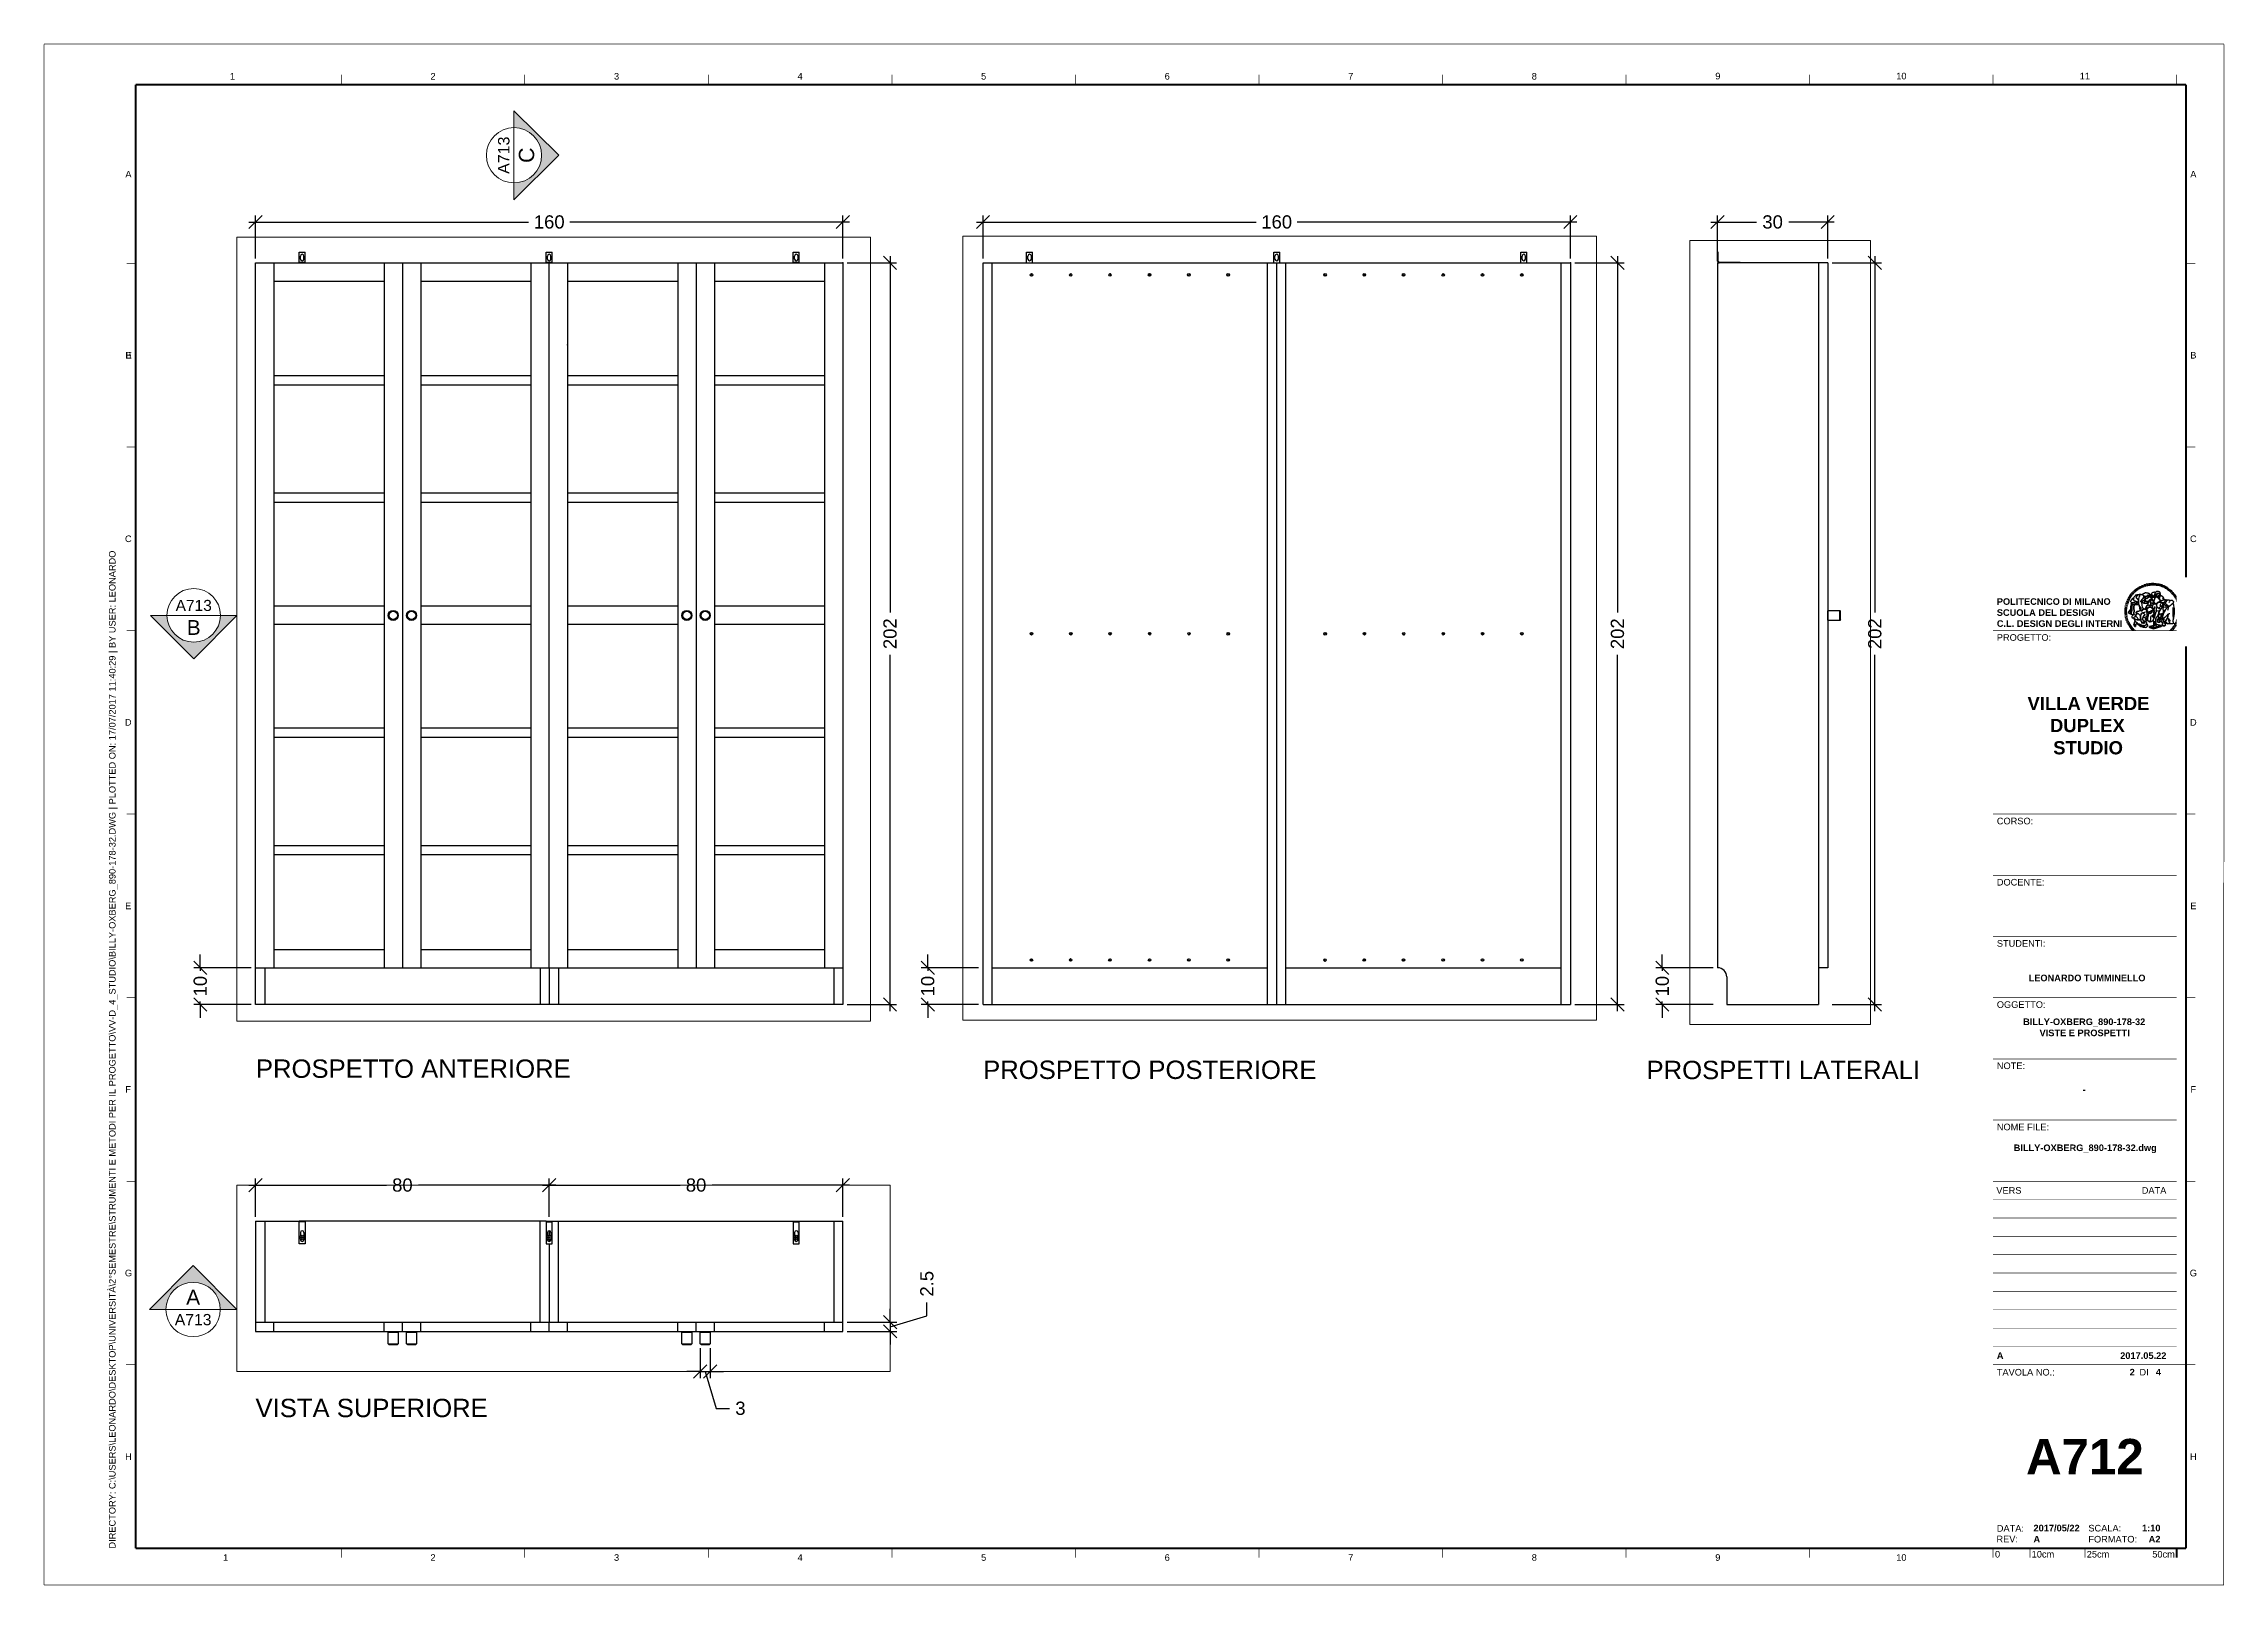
# Paper-space layout 'A712' of a CAD drawing. Header units: centimetres, sheet in millimetres. Extents: x -1 to 593, y -1 to 419.
# The model-space entities are those that its viewports show. They can reach past a viewport. Long polylines and large blocks are cut down to what shows.
import ezdxf
from ezdxf.enums import TextEntityAlignment as Align

# ---------------------------------------------------------------- set-up
doc = ezdxf.new("R2010")
doc.units = ezdxf.units.CM
doc.set_wipeout_variables(frame=1)
doc.layers.get('0').update_dxf_attribs({"color": 6})
doc.layers.add('A-ANNO-SYMB', color=3, linetype='Continuous', lineweight=18)
for name, color, linetype in [('A-FURN', 94, 'Continuous'), ('ferramenta', 211, 'Continuous'), ('G-ANNO-LOGO', 3, 'Continuous'), ('G-ANNO-TEXT', 3, 'Continuous'), ('G-ANNO-TTLB', 3, 'Continuous')]:
    doc.layers.add(name, color=color, linetype=linetype)
doc.layers.add('connessioni', color=40, linetype='Continuous', plot=False)
doc.layers.add('G-ANNO-NPLT', color=210, linetype='Continuous', plot=False)
doc.styles.add('ARIAL', font='arial.ttf')
doc.styles.add('ARIAL-BOLD', font='')
doc.styles.add('E-ARIAL', font='arial.ttf')
doc.styles.get("Standard").update_dxf_attribs({"font": 'arial.ttf'})
doc.styles.get('ARIAL-BOLD').set_extended_font_data('Arial', bold=True)
doc.dimstyles.new('TICK_36', dxfattribs={"dimtxt": 3.6, "dimasz": 3.6, "dimexe": 1.8, "dimexo": 1.2, "dimgap": 1.8, "dimtad": 0, "dimdec": 0, "dimzin": 0, "dimdsep": 46, "dimtxsty": 'ARIAL', "dimblk": 'OBLIQUE', "dimcen": 1.8, "dimdle": 1.8, "dimclrd": 256, "dimclrt": 256, "dimadec": 0, "dimazin": 0, "dimtfac": 1, "dimtdec": 0, "dimtmove": 1, "dimatfit": 3, "dimldrblk": 'OPEN90', "dimfxl": 1, "dimtfill": 1, "dimtolj": 1, "dimtzin": 0, "dimarcsym": 0})

psp = doc.layouts.new('A712')

# ---------------------------------------------------------------- texts
at = {"layer": 'G-ANNO-TEXT', "style": 'ARIAL'}
for s, p in [('1', (50.63, 410.26)), ('2', (105.28, 410.26)), ('3', (155.28, 410.26)), ('4', (205.28, 410.26)), ('5', (255.28, 410.26)), ('6', (305.28, 410.26)), ('7', (355.28, 410.26)), ('8', (405.28, 410.26)), ('9', (455.28, 410.31)), ('10', (505.28, 410.31)), ('11', (555.28, 410.31)), ('A', (22.3, 383.59)), ('A', (584.82, 383.59)), ('B', (22.25, 334.27)), ('E', (22.37, 334.27)), ('B', (584.82, 334.27)), ('C', (22.27, 284.27)), ('C', (584.82, 284.27)), ('D', (22.24, 234.27)), ('D', (584.82, 234.27)), ('E', (22.24, 184.27)), ('E', (584.82, 184.27)), ('F', (22.21, 134.27)), ('F', (584.82, 134.27)), ('G', (22.32, 84.27)), ('G', (584.82, 84.27)), ('H', (22.3, 34.27)), ('H', (584.82, 34.27)), ('1', (48.78, 6.78)), ('2', (105.28, 6.78)), ('3', (155.28, 6.78)), ('4', (205.28, 6.78)), ('5', (255.28, 6.78)), ('6', (305.28, 6.78)), ('7', (355.28, 6.78)), ('8', (405.28, 6.78)), ('9', (455.28, 6.78)), ('10', (505.28, 6.78))]:
    psp.add_text(s, height=1.8, dxfattribs=at).set_placement(p, align=Align.MIDDLE_CENTER)
at = {"layer": 'G-ANNO-TEXT', "insert": (16.99, 9.22), "char_height": 1.8, "attachment_point": 1, "rotation": 90, "style": 'ARIAL'}
psp.add_mtext_dynamic_manual_height_columns('DIRECTORY: C:\\\\USERS\\\\LEONARDO\\\\DESKTOP\\\\UNIVERSITÀ\\\\2°SEMESTRE\\\\STRUMENTI E METODI PER IL PROGETTO\\\\VV-D_4_STUDIO\\\\BILLY-OXBERG_890-178-32.DWG | PLOTTED ON: 17/07/2017 11:40:29 | BY USER: LEONARDO', width=412.209, gutter_width=9, heights=[0], dxfattribs=at)
at = {"layer": 'G-ANNO-TEXT', "char_height": 5, "attachment_point": 1}
for s, width, insert in [('PROSPETTO ANTERIORE', 90.8481, (57.03, 142.44)), ('PROSPETTO POSTERIORE', 90.8481, (255.14, 142.13)), ('PROSPETTI LATERALI', 90.8481, (435.86, 142.08)), ('VISTA SUPERIORE', 85.35, (56.93, 50.01))]:
    psp.add_mtext_dynamic_manual_height_columns(s, width=width, gutter_width=1, heights=[0], dxfattribs=dict(at, insert=insert))

msp = doc.modelspace()

# ---------------------------------------------------------------- blocks, each defined once
blk = doc.blocks.new('logoPolimi')
for p, q in [((-1.49, 1.84), (-1.36, 1.68)), ((-1.41, 1.91), (-1.28, 1.74)), ((-1.32, 1.97), (-1.2, 1.8)), ((-1.22, 2.03), (-1.11, 1.85)), ((-1.13, 2.09), (-1.03, 1.9)), ((-1.03, 2.14), (-0.94, 1.95)), ((-0.93, 2.18), (-0.84, 1.99)), ((-0.83, 2.22), (-0.75, 2.03)), ((-0.72, 2.26), (-0.66, 2.06)), ((-0.61, 2.29), (-0.56, 2.09)), ((-0.51, 2.32), (-0.46, 2.11)), ((-0.4, 2.34), (-0.36, 2.13)), ((-0.29, 2.35), (-0.26, 2.14)), ((-0.18, 2.36), (-0.16, 2.15)), ((-0.07, 2.37), (-0.06, 2.16)), ((0.04, 2.37), (0.04, 2.16)), ((0.15, 2.36), (0.14, 2.16)), ((0.26, 2.36), (0.24, 2.15)), ((0.37, 2.34), (0.34, 2.13)), ((0.48, 2.32), (0.44, 2.12)), ((0.59, 2.3), (0.54, 2.09)), ((0.69, 2.27), (0.63, 2.07)), ((0.8, 2.23), (0.73, 2.03)), ((0.9, 2.19), (0.82, 2)), ((1, 2.15), (0.91, 1.96)), ((1.1, 2.1), (1, 1.91)), ((1.2, 2.04), (1.09, 1.86)), ((1.29, 1.99), (1.18, 1.81)), ((1.38, 1.92), (1.26, 1.75)), ((1.47, 1.86), (1.34, 1.69)), ((-2.37, 0.12), (-2.16, 0.11)), ((-2.37, 0.01), (-2.16, 0.01)), ((-2.36, 0.23), (-2.15, 0.21)), ((-2.35, 0.34), (-2.14, 0.31)), ((-2.33, 0.45), (-2.12, 0.41)), ((-2.3, 0.55), (-2.1, 0.51)), ((-2.28, 0.66), (-2.07, 0.6)), ((-2.24, 0.77), (-2.04, 0.7)), ((-2.2, 0.87), (-2.01, 0.79)), ((-2.16, 0.97), (-1.97, 0.89)), ((-2.11, 1.07), (-1.93, 0.98)), ((-2.06, 1.17), (-1.88, 1.07)), ((-2.01, 1.26), (-1.83, 1.15)), ((-1.94, 1.36), (-1.77, 1.24)), ((-1.88, 1.45), (-1.71, 1.32)), ((-1.84, 0.03), (-1.82, 0.35)), ((-1.81, 1.53), (-1.65, 1.4)), ((-1.74, 1.61), (-1.58, 1.47)), ((-1.73, 0.59), (-1.73, 0.59)), ((-1.73, 0.59), (-1.73, 0.59)), ((-1.66, 1.69), (-1.51, 1.54)), ((-1.65, 0.57), (-1.65, 0.57)), ((-1.59, 1.12), (-1.59, 1.12)), ((-1.58, 1.77), (-1.44, 1.61)), ((-1.51, 0.55), (-1.51, 0.55)), ((-1.51, 0.55), (-1.51, 0.55)), ((-1.31, 0.79), (-1.21, 0.75)), ((-1.21, 0.75), (-1.31, 0.79)), ((-1.21, 0.75), (-1.31, 0.79)), ((-1.21, 0.75), (-1.21, 0.75)), ((-1.21, 0.75), (-1.21, 0.75)), ((-1.19, 0.76), (-1.19, 0.76)), ((-1.19, 0.76), (-1.19, 0.76)), ((-1.17, 0.99), (-1.18, 0.99)), ((-1.18, 0.99), (-1.17, 0.99)), ((-1.16, 0.57), (-1.16, 0.57)), ((-1.16, 0.57), (-1.16, 0.57)), ((-1.1, 0.01), (-0.99, 0.06)), ((-0.99, 0.06), (-1.1, 0.01)), ((-0.99, 0.06), (-1.1, 0.01)), ((-0.99, 0.06), (-0.99, 0.06)), ((-0.99, 0.06), (-0.99, 0.06)), ((-0.97, 0.79), (-0.98, 0.79)), ((-0.89, 0.84), (-0.97, 0.79)), ((-0.97, 0.79), (-0.89, 0.84)), ((-0.96, 1.41), (-0.96, 1.41)), ((-0.96, 1.41), (-0.96, 1.41)), ((-0.89, 0.84), (-0.82, 0.87)), ((-0.82, 0.87), (-0.89, 0.84)), ((-0.89, 0.84), (-0.82, 0.87)), ((-0.88, 0.83), (-0.89, 0.84)), ((-0.85, 1.39), (-0.85, 1.39)), ((-0.85, 1.39), (-0.85, 1.39)), ((-0.84, 0.14), (-0.84, 0.14)), ((-0.77, 1.08), (-0.78, 1.08)), ((-0.78, 1.08), (-0.77, 1.08)), ((-0.61, 1.12), (-0.77, 1.08)), ((-0.77, 1.08), (-0.61, 1.12)), ((-0.77, 1.08), (-0.61, 1.12)), ((-0.75, 1.3), (-0.76, 1.29)), ((-0.76, 1.29), (-0.75, 1.3)), ((-0.65, 0.99), (-0.7, 0.96)), ((-0.69, 0.18), (-0.68, 0.18)), ((-0.66, 0.93), (-0.66, 0.93)), ((-0.66, 0.93), (-0.64, 0.93)), ((-0.66, 0.93), (-0.66, 0.93)), ((-0.66, 0.93), (-0.66, 0.93)), ((-0.63, 1.01), (-0.63, 1.01)), ((-0.63, 1.01), (-0.62, 1.01)), ((-0.63, 0.66), (-0.63, 0.66)), ((-0.6, 1.12), (-0.61, 1.12)), ((-0.61, 1.12), (-0.6, 1.12)), ((-0.61, 1.12), (-0.6, 1.12)), ((-0.61, 0.86), (-0.57, 0.85)), ((-0.57, 0.85), (-0.61, 0.86)), ((-0.61, 0.86), (-0.57, 0.85)), ((-0.53, 1.08), (-0.6, 1.12)), ((-0.6, 1.12), (-0.6, 1.11)), ((-0.6, 1.12), (-0.53, 1.08)), ((-0.57, 0.8), (-0.59, 0.8)), ((-0.57, 0.85), (-0.53, 0.84)), ((-0.57, 0.85), (-0.57, 0.85)), ((-0.57, 0.85), (-0.57, 0.85)), ((-0.57, 0.85), (-0.53, 0.84)), ((-0.56, 0.29), (-0.49, 0.48)), ((-0.56, 0.14), (-0.56, 0.29)), ((-0.5, 0.11), (-0.56, 0.14)), ((-0.53, 0.84), (-0.51, 0.84)), ((-0.53, 0.84), (-0.51, 0.84)), ((-0.53, 0.84), (-0.53, 0.84)), ((-0.51, 0.11), (-0.51, 0.11)), ((-0.51, 0.11), (-0.51, 0.11)), ((-0.34, 0.33), (-0.5, 0.11)), ((-0.49, 0.48), (-0.41, 0.55)), ((-0.42, 0.8), (-0.47, 0.79)), ((-0.42, 0.8), (-0.47, 0.79)), ((-0.47, 0.79), (-0.45, 0.76)), ((-0.47, 0.79), (-0.45, 0.76)), ((-0.45, 1.14), (-0.42, 1.11)), ((-0.42, 1.26), (-0.36, 1.22)), ((-0.41, 0.55), (-0.34, 0.49)), ((-0.4, 1.37), (-0.38, 1.38)), ((-0.39, 1.37), (-0.4, 1.37)), ((-0.35, 1.33), (-0.4, 1.37)), ((-0.39, 1.24), (-0.4, 1.23)), ((-0.38, 1.14), (-0.38, 1.14)), ((-0.34, 0.49), (-0.09, 0.48)), ((-0.16, 0.32), (-0.34, 0.33)), ((-0.14, 0.32), (-0.31, 0.34)), ((-0.28, 1.3), (-0.29, 1.3)), ((-0.28, 1.3), (-0.28, 1.3)), ((-0.16, 1.24), (-0.16, 1.25)), ((-0.16, 1.25), (-0.16, 1.25)), ((-0.16, 0.49), (-0.14, 0.64)), ((-0.06, 0.27), (-0.16, 0.32)), ((-0.1, 0.88), (-0.09, 0.87)), ((-0.08, 1.37), (-0.08, 1.38)), ((-0.08, 1.23), (-0.05, 1.21)), ((-0.05, 1.21), (-0.08, 1.23)), ((-0.08, 1.23), (-0.05, 1.21)), ((-0.03, 0.26), (-0.06, 0.27)), ((-0.05, 1.21), (-0.04, 1.21)), ((-0.04, 1.21), (-0.05, 1.21)), ((-0.04, 1.21), (-0.04, 1.21)), ((-0.04, 1.21), (-0.04, 1.21)), ((-0.04, 0.48), (-0.03, 0.26)), ((0.03, 1.15), (0.03, 1.15)), ((0.03, 0.66), (0.03, 0.67)), ((0.07, 0.58), (0.07, 0.57)), ((0.1, 1.18), (0.1, 1.18)), ((0.1, 0.84), (0.1, 0.84)), ((0.13, 1.32), (0.17, 1.19)), ((0.14, 0.71), (0.34, 0.65)), ((0.31, 0.56), (0.17, 0.63)), ((0.27, 1.61), (0.27, 1.61)), ((0.27, 1.61), (0.27, 1.61)), ((0.27, 1.61), (0.27, 1.61)), ((0.29, 1.29), (0.29, 1.29)), ((0.29, 1.29), (0.29, 1.29)), ((0.29, 1.29), (0.29, 1.29)), ((0.29, 1.29), (0.29, 1.29)), ((0.33, 0.49), (0.34, 0.49)), ((0.33, 0.03), (0.35, 0.03)), ((0.33, 0.03), (0.35, 0.03)), ((0.34, 0.65), (0.34, 0.64)), ((0.35, 0.03), (0.57, 0.06)), ((0.35, 0.03), (0.57, 0.06)), ((0.35, 0.03), (0.35, 0.03)), ((0.35, 0.03), (0.35, 0.03)), ((0.38, 1.36), (0.37, 1.35)), ((0.38, 0.34), (0.37, 0.34)), ((0.38, 0.34), (0.38, 0.34)), ((0.43, 0.67), (0.39, 0.64)), ((0.49, 1.05), (0.51, 1.13)), ((0.51, 1.13), (0.49, 1.05)), ((0.49, 1.05), (0.51, 1.13)), ((0.51, 1.31), (0.5, 1.29)), ((0.51, 1.13), (0.52, 1.23)), ((0.52, 1.23), (0.51, 1.23)), ((0.51, 1.23), (0.52, 1.23)), ((0.52, 1.23), (0.51, 1.13)), ((0.51, 1.13), (0.52, 1.23)), ((0.52, 1.24), (0.6, 1.37)), ((0.52, 1.23), (0.6, 1.36)), ((0.6, 1.36), (0.52, 1.23)), ((0.52, 1.23), (0.52, 1.23)), ((0.52, 1.23), (0.52, 1.24)), ((0.52, 1.23), (0.52, 1.23)), ((0.55, 1.07), (0.53, 1.06)), ((0.53, 1.04), (0.53, 1.06)), ((0.53, 1.05), (0.53, 1.04)), ((0.54, 0.3), (0.63, 0.32)), ((0.54, -0.08), (0.61, 0.06)), ((0.61, 0.06), (0.54, -0.08)), ((0.54, -0.08), (0.61, 0.06)), ((0.56, 0.19), (0.59, 0.21)), ((0.57, 1.07), (0.57, 1.07)), ((0.57, 1.07), (0.57, 1.07)), ((0.57, 1.07), (0.57, 1.07)), ((0.57, 1.07), (0.57, 1.07)), ((0.57, 1.07), (0.57, 1.07)), ((0.57, 1.07), (0.57, 1.07)), ((0.57, 1.07), (0.57, 1.07)), ((0.58, 0.3), (0.59, 0.29)), ((0.59, 0.78), (0.59, 0.79)), ((0.59, 0.79), (0.59, 0.79)), ((0.59, 0.79), (0.59, 0.79)), ((0.59, 0.79), (0.59, 0.78)), ((0.61, 0.06), (0.6, 0.07)), ((0.6, 0.07), (0.61, 0.06)), ((0.61, 0.06), (0.61, 0.07)), ((0.62, 0.21), (0.65, 0.22)), ((0.64, 1.37), (0.65, 1.37)), ((0.69, 0.86), (0.68, 0.86)), ((0.68, 0.86), (0.69, 0.86)), ((0.68, 0.76), (0.68, 0.76)), ((0.76, 0.26), (0.76, 0.26)), ((0.82, 0.35), (0.84, 0.36)), ((0.82, 0.35), (0.82, 0.35)), ((0.84, 0.36), (0.84, 0.37)), ((0.85, 0.34), (1.05, 0.35)), ((0.93, 1.05), (0.93, 1.05)), ((0.93, 1.05), (0.93, 1.05)), ((0.93, 1.05), (0.93, 1.04)), ((0.93, 1.05), (0.93, 1.05)), ((0.97, 0.66), (0.96, 0.66)), ((1.01, 0.97), (0.98, 0.96)), ((1.17, 0.96), (1.17, 0.95)), ((1.17, 0.95), (1.17, 0.95)), ((1.34, 0.37), (1.26, 0.04)), ((1.27, 0.37), (1.27, 0.38)), ((1.28, 0.95), (1.28, 0.95)), ((1.37, 0.73), (1.46, 0.81)), ((1.41, 0.4), (1.41, 0.41)), ((1.56, 1.79), (1.42, 1.63)), ((1.64, 1.71), (1.49, 1.56)), ((1.49, 0.9), (1.57, 0.92)), ((1.72, 1.63), (1.56, 1.49)), ((1.67, 0.6), (1.57, 0.53)), ((1.79, 1.55), (1.63, 1.41)), ((1.86, 1.47), (1.7, 1.34)), ((1.93, 1.38), (1.76, 1.26)), ((1.99, 1.29), (1.81, 1.17)), ((2.05, 1.19), (1.87, 1.09)), ((2.1, 1.1), (1.92, 1)), ((2.15, 1), (1.96, 0.91)), ((2.19, 0.9), (2, 0.82)), ((2.23, 0.79), (2.04, 0.72)), ((2.27, 0.69), (2.07, 0.63)), ((2.3, 0.58), (2.09, 0.53)), ((2.32, 0.47), (2.12, 0.43)), ((2.34, 0.37), (2.13, 0.33)), ((2.36, 0.26), (2.15, 0.23)), ((2.37, 0.15), (2.16, 0.13)), ((2.37, 0.04), (2.16, 0.03)), ((-2.37, -0.1), (-2.16, -0.09)), ((-2.36, -0.21), (-2.15, -0.19)), ((-2.35, -0.32), (-2.14, -0.29)), ((-2.33, -0.43), (-2.12, -0.39)), ((-2.31, -0.54), (-2.1, -0.49)), ((-2.28, -0.65), (-2.08, -0.59)), ((-2.25, -0.75), (-2.05, -0.69)), ((-2.21, -0.86), (-2.02, -0.78)), ((-2.17, -0.96), (-1.98, -0.87)), ((-2.12, -1.06), (-1.93, -0.96)), ((-2.07, -1.16), (-1.89, -1.05)), ((-2.04, -0.15), (-1.97, -0.2)), ((-2.01, -1.25), (-1.84, -1.14)), ((-1.95, -1.34), (-1.78, -1.22)), ((-1.89, -1.43), (-1.72, -1.31)), ((-1.82, -1.52), (-1.66, -1.38)), ((-1.75, -1.6), (-1.59, -1.46)), ((-1.67, -1.68), (-1.52, -1.53)), ((-1.58, -0.12), (-1.6, -0.18)), ((-1.6, -0.18), (-1.58, -0.28)), ((-1.57, -0.54), (-1.59, -0.54)), ((-1.59, -0.54), (-1.59, -0.54)), ((-1.59, -1.76), (-1.45, -1.6)), ((-1.56, -0.32), (-1.56, -0.31)), ((-1.56, -0.31), (-1.56, -0.31)), ((-1.53, -0.65), (-1.53, -0.65)), ((-1.53, -0.65), (-1.53, -0.65)), ((-1.51, -1.83), (-1.37, -1.67)), ((-1.48, -0.86), (-1.48, -0.85)), ((-1.42, -0.37), (-1.42, -0.37)), ((-1.42, -1.9), (-1.29, -1.73)), ((-1.38, -0.46), (-1.38, -0.46)), ((-1.33, -1.96), (-1.21, -1.79)), ((-1.31, -0.24), (-1.31, -0.23)), ((-1.31, -0.23), (-1.31, -0.24)), ((-1.23, -0.19), (-1.23, -0.19)), ((-1.23, -0.19), (-1.23, -0.19)), ((-1.23, -0.19), (-1.23, -0.19)), ((-1.23, -0.19), (-1.23, -0.19)), ((-1.01, -0.39), (-1.02, -0.39)), ((-1.02, -0.39), (-1.01, -0.39)), ((-1.02, -0.7), (-1.02, -0.7)), ((-1.02, -0.7), (-1.02, -0.7)), ((-1.02, -0.7), (-1.02, -0.7)), ((-0.79, -0.51), (-0.83, -0.58)), ((-0.83, -0.58), (-0.79, -0.51)), ((-0.83, -0.58), (-0.79, -0.51)), ((-0.78, -1.05), (-0.83, -0.94)), ((-0.83, -0.94), (-0.78, -1.05)), ((-0.83, -0.94), (-0.83, -0.94)), ((-0.83, -0.94), (-0.78, -1.05)), ((-0.82, -1.23), (-0.82, -1.23)), ((-0.82, -1.23), (-0.77, -1.23)), ((-0.77, -1.23), (-0.82, -1.23)), ((-0.82, -1.23), (-0.82, -1.23)), ((-0.77, -1.23), (-0.82, -1.23)), ((-0.75, -0.96), (-0.8, -0.89)), ((-0.8, -0.89), (-0.79, -0.92)), ((-0.79, -0.92), (-0.8, -0.89)), ((-0.8, -0.89), (-0.75, -0.96)), ((-0.79, -0.92), (-0.8, -0.89)), ((-0.8, -0.89), (-0.8, -0.89)), ((-0.8, -0.89), (-0.75, -0.96)), ((-0.79, -0.92), (-0.78, -0.95)), ((-0.78, -0.95), (-0.79, -0.92)), ((-0.78, -0.95), (-0.79, -0.92)), ((-0.77, -0.49), (-0.78, -0.48)), ((-0.78, -0.48), (-0.77, -0.49)), ((-0.78, -0.95), (-0.76, -1)), ((-0.76, -1), (-0.78, -0.95)), ((-0.76, -1), (-0.78, -0.95)), ((-0.71, -0.89), (-0.75, -0.87)), ((-0.75, -0.87), (-0.71, -0.89)), ((-0.75, -0.87), (-0.71, -0.89)), ((-0.72, -1.01), (-0.75, -0.96)), ((-0.75, -0.96), (-0.72, -1.01)), ((-0.75, -0.96), (-0.72, -1.01)), ((-0.64, -0.93), (-0.71, -0.89)), ((-0.71, -0.89), (-0.64, -0.93)), ((-0.71, -0.89), (-0.64, -0.93)), ((-0.66, -0.53), (-0.66, -0.53)), ((-0.66, -0.53), (-0.66, -0.53)), ((-0.66, -0.53), (-0.66, -0.53)), ((-0.39, -0.81), (-0.51, -0.69)), ((-0.51, -1.04), (-0.5, -1.04)), ((-0.48, -0.42), (-0.48, -0.42)), ((-0.48, -0.42), (-0.48, -0.42)), ((-0.48, -0.42), (-0.48, -0.42)), ((-0.41, -0.51), (-0.41, -0.51)), ((-0.38, -0.05), (-0.39, -0.12)), ((-0.39, -0.12), (-0.37, -0.1)), ((-0.35, -0.14), (-0.37, -0.08)), ((-0.37, -0.09), (-0.37, -0.09)), ((-0.33, -0.12), (-0.35, -0.14)), ((-0.32, -0.14), (-0.35, -0.14)), ((-0.35, -0.18), (-0.34, -0.22)), ((-0.34, -0.08), (-0.29, -0.16)), ((-0.34, -0.22), (-0.34, -0.22)), ((-0.27, -0.17), (-0.32, -0.14)), ((-0.25, -0.91), (-0.26, -0.9)), ((-0.26, -1.29), (0.1, -1.2)), ((0.1, -1.2), (-0.26, -1.29)), ((0.08, -1.4), (-0.26, -1.29)), ((-0.26, -1.29), (0.08, -1.4)), ((-0.26, -1.38), (-0.26, -1.29)), ((-0.26, -1.29), (-0.26, -1.29)), ((-0.26, -1.29), (-0.26, -1.38)), ((-0.26, -1.29), (0.08, -1.4)), ((-0.26, -1.29), (-0.26, -1.29)), ((0.08, -1.49), (-0.26, -1.38)), ((-0.26, -1.38), (0.09, -1.49)), ((-0.14, -0.15), (-0.16, -0.13)), ((-0.11, -0.04), (-0.12, -0.05)), ((-0.04, -0.41), (-0.01, -0.44)), ((-0.01, -0.44), (-0.04, -0.41)), ((-0.04, -0.41), (-0.01, -0.44)), ((0.07, -0.84), (0.07, -0.84)), ((0.07, -0.84), (0.07, -0.84)), ((0.1, -1.2), (0.08, -1.32)), ((0.08, -1.32), (0.13, -1.2)), ((0.08, -1.4), (0.72, -1.22)), ((0.72, -1.22), (0.08, -1.4)), ((0.08, -1.4), (0.72, -1.22)), ((0.72, -1.31), (0.08, -1.49)), ((0.08, -1.44), (0.08, -1.4)), ((0.08, -1.4), (0.08, -1.44)), ((0.08, -1.4), (0.08, -1.49)), ((0.08, -1.49), (0.08, -1.44)), ((0.08, -1.44), (0.08, -1.44)), ((0.08, -1.44), (0.08, -1.45)), ((0.08, -1.45), (0.08, -1.46)), ((0.08, -1.46), (0.08, -1.49)), ((0.1, -1.01), (0.09, -0.86)), ((0.1, -1.01), (0.09, -0.86)), ((0.09, -1.49), (0.72, -1.31)), ((0.1, -1.2), (0.12, -1.04)), ((0.12, -1.04), (0.1, -1.2)), ((0.13, -1.2), (0.1, -1.2)), ((0.1, -1.2), (0.13, -1.2)), ((0.13, -1.2), (0.1, -1.2)), ((0.1, -1.2), (0.1, -1.2)), ((0.11, -0.44), (0.11, -0.44)), ((0.11, -0.44), (0.11, -0.44)), ((0.12, -0.21), (0.12, -0.21)), ((0.12, -0.21), (0.12, -0.21)), ((0.12, -0.21), (0.12, -0.21)), ((0.12, -0.21), (0.12, -0.21)), ((0.12, -0.21), (0.12, -0.21)), ((0.12, -0.21), (0.12, -0.21)), ((0.12, -0.21), (0.12, -0.21)), ((0.12, -0.21), (0.12, -0.21)), ((0.12, -0.21), (0.12, -0.21)), ((0.12, -0.21), (0.12, -0.21)), ((0.12, -0.21), (0.12, -0.21)), ((0.12, -0.21), (0.12, -0.21)), ((0.12, -0.21), (0.12, -0.21)), ((0.12, -0.56), (0.14, -0.53)), ((0.14, -0.53), (0.12, -0.56)), ((0.12, -0.56), (0.14, -0.53)), ((0.12, -1.04), (0.12, -1.04)), ((0.12, -1.04), (0.12, -1.04)), ((0.12, -1.04), (0.12, -1.04)), ((0.21, -0.99), (0.13, -1.2)), ((0.13, -1.2), (0.21, -0.99)), ((0.36, -1.14), (0.13, -1.2)), ((0.13, -1.2), (0.26, -1.17)), ((0.14, -0.53), (0.16, -0.49)), ((0.16, -0.49), (0.14, -0.53)), ((0.14, -0.53), (0.16, -0.49)), ((0.16, -0.49), (0.16, -0.49)), ((0.16, -0.49), (0.16, -0.49)), ((0.28, -1.19), (0.21, -0.99)), ((0.21, -0.99), (0.31, -1.27)), ((0.24, -0.17), (0.24, -0.16)), ((0.24, -0.16), (0.24, -0.17)), ((0.25, -0.84), (0.25, -0.88)), ((0.25, -0.88), (0.25, -0.84)), ((0.25, -0.88), (0.25, -0.84)), ((0.25, -0.88), (0.29, -1.17)), ((0.26, -0.88), (0.25, -0.88)), ((0.31, -1.27), (0.25, -0.88)), ((0.26, -1.17), (0.28, -1.16)), ((0.28, -1.16), (0.36, -1.14)), ((0.29, -1.17), (0.28, -1.19)), ((0.36, -1.14), (0.72, -1.22)), ((0.72, -1.22), (0.36, -1.14)), ((0.49, -0.31), (0.49, -0.31)), ((0.49, -0.31), (0.49, -0.31)), ((0.5, -0.27), (0.5, -0.27)), ((0.51, -0.27), (0.51, -0.27)), ((0.72, -0.81), (0.75, -0.89)), ((0.72, -1.22), (0.72, -1.31)), ((0.72, -1.31), (0.72, -1.22)), ((0.74, -0.23), (0.74, -0.23)), ((0.74, -0.23), (0.75, -0.24)), ((0.75, -0.23), (0.75, -0.23)), ((0.86, -0.25), (0.82, -0.34)), ((0.87, -0.22), (0.86, -0.23)), ((0.87, -0.22), (0.86, -0.25)), ((0.96, -0.58), (0.96, -0.57)), ((1.05, -1.05), (1.04, -1.05)), ((1.28, -2), (1.17, -1.82)), ((1.37, -1.93), (1.25, -1.76)), ((1.31, -0.27), (1.3, -0.26)), ((1.3, -0.26), (1.3, -0.26)), ((1.3, -0.26), (1.3, -0.26)), ((1.3, -0.26), (1.31, -0.27)), ((1.3, -0.26), (1.3, -0.26)), ((1.46, -1.87), (1.33, -1.7)), ((1.54, -1.8), (1.41, -1.64)), ((1.63, -1.72), (1.48, -1.57)), ((1.71, -1.65), (1.55, -1.5)), ((1.78, -1.57), (1.62, -1.43)), ((1.85, -1.48), (1.69, -1.35)), ((1.92, -1.39), (1.75, -1.27)), ((1.98, -1.3), (1.81, -1.19)), ((2.04, -1.21), (1.86, -1.1)), ((2.09, -1.11), (1.91, -1.01)), ((2.14, -1.01), (1.95, -0.92)), ((2.19, -0.91), (1.99, -0.83)), ((2.23, -0.81), (2.03, -0.74)), ((2.26, -0.7), (2.06, -0.64)), ((2.29, -0.6), (2.09, -0.55)), ((2.32, -0.49), (2.11, -0.45)), ((2.34, -0.38), (2.13, -0.35)), ((2.35, -0.27), (2.15, -0.25)), ((2.37, -0.08), (2.16, -0.07)), ((2.36, -0.16), (2.16, -0.15)), ((-1.24, -2.02), (-1.13, -1.84)), ((-1.14, -2.08), (-1.04, -1.89)), ((-1.04, -2.13), (-0.95, -1.94)), ((-0.94, -2.18), (-0.86, -1.98)), ((-0.84, -2.22), (-0.77, -2.02)), ((-0.74, -2.25), (-0.67, -2.05)), ((-0.63, -2.29), (-0.57, -2.08)), ((-0.52, -2.31), (-0.48, -2.11)), ((-0.42, -2.33), (-0.38, -2.13)), ((-0.31, -2.35), (-0.28, -2.14)), ((-0.2, -2.36), (-0.18, -2.15)), ((-0.09, -2.37), (-0.08, -2.16)), ((0.03, -2.37), (0.02, -2.16)), ((0.14, -2.37), (0.12, -2.16)), ((0.25, -2.36), (0.22, -2.15)), ((0.35, -2.34), (0.32, -2.14)), ((0.46, -2.32), (0.42, -2.12)), ((0.57, -2.3), (0.52, -2.1)), ((0.68, -2.27), (0.62, -2.07)), ((0.78, -2.24), (0.71, -2.04)), ((0.89, -2.2), (0.81, -2)), ((0.99, -2.15), (0.9, -1.96)), ((1.09, -2.11), (0.99, -1.92)), ((1.19, -2.05), (1.08, -1.87))]:
    blk.add_line(p, q)
for points in [[(-1.9, 0.12), (-1.94, 0.02), (-2.05, -0.09), (-2.05, -0.09)], [(-1.86, 0.38), (-1.86, 0.38), (-1.87, 0.19), (-1.9, 0.12)], [(-1.76, 0.6), (-1.76, 0.6), (-1.84, 0.57), (-1.86, 0.38)], [(-1.86, -0.04), (-1.84, 0.02), (-1.84, 0.03), (-1.84, 0.03)], [(-1.82, 0.78), (-1.83, 0.8), (-1.85, 0.86), (-1.83, 0.88)], [(-1.82, 0.78), (-1.83, 0.8), (-1.85, 0.86), (-1.83, 0.88)], [(-1.83, 0.88), (-1.81, 0.9), (-1.76, 0.96), (-1.76, 0.96)], [(-1.83, 0.88), (-1.81, 0.9), (-1.76, 0.96), (-1.76, 0.96)], [(-1.76, 0.6), (-1.83, 0.7), (-1.78, 0.74), (-1.78, 0.74)], [(-1.78, 0.74), (-1.79, 0.74), (-1.83, 0.7), (-1.76, 0.6)], [(-1.78, 0.74), (-1.8, 0.76), (-1.81, 0.78), (-1.82, 0.78)], [(-1.78, 0.74), (-1.8, 0.76), (-1.81, 0.78), (-1.82, 0.78)], [(-1.82, 0.35), (-1.81, 0.5), (-1.73, 0.59), (-1.73, 0.59)], [(-1.82, -0.19), (-1.73, -0.07), (-1.75, 0.14), (-1.75, 0.3)], [(-1.75, 0.33), (-1.75, 0.17), (-1.73, -0.05), (-1.8, -0.17)], [(-1.78, 0.74), (-1.75, 0.72), (-1.72, 0.69), (-1.68, 0.7)], [(-1.68, 0.7), (-1.72, 0.69), (-1.75, 0.72), (-1.78, 0.74)], [(-1.68, 0.7), (-1.72, 0.69), (-1.75, 0.72), (-1.78, 0.74)], [(-1.78, 0.74), (-1.78, 0.74), (-1.78, 0.74), (-1.78, 0.74)], [(-1.76, 0.96), (-1.68, 1.1), (-1.59, 1.12), (-1.59, 1.12)], [(-1.76, 0.96), (-1.68, 1.1), (-1.6, 1.12), (-1.6, 1.12)], [(-1.73, 0.59), (-1.74, 0.59), (-1.75, 0.6), (-1.76, 0.6)], [(-1.73, 0.59), (-1.74, 0.59), (-1.75, 0.6), (-1.76, 0.6)], [(-1.75, 0.3), (-1.76, 0.47), (-1.65, 0.57), (-1.65, 0.57)], [(-1.65, 0.57), (-1.65, 0.57), (-1.76, 0.5), (-1.75, 0.33)], [(-1.65, 0.57), (-1.68, 0.58), (-1.7, 0.58), (-1.73, 0.59)], [(-1.65, 0.57), (-1.68, 0.58), (-1.7, 0.58), (-1.73, 0.59)], [(-1.5, 0.71), (-1.53, 0.74), (-1.61, 0.71), (-1.68, 0.7)], [(-1.68, 0.7), (-1.61, 0.71), (-1.53, 0.73), (-1.5, 0.71)], [(-1.5, 0.71), (-1.53, 0.73), (-1.61, 0.71), (-1.68, 0.7)], [(-1.51, 0.55), (-1.56, 0.56), (-1.61, 0.56), (-1.65, 0.57)], [(-1.65, 0.57), (-1.61, 0.56), (-1.56, 0.56), (-1.51, 0.55)], [(-1.51, 0.55), (-1.56, 0.56), (-1.61, 0.56), (-1.65, 0.57)], [(-1.59, 1.12), (-1.6, 1.06), (-1.61, 0.99), (-1.61, 0.97)], [(-1.61, 0.97), (-1.61, 0.99), (-1.6, 1.06), (-1.59, 1.12)], [(-1.61, 0.97), (-1.61, 0.99), (-1.6, 1.06), (-1.59, 1.12)], [(-1.61, 0.97), (-1.61, 0.95), (-1.56, 0.88), (-1.54, 0.87)], [(-1.54, 0.87), (-1.56, 0.88), (-1.61, 0.95), (-1.61, 0.97)], [(-1.54, 0.87), (-1.56, 0.88), (-1.61, 0.96), (-1.61, 0.97)], [(-1.59, 1.12), (-1.59, 1.13), (-1.59, 1.15), (-1.58, 1.16)], [(-1.59, 1.12), (-1.59, 1.13), (-1.59, 1.15), (-1.58, 1.16)], [(-1.58, 1.16), (-1.57, 1.21), (-1.52, 1.23), (-1.49, 1.25)], [(-1.58, 1.16), (-1.57, 1.21), (-1.52, 1.23), (-1.49, 1.25)], [(-1.58, 0.36), (-1.58, 0.48), (-1.51, 0.55), (-1.51, 0.55)], [(-1.51, 0.55), (-1.51, 0.55), (-1.58, 0.48), (-1.58, 0.36)], [(-1.51, 0.55), (-1.51, 0.55), (-1.58, 0.48), (-1.58, 0.36)], [(-1.55, 0.04), (-1.55, 0.08), (-1.58, 0.25), (-1.58, 0.36)], [(-1.58, 0.36), (-1.58, 0.25), (-1.55, 0.08), (-1.55, 0.04)], [(-1.58, 0.36), (-1.58, 0.25), (-1.55, 0.08), (-1.55, 0.04)], [(-1.58, -0.12), (-1.57, -0.06), (-1.55, 0.02), (-1.55, 0.04)], [(-1.55, 0.04), (-1.55, 0.02), (-1.57, -0.06), (-1.58, -0.12)], [(-1.55, 0.04), (-1.55, 0.02), (-1.56, -0.04), (-1.57, -0.1)], [(-1.54, 0.87), (-1.52, 0.85), (-1.47, 0.83), (-1.44, 0.83)], [(-1.44, 0.83), (-1.47, 0.83), (-1.52, 0.85), (-1.54, 0.87)], [(-1.45, 0.83), (-1.47, 0.83), (-1.52, 0.85), (-1.54, 0.87)], [(-1.51, 0.55), (-1.33, 0.54), (-1.16, 0.57), (-1.16, 0.57)], [(-1.16, 0.57), (-1.16, 0.57), (-1.33, 0.54), (-1.51, 0.55)], [(-1.16, 0.57), (-1.16, 0.57), (-1.33, 0.54), (-1.51, 0.55)], [(-1.5, 0.71), (-1.46, 0.68), (-1.4, 0.62), (-1.33, 0.66)], [(-1.33, 0.66), (-1.4, 0.62), (-1.46, 0.68), (-1.5, 0.71)], [(-1.33, 0.66), (-1.4, 0.62), (-1.46, 0.68), (-1.5, 0.71)], [(-1.49, 1.25), (-1.46, 1.26), (-1.42, 1.33), (-1.39, 1.36)], [(-1.49, 1.25), (-1.46, 1.27), (-1.43, 1.34), (-1.39, 1.36)], [(-1.31, 0.79), (-1.33, 0.79), (-1.42, 0.83), (-1.45, 0.83)], [(-1.44, 0.83), (-1.42, 0.83), (-1.33, 0.79), (-1.31, 0.79)], [(-1.31, 0.79), (-1.33, 0.79), (-1.42, 0.83), (-1.44, 0.83)], [(-1.35, 1.1), (-1.4, 1.17), (-1.36, 1.23), (-1.29, 1.31)], [(-1.29, 1.31), (-1.36, 1.23), (-1.4, 1.17), (-1.35, 1.1)], [(-1.35, 1.1), (-1.4, 1.17), (-1.36, 1.23), (-1.29, 1.31)], [(-1.39, 1.36), (-1.35, 1.38), (-1.26, 1.4), (-1.19, 1.41)], [(-1.39, 1.36), (-1.35, 1.38), (-1.26, 1.4), (-1.19, 1.41)], [(-1.18, 0.99), (-1.24, 0.97), (-1.3, 1.03), (-1.35, 1.1)], [(-1.35, 1.1), (-1.3, 1.03), (-1.24, 0.97), (-1.18, 0.99)], [(-1.18, 1), (-1.24, 0.97), (-1.3, 1.03), (-1.35, 1.1)], [(-1.33, 0.66), (-1.28, 0.7), (-1.23, 0.73), (-1.21, 0.75)], [(-1.21, 0.75), (-1.23, 0.73), (-1.28, 0.7), (-1.33, 0.66)], [(-1.21, 0.75), (-1.23, 0.73), (-1.28, 0.7), (-1.33, 0.66)], [(-1.29, 1.31), (-1.22, 1.39), (-1.01, 1.41), (-0.96, 1.41)], [(-0.96, 1.41), (-1.01, 1.41), (-1.22, 1.39), (-1.29, 1.31)], [(-1.29, 1.31), (-1.22, 1.39), (-1.01, 1.41), (-0.96, 1.41)], [(-1.24, -0.02), (-1.21, -0.01), (-1.1, 0.01), (-1.1, 0.01)], [(-1.1, 0.01), (-1.1, 0.01), (-1.21, -0.01), (-1.24, -0.02)], [(-1.1, 0.01), (-1.1, 0.01), (-1.21, -0.01), (-1.24, -0.02)], [(-1.21, 0.75), (-1.2, 0.75), (-1.19, 0.76), (-1.19, 0.76)], [(-1.19, 0.76), (-1.19, 0.76), (-1.2, 0.75), (-1.21, 0.75)], [(-1.19, 0.76), (-1.19, 0.76), (-1.2, 0.76), (-1.21, 0.75)], [(-1.19, 1.41), (-1.11, 1.43), (-0.97, 1.41), (-0.97, 1.41)], [(-1.19, 1.41), (-1.12, 1.43), (-0.98, 1.41), (-0.98, 1.41)], [(-1.19, 0.76), (-1.19, 0.77), (-1.18, 0.78), (-1.18, 0.79)], [(-1.18, 0.79), (-1.18, 0.78), (-1.19, 0.77), (-1.19, 0.76)], [(-1.19, 0.76), (-1.19, 0.77), (-1.19, 0.78), (-1.18, 0.79)], [(-1.18, 0.68), (-1.18, 0.68), (-1.19, 0.71), (-1.19, 0.76)], [(-1.19, 0.76), (-1.19, 0.71), (-1.18, 0.68), (-1.18, 0.68)], [(-1.18, 0.68), (-1.18, 0.68), (-1.19, 0.71), (-1.19, 0.76)], [(-1.18, 0.97), (-1.18, 0.97), (-1.18, 0.98), (-1.17, 0.99)], [(-1.17, 0.99), (-1.18, 0.98), (-1.18, 0.97), (-1.18, 0.97)], [(-1.18, 0.97), (-1.18, 0.97), (-1.18, 0.98), (-1.17, 0.99)], [(-1.18, 0.79), (-1.17, 0.86), (-1.18, 0.95), (-1.18, 0.97)], [(-1.18, 0.97), (-1.18, 0.95), (-1.17, 0.86), (-1.18, 0.79)], [(-1.18, 0.79), (-1.17, 0.86), (-1.18, 0.95), (-1.18, 0.97)], [(-1.16, 0.57), (-1.17, 0.6), (-1.18, 0.64), (-1.18, 0.68)], [(-1.18, 0.68), (-1.18, 0.64), (-1.17, 0.6), (-1.16, 0.57)], [(-1.16, 0.57), (-1.17, 0.6), (-1.18, 0.64), (-1.18, 0.68)], [(-1.17, 0.99), (-1.17, 1.03), (-1.16, 1.09), (-1.14, 1.13)], [(-1.09, 0.42), (-1.1, 0.44), (-1.14, 0.48), (-1.16, 0.57)], [(-1.16, 0.57), (-1.14, 0.48), (-1.1, 0.44), (-1.09, 0.42)], [(-1.09, 0.42), (-1.1, 0.44), (-1.14, 0.48), (-1.16, 0.57)], [(-1.14, 1.13), (-1.12, 1.18), (-1.05, 1.31), (-1.05, 1.31)], [(-1.12, 0.46), (-1.12, 0.46), (-1.13, 0.38), (-1.11, 0.26)], [(-1.11, 0.26), (-1.08, 0.14), (-1.05, 0.03), (-1.05, 0.03)], [(-1.02, 0.32), (-1.02, 0.32), (-1.08, 0.4), (-1.09, 0.42)], [(-1.09, 0.42), (-1.08, 0.4), (-1.02, 0.32), (-1.02, 0.32)], [(-1.02, 0.32), (-1.02, 0.32), (-1.08, 0.4), (-1.09, 0.42)], [(-0.98, 0.2), (-0.98, 0.21), (-1.02, 0.32), (-1.02, 0.32)], [(-1.02, 0.32), (-1.02, 0.32), (-0.98, 0.21), (-0.98, 0.2)], [(-0.98, 0.2), (-0.98, 0.21), (-1.02, 0.32), (-1.02, 0.32)], [(-1.01, 0.12), (-1, 0.16), (-0.98, 0.19), (-0.98, 0.2)], [(-0.98, 0.2), (-0.98, 0.19), (-1, 0.16), (-1.01, 0.12)], [(-1.01, 0.12), (-1, 0.16), (-0.98, 0.19), (-0.98, 0.2)], [(-0.99, 0.06), (-1, 0.07), (-1.01, 0.1), (-1.01, 0.12)], [(-1.01, 0.12), (-1.01, 0.1), (-1, 0.07), (-0.99, 0.06)], [(-0.99, 0.06), (-1, 0.07), (-1.01, 0.1), (-1.01, 0.12)], [(-0.99, 0.06), (-0.99, 0.06), (-0.99, 0.06), (-0.98, 0.05)], [(-0.98, 0.05), (-0.99, 0.06), (-0.99, 0.06), (-0.99, 0.06)], [(-0.99, 0.05), (-0.99, 0.06), (-0.99, 0.06), (-0.99, 0.06)], [(-0.95, 0.02), (-0.96, 0.03), (-0.97, 0.04), (-0.99, 0.05)], [(-0.98, 1.41), (-0.98, 1.41), (-0.97, 1.41), (-0.96, 1.41)], [(-0.98, 0.81), (-0.94, 0.85), (-0.92, 0.93), (-0.91, 0.97)], [(-0.91, 0.97), (-0.92, 0.93), (-0.94, 0.85), (-0.98, 0.81)], [(-0.91, 0.97), (-0.92, 0.93), (-0.94, 0.85), (-0.98, 0.81)], [(-0.98, 0.79), (-0.98, 0.81), (-0.98, 0.81), (-0.98, 0.81)], [(-0.98, 0.81), (-0.98, 0.81), (-0.98, 0.81), (-0.98, 0.79)], [(-0.98, 0.81), (-0.98, 0.81), (-0.98, 0.81), (-0.98, 0.79)], [(-0.98, 0.79), (-0.98, 0.79), (-0.98, 0.78), (-0.97, 0.77)], [(-0.98, 0.79), (-0.98, 0.79), (-0.98, 0.78), (-0.97, 0.77)], [(-0.98, 0.05), (-0.97, 0.04), (-0.96, 0.03), (-0.95, 0.02)], [(-0.95, 0.02), (-0.96, 0.03), (-0.97, 0.04), (-0.98, 0.05)], [(-0.97, 1.41), (-0.97, 1.41), (-0.97, 1.41), (-0.96, 1.41)], [(-0.97, 0.77), (-0.96, 0.74), (-0.91, 0.64), (-0.91, 0.57)], [(-0.97, 0.77), (-0.96, 0.74), (-0.91, 0.64), (-0.91, 0.57)], [(-0.96, 1.41), (-0.94, 1.41), (-0.9, 1.41), (-0.85, 1.39)], [(-0.96, 1.41), (-0.94, 1.41), (-0.9, 1.41), (-0.85, 1.39)], [(-0.95, 0.02), (-0.94, 0.01), (-0.92, 0.01), (-0.9, 0.01)], [(-0.9, 0.01), (-0.92, 0.01), (-0.94, 0.01), (-0.95, 0.02)], [(-0.91, 0.01), (-0.92, 0.01), (-0.94, 0.01), (-0.95, 0.02)], [(-0.91, 0.97), (-0.89, 1), (-0.87, 1.01), (-0.84, 1.02)], [(-0.84, 1.02), (-0.87, 1.01), (-0.89, 1), (-0.91, 0.97)], [(-0.84, 1.02), (-0.87, 1.01), (-0.89, 1.01), (-0.91, 0.97)], [(-0.91, 0.57), (-0.91, 0.5), (-0.9, 0.43), (-0.88, 0.37)], [(-0.91, 0.57), (-0.91, 0.5), (-0.9, 0.43), (-0.88, 0.37)], [(-0.87, 0.03), (-0.87, 0.03), (-0.89, 0.01), (-0.91, 0.01)], [(-0.9, 0.01), (-0.89, 0.01), (-0.87, 0.03), (-0.87, 0.03)], [(-0.87, 0.03), (-0.87, 0.03), (-0.89, 0.01), (-0.9, 0.01)], [(-0.88, 0.84), (-0.88, 0.84), (-0.89, 0.79), (-0.88, 0.77)], [(-0.88, 0.77), (-0.89, 0.79), (-0.88, 0.83), (-0.88, 0.83)], [(-0.74, 0.66), (-0.85, 0.67), (-0.88, 0.77), (-0.88, 0.77)], [(-0.88, 0.77), (-0.88, 0.77), (-0.85, 0.67), (-0.74, 0.66)], [(-0.88, 0.37), (-0.86, 0.32), (-0.83, 0.25), (-0.82, 0.25)], [(-0.88, 0.37), (-0.86, 0.32), (-0.83, 0.25), (-0.82, 0.25)], [(-0.87, 0.03), (-0.86, 0.03), (-0.86, 0.05), (-0.86, 0.06)], [(-0.86, 0.06), (-0.86, 0.05), (-0.86, 0.03), (-0.87, 0.03)], [(-0.86, 0.06), (-0.86, 0.05), (-0.86, 0.03), (-0.87, 0.03)], [(-0.85, 1.39), (-0.86, 1.42), (-0.8, 1.45), (-0.8, 1.46)], [(-0.85, 1.39), (-0.86, 1.42), (-0.83, 1.44), (-0.82, 1.45)], [(-0.86, 0.06), (-0.86, 0.07), (-0.86, 0.1), (-0.85, 0.11)], [(-0.85, 0.11), (-0.86, 0.1), (-0.86, 0.07), (-0.86, 0.06)], [(-0.85, 0.11), (-0.86, 0.1), (-0.86, 0.07), (-0.86, 0.06)], [(-0.81, 1.36), (-0.83, 1.37), (-0.84, 1.38), (-0.85, 1.39)], [(-0.85, 1.39), (-0.84, 1.38), (-0.83, 1.37), (-0.81, 1.36)], [(-0.85, 1.39), (-0.84, 1.38), (-0.83, 1.37), (-0.81, 1.36)], [(-0.85, 0.11), (-0.85, 0.12), (-0.84, 0.14), (-0.84, 0.14)], [(-0.84, 0.14), (-0.84, 0.14), (-0.85, 0.12), (-0.85, 0.11)], [(-0.84, 0.14), (-0.84, 0.14), (-0.85, 0.12), (-0.85, 0.11)], [(-0.84, 1.02), (-0.83, 1.03), (-0.81, 1.05), (-0.78, 1.08)], [(-0.78, 1.08), (-0.81, 1.05), (-0.83, 1.03), (-0.84, 1.02)], [(-0.78, 1.08), (-0.81, 1.05), (-0.83, 1.03), (-0.84, 1.02)], [(-0.84, 0.14), (-0.83, 0.15), (-0.81, 0.16), (-0.81, 0.16)], [(-0.81, 0.16), (-0.81, 0.16), (-0.83, 0.15), (-0.84, 0.14)], [(-0.81, 0.16), (-0.81, 0.16), (-0.84, 0.15), (-0.84, 0.14)], [(-0.84, 0.15), (-0.84, 0.15), (-0.84, 0.15), (-0.84, 0.14)], [(-0.84, 0.14), (-0.84, 0.14), (-0.84, 0.14), (-0.84, 0.14)], [(-0.84, 0.14), (-0.84, 0.14), (-0.84, 0.14), (-0.84, 0.14)], [(-0.84, 0.14), (-0.84, 0.14), (-0.84, 0.14), (-0.84, 0.14)], [(-0.82, 1.45), (-0.82, 1.45), (-0.8, 1.45), (-0.8, 1.45)], [(-0.82, 0.87), (-0.82, 0.87), (-0.72, 0.91), (-0.66, 0.93)], [(-0.66, 0.93), (-0.72, 0.91), (-0.82, 0.87), (-0.82, 0.87)], [(-0.82, 0.87), (-0.82, 0.87), (-0.72, 0.91), (-0.66, 0.93)], [(-0.82, 0.25), (-0.8, 0.25), (-0.77, 0.24), (-0.77, 0.23)], [(-0.82, 0.25), (-0.8, 0.25), (-0.78, 0.24), (-0.77, 0.23)], [(-0.76, 1.29), (-0.77, 1.32), (-0.79, 1.34), (-0.81, 1.36)], [(-0.81, 1.36), (-0.79, 1.34), (-0.77, 1.32), (-0.76, 1.29)], [(-0.81, 1.36), (-0.79, 1.34), (-0.77, 1.32), (-0.76, 1.3)], [(-0.81, 0.16), (-0.8, 0.17), (-0.8, 0.17), (-0.79, 0.18)], [(-0.79, 0.18), (-0.8, 0.17), (-0.8, 0.17), (-0.81, 0.16)], [(-0.79, 0.18), (-0.8, 0.17), (-0.8, 0.17), (-0.81, 0.16)], [(-0.8, 1.46), (-0.8, 1.49), (-0.69, 1.51), (-0.69, 1.51)], [(-0.8, 1.46), (-0.8, 1.49), (-0.75, 1.49), (-0.75, 1.49)], [(-0.8, 1.45), (-0.8, 1.45), (-0.8, 1.46), (-0.8, 1.46)], [(-0.79, 0.18), (-0.78, 0.18), (-0.77, 0.16), (-0.77, 0.16)], [(-0.77, 0.16), (-0.77, 0.16), (-0.78, 0.18), (-0.79, 0.18)], [(-0.77, 0.16), (-0.77, 0.16), (-0.78, 0.18), (-0.79, 0.18)], [(-0.78, 1.08), (-0.77, 1.1), (-0.76, 1.13), (-0.75, 1.16)], [(-0.75, 1.16), (-0.76, 1.13), (-0.77, 1.1), (-0.78, 1.08)], [(-0.75, 1.16), (-0.76, 1.13), (-0.77, 1.1), (-0.78, 1.08)], [(-0.77, 0.23), (-0.76, 0.22), (-0.72, 0.2), (-0.71, 0.2)], [(-0.77, 0.23), (-0.76, 0.22), (-0.72, 0.2), (-0.71, 0.2)], [(-0.77, 0.16), (-0.77, 0.16), (-0.74, 0.16), (-0.7, 0.17)], [(-0.7, 0.17), (-0.74, 0.16), (-0.77, 0.16), (-0.77, 0.16)], [(-0.7, 0.17), (-0.74, 0.16), (-0.77, 0.16), (-0.77, 0.16)], [(-0.76, 1.3), (-0.74, 1.25), (-0.73, 1.2), (-0.75, 1.16)], [(-0.75, 1.16), (-0.73, 1.2), (-0.74, 1.25), (-0.76, 1.29)], [(-0.76, 1.29), (-0.74, 1.25), (-0.73, 1.2), (-0.75, 1.16)], [(-0.75, 1.49), (-0.75, 1.52), (-0.69, 1.51), (-0.69, 1.51)], [(-0.7, 1.26), (-0.7, 1.28), (-0.73, 1.28), (-0.75, 1.3)], [(-0.75, 1.3), (-0.73, 1.28), (-0.7, 1.28), (-0.7, 1.26)], [(-0.71, 1.24), (-0.72, 1.25), (-0.73, 1.27), (-0.75, 1.28)], [(-0.63, 0.66), (-0.63, 0.66), (-0.73, 0.66), (-0.74, 0.66)], [(-0.74, 0.66), (-0.73, 0.66), (-0.63, 0.66), (-0.63, 0.66)], [(-0.65, 1.23), (-0.67, 1.24), (-0.71, 1.23), (-0.71, 1.24)], [(-0.71, 0.2), (-0.7, 0.2), (-0.69, 0.19), (-0.69, 0.18)], [(-0.71, 0.2), (-0.7, 0.2), (-0.69, 0.19), (-0.69, 0.18)], [(-0.65, 1.23), (-0.67, 1.24), (-0.7, 1.25), (-0.7, 1.26)], [(-0.7, 1.26), (-0.7, 1.25), (-0.67, 1.24), (-0.65, 1.23)], [(-0.7, 0.17), (-0.69, 0.17), (-0.68, 0.18), (-0.69, 0.18)], [(-0.69, 0.18), (-0.68, 0.18), (-0.69, 0.17), (-0.7, 0.17)], [(-0.69, 0.18), (-0.68, 0.18), (-0.69, 0.17), (-0.7, 0.17)], [(-0.69, 1.51), (-0.69, 1.59), (-0.51, 1.55), (-0.51, 1.55)], [(-0.69, 1.51), (-0.66, 1.55), (-0.66, 1.55), (-0.66, 1.55)], [(-0.66, 0.67), (-0.69, 0.69), (-0.68, 0.72), (-0.68, 0.76)], [(-0.68, 0.76), (-0.68, 0.72), (-0.69, 0.69), (-0.66, 0.67)], [(-0.66, 0.68), (-0.69, 0.69), (-0.68, 0.72), (-0.68, 0.76)], [(-0.68, 0.76), (-0.68, 0.79), (-0.67, 0.82), (-0.66, 0.83)], [(-0.66, 0.83), (-0.67, 0.82), (-0.68, 0.79), (-0.68, 0.76)], [(-0.68, 0.76), (-0.68, 0.79), (-0.67, 0.82), (-0.66, 0.83)], [(-0.68, 0.18), (-0.68, 0.18), (-0.56, 0.15), (-0.51, 0.11)], [(-0.68, 0.18), (-0.68, 0.18), (-0.56, 0.15), (-0.51, 0.11)], [(-0.66, 1.55), (-0.63, 1.57), (-0.51, 1.55), (-0.51, 1.55)], [(-0.62, 0.95), (-0.63, 0.95), (-0.64, 0.94), (-0.66, 0.93)], [(-0.66, 0.93), (-0.64, 0.94), (-0.63, 0.95), (-0.62, 0.95)], [(-0.66, 0.83), (-0.65, 0.85), (-0.61, 0.86), (-0.61, 0.86)], [(-0.61, 0.86), (-0.61, 0.86), (-0.65, 0.84), (-0.66, 0.83)], [(-0.66, 0.83), (-0.65, 0.84), (-0.61, 0.86), (-0.61, 0.86)], [(-0.63, 0.66), (-0.64, 0.67), (-0.65, 0.67), (-0.66, 0.68)], [(-0.63, 0.66), (-0.64, 0.67), (-0.65, 0.67), (-0.66, 0.67)], [(-0.66, 0.67), (-0.65, 0.67), (-0.64, 0.67), (-0.63, 0.66)], [(-0.59, 1.24), (-0.6, 1.23), (-0.63, 1.22), (-0.65, 1.23)], [(-0.65, 1.23), (-0.63, 1.22), (-0.6, 1.23), (-0.59, 1.24)], [(-0.56, 1.24), (-0.56, 1.24), (-0.63, 1.22), (-0.65, 1.23)], [(-0.63, 1.01), (-0.63, 1.01), (-0.64, 1), (-0.65, 0.99)], [(-0.64, 0.93), (-0.64, 0.93), (-0.58, 0.88), (-0.57, 0.85)], [(-0.64, 0.93), (-0.64, 0.93), (-0.58, 0.88), (-0.57, 0.85)], [(-0.6, 1.11), (-0.6, 1.11), (-0.59, 1.05), (-0.63, 1.01)], [(-0.6, 1.11), (-0.6, 1.11), (-0.59, 1.05), (-0.63, 1.01)], [(-0.5, 0.65), (-0.55, 0.61), (-0.6, 0.64), (-0.63, 0.66)], [(-0.5, 0.65), (-0.55, 0.61), (-0.6, 0.64), (-0.63, 0.66)], [(-0.62, 1.01), (-0.62, 1.01), (-0.62, 0.97), (-0.62, 0.95)], [(-0.62, 0.95), (-0.62, 0.97), (-0.62, 1.01), (-0.62, 1.01)], [(-0.56, 1.24), (-0.56, 1.24), (-0.57, 1.25), (-0.59, 1.24)], [(-0.59, 1.24), (-0.57, 1.25), (-0.56, 1.24), (-0.56, 1.24)], [(-0.41, 0.55), (-0.41, 0.55), (-0.59, 0.44), (-0.56, 0.15)], [(-0.52, 0.81), (-0.53, 0.8), (-0.56, 0.79), (-0.57, 0.8)], [(-0.57, 0.01), (-0.57, 0.01), (-0.38, -0.06), (-0.35, -0.15)], [(-0.49, 1.27), (-0.5, 1.26), (-0.53, 1.24), (-0.56, 1.24)], [(-0.52, 1.26), (-0.53, 1.26), (-0.54, 1.22), (-0.56, 1.24)], [(-0.56, 1.24), (-0.54, 1.22), (-0.53, 1.26), (-0.52, 1.26)], [(-0.47, 1.06), (-0.49, 1.06), (-0.53, 1.08), (-0.53, 1.08)], [(-0.53, 1.08), (-0.53, 1.08), (-0.49, 1.06), (-0.47, 1.06)], [(-0.53, 0.84), (-0.53, 0.84), (-0.52, 0.81), (-0.52, 0.81)], [(-0.49, 1.27), (-0.5, 1.26), (-0.51, 1.26), (-0.52, 1.26)], [(-0.52, 1.26), (-0.51, 1.26), (-0.5, 1.26), (-0.49, 1.27)], [(-0.51, 0.12), (-0.51, 0.12), (-0.52, 0.19), (-0.49, 0.21)], [(-0.51, 0.19), (-0.51, 0.18), (-0.52, 0.15), (-0.51, 0.14)], [(-0.51, 1.55), (-0.43, 1.57), (-0.43, 1.53), (-0.43, 1.53)], [(-0.51, 1.55), (-0.43, 1.57), (-0.35, 1.51), (-0.35, 1.51)], [(-0.51, 0.84), (-0.51, 0.84), (-0.46, 0.83), (-0.45, 0.83)], [(-0.51, 0.84), (-0.51, 0.84), (-0.46, 0.83), (-0.45, 0.83)], [(-0.42, 0.27), (-0.43, 0.27), (-0.5, 0.2), (-0.51, 0.19)], [(-0.51, 0.14), (-0.51, 0.13), (-0.47, 0.05), (-0.47, 0.04)], [(-0.51, 0.11), (-0.51, 0.11), (-0.51, 0.11), (-0.51, 0.11)], [(-0.51, 0.11), (-0.51, 0.11), (-0.47, 0.1), (-0.46, 0.04)], [(-0.51, 0.11), (-0.51, 0.11), (-0.51, 0.11), (-0.51, 0.11)], [(-0.51, 0.11), (-0.5, 0.11), (-0.5, 0.1), (-0.49, 0.1)], [(-0.47, 0.71), (-0.46, 0.66), (-0.5, 0.65), (-0.5, 0.65)], [(-0.47, 0.71), (-0.46, 0.66), (-0.5, 0.65), (-0.5, 0.65)], [(-0.44, 1.3), (-0.45, 1.3), (-0.47, 1.28), (-0.49, 1.27)], [(-0.49, 1.27), (-0.47, 1.28), (-0.45, 1.3), (-0.44, 1.3)], [(-0.44, 1.3), (-0.45, 1.3), (-0.47, 1.28), (-0.49, 1.27)], [(-0.49, 0.21), (-0.48, 0.21), (-0.47, 0.22), (-0.47, 0.23)], [(-0.49, 0.21), (-0.49, 0.21), (-0.49, 0.21), (-0.49, 0.21)], [(-0.37, -0.09), (-0.37, -0.07), (-0.49, 0.1), (-0.49, 0.1)], [(-0.46, 1.08), (-0.46, 1.07), (-0.46, 1.06), (-0.47, 1.06)], [(-0.47, 1.06), (-0.46, 1.06), (-0.46, 1.07), (-0.46, 1.08)], [(-0.45, 0.76), (-0.44, 0.74), (-0.47, 0.71), (-0.47, 0.71)], [(-0.45, 0.76), (-0.44, 0.74), (-0.47, 0.71), (-0.47, 0.71)], [(-0.47, 0.23), (-0.46, 0.24), (-0.44, 0.27), (-0.42, 0.27)], [(-0.47, 0.04), (-0.47, 0.03), (-0.44, 0.02), (-0.44, 0.01)], [(-0.44, 1.1), (-0.45, 1.1), (-0.46, 1.08), (-0.46, 1.08)], [(-0.46, 1.08), (-0.46, 1.09), (-0.45, 1.1), (-0.44, 1.1)], [(-0.46, 0.04), (-0.46, 0.03), (-0.45, 0.03), (-0.44, 0.02)], [(-0.45, 0.83), (-0.44, 0.83), (-0.39, 0.82), (-0.39, 0.82)], [(-0.45, 0.83), (-0.44, 0.83), (-0.39, 0.82), (-0.39, 0.82)], [(-0.36, 0.68), (-0.36, 0.66), (-0.45, 0.58), (-0.41, 0.55)], [(-0.41, 0.55), (-0.45, 0.58), (-0.4, 0.62), (-0.39, 0.62)], [(-0.41, 1.32), (-0.42, 1.3), (-0.43, 1.3), (-0.44, 1.3)], [(-0.44, 1.3), (-0.43, 1.3), (-0.42, 1.3), (-0.41, 1.32)], [(-0.41, 1.32), (-0.42, 1.3), (-0.43, 1.3), (-0.44, 1.3)], [(-0.42, 1.11), (-0.42, 1.11), (-0.44, 1.1), (-0.44, 1.1)], [(-0.44, 1.1), (-0.44, 1.1), (-0.42, 1.11), (-0.42, 1.11)], [(-0.44, 0.02), (-0.43, 0.01), (-0.44, 0.01), (-0.43, 0)], [(-0.44, 0.01), (-0.43, 0), (-0.43, -0.02), (-0.38, -0.05)], [(-0.43, 1.53), (-0.37, 1.53), (-0.35, 1.5), (-0.35, 1.5)], [(-0.4, 1.12), (-0.4, 1.11), (-0.42, 1.11), (-0.42, 1.11)], [(-0.42, 1.11), (-0.42, 1.11), (-0.4, 1.11), (-0.4, 1.12)], [(-0.39, 0.82), (-0.39, 0.81), (-0.42, 0.8), (-0.42, 0.8)], [(-0.39, 0.82), (-0.39, 0.81), (-0.42, 0.8), (-0.42, 0.8)], [(-0.35, 0.32), (-0.36, 0.31), (-0.41, 0.28), (-0.42, 0.27)], [(-0.42, 0.27), (-0.41, 0.27), (-0.39, 0.28), (-0.38, 0.3)], [(-0.4, 1.37), (-0.4, 1.37), (-0.39, 1.33), (-0.41, 1.32)], [(-0.41, 1.32), (-0.39, 1.33), (-0.4, 1.37), (-0.4, 1.37)], [(-0.4, 1.37), (-0.4, 1.37), (-0.39, 1.33), (-0.41, 1.32)], [(-0.34, 0.49), (-0.35, 0.51), (-0.36, 0.52), (-0.41, 0.55)], [(-0.41, 0.55), (-0.36, 0.52), (-0.35, 0.51), (-0.34, 0.49)], [(-0.38, 1.14), (-0.38, 1.14), (-0.39, 1.12), (-0.4, 1.12)], [(-0.4, 1.12), (-0.39, 1.12), (-0.38, 1.14), (-0.38, 1.14)], [(-0.37, 1.36), (-0.38, 1.36), (-0.38, 1.35), (-0.39, 1.37)], [(-0.39, 0.63), (-0.39, 0.64), (-0.38, 0.65), (-0.36, 0.67)], [(-0.39, 0.62), (-0.38, 0.63), (-0.39, 0.63), (-0.39, 0.63)], [(-0.38, 1.38), (-0.38, 1.38), (-0.38, 1.36), (-0.36, 1.36)], [(-0.38, 1.14), (-0.38, 1.14), (-0.35, 1.11), (-0.35, 1.15)], [(-0.35, 1.14), (-0.35, 1.11), (-0.38, 1.14), (-0.38, 1.14)], [(-0.38, 0.3), (-0.37, 0.31), (-0.34, 0.35), (-0.3, 0.34)], [(-0.35, 1.34), (-0.37, 1.35), (-0.37, 1.36), (-0.37, 1.36)], [(-0.36, 1.36), (-0.36, 1.36), (-0.37, 1.35), (-0.35, 1.34)], [(-0.36, 0.67), (-0.34, 0.68), (-0.35, 0.68), (-0.35, 0.73)], [(-0.35, 0.73), (-0.36, 0.68), (-0.35, 0.69), (-0.36, 0.68)], [(-0.35, 1.5), (-0.33, 1.52), (-0.31, 1.5), (-0.31, 1.5)], [(-0.35, 1.51), (-0.28, 1.52), (-0.25, 1.44), (-0.25, 1.44)], [(-0.28, 1.3), (-0.31, 1.32), (-0.34, 1.34), (-0.35, 1.34)], [(-0.35, 1.34), (-0.34, 1.34), (-0.31, 1.32), (-0.28, 1.3)], [(-0.28, 1.31), (-0.31, 1.32), (-0.31, 1.31), (-0.35, 1.33)], [(-0.3, 1.28), (-0.3, 1.26), (-0.34, 1.18), (-0.35, 1.14)], [(-0.35, 1.15), (-0.34, 1.18), (-0.3, 1.26), (-0.3, 1.28)], [(-0.3, 0.9), (-0.3, 0.9), (-0.34, 0.77), (-0.35, 0.73)], [(-0.35, 0.73), (-0.34, 0.78), (-0.32, 0.79), (-0.32, 0.79)], [(-0.31, 0.34), (-0.31, 0.34), (-0.34, 0.33), (-0.35, 0.32)], [(-0.25, 0.48), (-0.27, 0.49), (-0.33, 0.47), (-0.34, 0.49)], [(-0.34, 0.49), (-0.33, 0.47), (-0.21, 0.46), (-0.18, 0.47)], [(-0.32, 0.79), (-0.33, 0.84), (-0.31, 0.88), (-0.31, 0.88)], [(-0.31, 1.5), (-0.26, 1.48), (-0.25, 1.44), (-0.25, 1.44)], [(-0.31, 0.88), (-0.31, 0.91), (-0.26, 0.94), (-0.26, 0.94)], [(-0.29, 1.3), (-0.29, 1.3), (-0.29, 1.29), (-0.3, 1.28)], [(-0.3, 1.28), (-0.29, 1.29), (-0.29, 1.3), (-0.29, 1.3)], [(-0.3, 1.19), (-0.3, 1.2), (-0.26, 1.22), (-0.26, 1.22)], [(-0.3, 1.19), (-0.3, 1.2), (-0.26, 1.22), (-0.26, 1.22)], [(-0.25, 1.17), (-0.28, 1.17), (-0.29, 1.18), (-0.3, 1.19)], [(-0.25, 1.17), (-0.28, 1.17), (-0.29, 1.19), (-0.3, 1.19)], [(-0.26, 0.94), (-0.26, 0.94), (-0.29, 0.92), (-0.3, 0.9)], [(-0.3, 0.34), (-0.25, 0.33), (-0.15, 0.33), (-0.14, 0.32)], [(-0.25, 1.3), (-0.26, 1.3), (-0.27, 1.3), (-0.28, 1.31)], [(-0.25, 1.3), (-0.26, 1.3), (-0.27, 1.3), (-0.28, 1.3)], [(-0.26, 1.22), (-0.26, 1.22), (-0.22, 1.24), (-0.18, 1.24)], [(-0.26, 1.22), (-0.26, 1.22), (-0.22, 1.24), (-0.18, 1.24)], [(-0.26, 0.94), (-0.23, 1), (-0.18, 0.98), (-0.18, 0.98)], [(-0.18, 0.98), (-0.18, 0.98), (-0.23, 1), (-0.26, 0.94)], [(-0.25, 1.44), (-0.19, 1.42), (-0.22, 1.38), (-0.22, 1.38)], [(-0.25, 1.44), (-0.19, 1.42), (-0.21, 1.33), (-0.22, 1.33)], [(-0.22, 1.33), (-0.22, 1.32), (-0.22, 1.3), (-0.25, 1.3)], [(-0.22, 1.32), (-0.22, 1.32), (-0.22, 1.3), (-0.25, 1.3)], [(-0.22, 1.18), (-0.23, 1.17), (-0.23, 1.17), (-0.25, 1.17)], [(-0.22, 1.18), (-0.23, 1.17), (-0.23, 1.17), (-0.25, 1.17)], [(-0.18, 0.47), (-0.18, 0.47), (-0.23, 0.46), (-0.25, 0.48)], [(-0.22, 1.38), (-0.18, 1.35), (-0.21, 1.33), (-0.22, 1.32)], [(-0.21, 1.18), (-0.21, 1.19), (-0.22, 1.18), (-0.22, 1.18)], [(-0.21, 1.18), (-0.21, 1.18), (-0.22, 1.18), (-0.22, 1.18)], [(-0.22, 0.88), (-0.21, 0.91), (-0.19, 0.95), (-0.17, 0.96)], [(-0.17, 0.96), (-0.19, 0.95), (-0.21, 0.91), (-0.22, 0.88)], [(-0.22, 0.88), (-0.21, 0.91), (-0.19, 0.96), (-0.17, 0.96)], [(-0.19, 0.81), (-0.21, 0.83), (-0.22, 0.85), (-0.22, 0.88)], [(-0.22, 0.88), (-0.22, 0.85), (-0.21, 0.83), (-0.19, 0.81)], [(-0.19, 0.82), (-0.21, 0.83), (-0.22, 0.85), (-0.22, 0.88)], [(-0.13, 1.11), (-0.13, 1.11), (-0.2, 1.17), (-0.21, 1.18)], [(-0.13, 1.11), (-0.13, 1.11), (-0.2, 1.17), (-0.21, 1.18)], [(-0.16, 0), (-0.16, -0.01), (-0.17, -0.02), (-0.21, -0.04)], [(-0.17, 0.75), (-0.17, 0.77), (-0.18, 0.8), (-0.19, 0.82)], [(-0.17, 0.75), (-0.17, 0.77), (-0.18, 0.8), (-0.19, 0.81)], [(-0.19, 0.81), (-0.18, 0.8), (-0.17, 0.77), (-0.17, 0.75)], [(-0.19, -0.02), (-0.18, -0.02), (-0.16, -0.01), (-0.16, 0)], [(-0.18, 1.24), (-0.17, 1.24), (-0.17, 1.24), (-0.16, 1.25)], [(-0.18, 1.24), (-0.17, 1.24), (-0.17, 1.24), (-0.16, 1.24)], [(-0.18, 0.98), (-0.15, 0.99), (-0.13, 1), (-0.13, 1)], [(-0.13, 0.99), (-0.13, 0.99), (-0.15, 0.99), (-0.18, 0.98)], [(-0.18, 0.47), (-0.15, 0.48), (-0.14, 0.57), (-0.14, 0.57)], [(-0.15, 0.51), (-0.15, 0.49), (-0.18, 0.47), (-0.18, 0.47)], [(-0.17, 0.96), (-0.16, 0.96), (-0.13, 0.99), (-0.06, 0.97)], [(-0.06, 0.97), (-0.13, 0.99), (-0.16, 0.96), (-0.17, 0.96)], [(-0.17, 0.96), (-0.16, 0.97), (-0.13, 0.99), (-0.06, 0.97)], [(-0.15, 0.67), (-0.17, 0.7), (-0.17, 0.74), (-0.17, 0.75)], [(-0.17, 0.75), (-0.17, 0.74), (-0.17, 0.7), (-0.15, 0.67)], [(-0.15, 0.67), (-0.17, 0.7), (-0.17, 0.74), (-0.17, 0.75)], [(-0.17, -0.01), (-0.15, 0), (-0.08, 0.04), (-0.06, 0.05)], [(-0.16, 1.25), (-0.16, 1.25), (-0.16, 1.31), (-0.14, 1.33)], [(-0.16, 1.25), (-0.16, 1.25), (-0.16, 1.32), (-0.14, 1.33)], [(-0.16, 1.24), (-0.13, 1.25), (-0.11, 1.25), (-0.08, 1.23)], [(-0.08, 1.23), (-0.11, 1.25), (-0.13, 1.25), (-0.16, 1.24)], [(-0.16, 1.25), (-0.13, 1.25), (-0.11, 1.25), (-0.08, 1.23)], [(0.03, 0.66), (-0.09, 0.66), (-0.16, 0.69), (-0.16, 0.69)], [(-0.16, 0.49), (-0.16, 0.49), (0.03, 0.44), (0.07, 0.57)], [(0, 0.49), (-0.07, 0.47), (-0.16, 0.49), (-0.16, 0.49)], [(-0.16, 0), (-0.16, 0.01), (-0.14, 0.01), (-0.13, 0.01)], [(-0.13, 0.01), (-0.14, 0.01), (-0.16, 0.01), (-0.16, 0)], [(-0.14, 0.64), (-0.15, 0.65), (-0.15, 0.66), (-0.15, 0.67)], [(-0.15, 0.67), (-0.15, 0.66), (-0.15, 0.65), (-0.14, 0.64)], [(-0.14, 0.64), (-0.15, 0.65), (-0.15, 0.66), (-0.15, 0.67)], [(-0.14, 0.57), (-0.15, 0.56), (-0.15, 0.52), (-0.15, 0.51)], [(-0.14, 1.33), (-0.13, 1.34), (-0.1, 1.36), (-0.08, 1.37)], [(-0.14, 1.33), (-0.13, 1.34), (-0.1, 1.36), (-0.08, 1.37)], [(-0.14, 0.64), (-0.14, 0.61), (-0.13, 0.58), (-0.14, 0.57)], [(-0.14, 0.57), (-0.14, 0.59), (-0.14, 0.61), (-0.14, 0.64)], [(-0.06, 0.27), (-0.11, 0.27), (-0.14, 0.32), (-0.14, 0.32)], [(-0.14, 0.32), (-0.13, 0.31), (-0.07, 0.26), (-0.06, 0.26)], [(-0.04, 1.1), (-0.09, 1.08), (-0.13, 1.11), (-0.13, 1.11)], [(-0.04, 1.11), (-0.09, 1.08), (-0.13, 1.11), (-0.13, 1.11)], [(-0.06, 1.01), (-0.07, 1.01), (-0.13, 0.99), (-0.13, 0.99)], [(-0.13, 1), (-0.13, 1), (-0.11, 1), (-0.1, 1)], [(-0.13, 0.86), (-0.13, 0.86), (-0.1, 0.91), (-0.08, 0.89)], [(-0.13, 0.01), (-0.11, 0.02), (-0.07, 0.04), (-0.06, 0.05)], [(-0.06, 0.05), (-0.07, 0.04), (-0.11, 0.02), (-0.13, 0.01)], [(-0.08, 1.38), (-0.08, 1.38), (-0.12, 1.44), (-0.06, 1.51)], [(-0.08, 1.38), (-0.08, 1.38), (-0.12, 1.44), (-0.06, 1.51)], [(-0.1, 1), (-0.09, 1), (-0.06, 1.01), (-0.05, 1)], [(-0.09, 0.48), (-0.09, 0.48), (0, 0.47), (0.01, 0.49)], [(-0.05, 1.36), (-0.06, 1.37), (-0.07, 1.37), (-0.08, 1.37)], [(-0.08, 1.37), (-0.07, 1.37), (-0.06, 1.37), (-0.05, 1.36)], [(-0.08, 1.37), (-0.07, 1.37), (-0.06, 1.37), (-0.05, 1.36)], [(-0.06, 1.51), (0, 1.58), (0.02, 1.59), (0.04, 1.59)], [(-0.06, 1.51), (0, 1.58), (0.02, 1.59), (0.04, 1.59)], [(-0.05, 1.23), (-0.05, 1.23), (-0.06, 1.24), (-0.05, 1.25)], [(-0.05, 1.25), (-0.06, 1.24), (-0.05, 1.23), (-0.05, 1.23)], [(-0.05, 1.23), (-0.05, 1.23), (-0.06, 1.24), (-0.05, 1.25)], [(-0.01, 0.98), (-0.02, 1), (-0.06, 1.01), (-0.06, 1.01)], [(-0.06, 0.97), (-0.06, 0.97), (-0.03, 0.95), (-0.03, 0.95)], [(-0.03, 0.95), (-0.03, 0.95), (-0.06, 0.97), (-0.06, 0.97)], [(-0.06, 0.97), (-0.06, 0.97), (-0.03, 0.95), (-0.03, 0.95)], [(0.02, 0.2), (0.02, 0.21), (0, 0.26), (-0.06, 0.27)], [(-0.06, 0.26), (-0.05, 0.26), (-0.04, 0.26), (-0.03, 0.26)], [(-0.06, 0.05), (-0.04, 0.06), (0, 0.03), (0.01, 0.03)], [(-0.06, 0.05), (-0.05, 0.06), (-0.04, 0.06), (-0.03, 0.06)], [(-0.03, 0.06), (-0.04, 0.06), (-0.05, 0.06), (-0.06, 0.05)], [(0.1, 1.25), (0.08, 1.31), (-0.02, 1.35), (-0.05, 1.36)], [(-0.05, 1.36), (-0.02, 1.35), (0.08, 1.31), (0.1, 1.25)], [(-0.05, 1.36), (-0.02, 1.35), (0.08, 1.31), (0.1, 1.25)], [(-0.05, 1.25), (-0.04, 1.26), (-0.03, 1.25), (-0.03, 1.25)], [(-0.03, 1.25), (-0.03, 1.25), (-0.04, 1.26), (-0.05, 1.25)], [(-0.05, 1.25), (-0.04, 1.26), (-0.03, 1.25), (-0.03, 1.25)], [(-0.04, 1.21), (-0.05, 1.22), (-0.05, 1.23), (-0.05, 1.23)], [(-0.05, 1.23), (-0.05, 1.23), (-0.05, 1.22), (-0.04, 1.21)], [(-0.04, 1.21), (-0.05, 1.22), (-0.05, 1.23), (-0.05, 1.23)], [(-0.05, 1), (-0.05, 1), (-0.03, 1), (-0.02, 0.98)], [(-0.05, -0.03), (-0.05, -0.03), (-0.02, -0.01), (-0.01, 0.03)], [(-0.01, 0.03), (-0.02, -0.01), (-0.05, -0.03), (-0.05, -0.03)], [(-0.05, -0.03), (-0.05, -0.03), (-0.02, -0.01), (-0.01, 0.03)], [(-0.03, 1.18), (-0.03, 1.18), (-0.04, 1.2), (-0.04, 1.21)], [(0.03, 1.15), (0.02, 1.12), (-0.01, 1.12), (-0.04, 1.1)], [(0.03, 1.15), (0.02, 1.12), (-0.01, 1.13), (-0.04, 1.11)], [(-0.01, 0.9), (-0.04, 0.91), (-0.01, 0.93), (-0.01, 0.93)], [(-0.03, 1.25), (-0.02, 1.25), (-0.01, 1.24), (0, 1.23)], [(0, 1.23), (-0.01, 1.24), (-0.02, 1.25), (-0.03, 1.25)], [(-0.03, 1.25), (-0.02, 1.25), (-0.01, 1.24), (0, 1.23)], [(-0.03, 0.95), (-0.02, 0.94), (0, 0.93), (0.01, 0.92)], [(0.01, 0.92), (0, 0.93), (-0.02, 0.94), (-0.03, 0.95)], [(-0.03, 0.95), (-0.02, 0.94), (0, 0.93), (0.01, 0.92)], [(0.01, 0.23), (0.01, 0.25), (-0.02, 0.26), (-0.03, 0.26)], [(-0.03, 0.26), (-0.02, 0.26), (0.01, 0.25), (0.01, 0.23)], [(-0.03, 0.06), (-0.02, 0.05), (-0.01, 0.03), (-0.01, 0.03)], [(-0.01, 0.03), (-0.01, 0.03), (-0.02, 0.05), (-0.03, 0.06)], [(-0.02, 0.98), (-0.02, 0.98), (0.01, 0.98), (0.02, 0.97)], [(0.03, 0.95), (0.02, 0.97), (-0.01, 0.98), (-0.01, 0.98)], [(0.07, 0.85), (0.07, 0.85), (0.02, 0.89), (-0.01, 0.9)], [(-0.01, 0.03), (0, 0.03), (0.05, 0.04), (0.05, 0.04)], [(0.05, 0.04), (0.05, 0.04), (0, 0.03), (-0.01, 0.03)], [(0, 1.23), (0.01, 1.21), (0.01, 1.22), (0.02, 1.17)], [(0.02, 1.17), (0.01, 1.22), (0.01, 1.21), (0, 1.23)], [(0, 1.23), (0.01, 1.22), (0.01, 1.23), (0.02, 1.17)], [(0.06, 0.57), (0.04, 0.54), (0.03, 0.5), (0, 0.49)], [(0.01, 0.92), (0.03, 0.91), (0.03, 0.9), (0.03, 0.89)], [(0.03, 0.89), (0.03, 0.9), (0.03, 0.91), (0.01, 0.92)], [(0.01, 0.92), (0.03, 0.91), (0.03, 0.89), (0.03, 0.89)], [(0.01, 0.76), (0.01, 0.76), (0.04, 0.77), (0.06, 0.78)], [(0.01, 0.49), (0.03, 0.53), (0.07, 0.58), (0.07, 0.58)], [(0.02, 0.17), (0.04, 0.21), (0.01, 0.23), (0.01, 0.23)], [(0.01, 0.23), (0.01, 0.23), (0.04, 0.21), (0.02, 0.17)], [(0.01, 0.03), (0.02, 0.03), (0.12, 0.05), (0.08, 0.11)], [(0.02, 1.17), (0.03, 1.16), (0.03, 1.15), (0.03, 1.15)], [(0.03, 1.15), (0.03, 1.15), (0.03, 1.16), (0.02, 1.17)], [(0.02, 1.17), (0.03, 1.16), (0.03, 1.16), (0.03, 1.15)], [(0.02, 0.97), (0.02, 0.95), (0.05, 0.96), (0.05, 0.92)], [(0.08, 0.11), (0.04, 0.16), (0.02, 0.19), (0.02, 0.2)], [(0.07, 0.12), (0.07, 0.14), (0.02, 0.17), (0.02, 0.17)], [(0.02, 0.17), (0.02, 0.17), (0.07, 0.14), (0.07, 0.12)], [(0.21, 0.03), (0.21, 0.03), (0.02, -0.05), (0.1, -0.22)], [(0.08, 1.16), (0.07, 1.15), (0.03, 1.15), (0.03, 1.15)], [(0.08, 1.16), (0.07, 1.16), (0.03, 1.15), (0.03, 1.15)], [(0.06, 0.9), (0.07, 0.94), (0.03, 0.93), (0.03, 0.95)], [(0.03, 0.89), (0.03, 0.89), (0.05, 0.87), (0.05, 0.86)], [(0.05, 0.86), (0.05, 0.87), (0.03, 0.89), (0.03, 0.89)], [(0.03, 0.81), (0.06, 0.83), (0.07, 0.85), (0.07, 0.85)], [(0.03, 0.67), (0.04, 0.67), (0.06, 0.68), (0.08, 0.7)], [(0.08, 0.69), (0.07, 0.68), (0.04, 0.67), (0.03, 0.66)], [(0.04, 0.59), (0.04, 0.6), (0.03, 0.6), (0.03, 0.66)], [(0.03, 0.66), (0.03, 0.6), (0.06, 0.59), (0.06, 0.58)], [(0.04, 1.59), (0.07, 1.59), (0.11, 1.6), (0.11, 1.6)], [(0.04, 1.59), (0.07, 1.59), (0.11, 1.6), (0.11, 1.6)], [(0.06, 0.58), (0.05, 0.58), (0.05, 0.59), (0.04, 0.59)], [(0.05, 0.92), (0.05, 0.92), (0.07, 0.89), (0.07, 0.88)], [(0.05, 0.86), (0.05, 0.86), (0.07, 0.81), (0.07, 0.81)], [(0.06, 0.85), (0.05, 0.86), (0.05, 0.86), (0.05, 0.86)], [(0.05, 0.04), (0.09, 0.05), (0.08, 0.1), (0.07, 0.12)], [(0.07, 0.12), (0.08, 0.1), (0.09, 0.05), (0.05, 0.04)], [(0.08, 0.87), (0.08, 0.89), (0.06, 0.9), (0.06, 0.9)], [(0.07, 0.81), (0.07, 0.81), (0.06, 0.84), (0.06, 0.85)], [(0.08, 0.7), (0.06, 0.68), (0.08, 0.58), (0.06, 0.57)], [(0.08, 0.57), (0.08, 0.57), (0.07, 0.57), (0.06, 0.58)], [(0.06, 0.58), (0.07, 0.57), (0.07, 0.56), (0.07, 0.56)], [(0.07, 0.88), (0.07, 0.86), (0.1, 0.87), (0.1, 0.84)], [(0.07, 0.84), (0.07, 0.83), (0.08, 0.76), (0.08, 0.76)], [(0.07, 0.81), (0.07, 0.8), (0.08, 0.76), (0.08, 0.76)], [(0.08, 0.76), (0.08, 0.76), (0.07, 0.8), (0.07, 0.81)], [(0.07, 0.57), (0.08, 0.57), (0.08, 0.56), (0.08, 0.56)], [(0.07, 0.56), (0.07, 0.56), (0.09, 0.56), (0.11, 0.56)], [(0.1, 1.18), (0.1, 1.17), (0.09, 1.17), (0.08, 1.16)], [(0.1, 1.18), (0.1, 1.17), (0.09, 1.17), (0.08, 1.16)], [(0.11, 0.84), (0.1, 0.87), (0.08, 0.87), (0.08, 0.87)], [(0.08, 0.76), (0.08, 0.75), (0.09, 0.71), (0.08, 0.7)], [(0.08, 0.7), (0.09, 0.71), (0.08, 0.75), (0.08, 0.76)], [(0.08, 0.76), (0.08, 0.75), (0.1, 0.7), (0.08, 0.69)], [(0.11, 0.56), (0.1, 0.56), (0.08, 0.57), (0.08, 0.57)], [(0.08, 0.56), (0.08, 0.56), (0.1, 0.56), (0.11, 0.56)], [(0.1, 1.18), (0.11, 1.2), (0.12, 1.22), (0.1, 1.25)], [(0.1, 1.25), (0.12, 1.22), (0.11, 1.2), (0.1, 1.18)], [(0.1, 1.25), (0.12, 1.22), (0.11, 1.2), (0.1, 1.18)], [(0.16, 1.21), (0.15, 1.24), (0.11, 1.18), (0.1, 1.18)], [(0.16, 1.21), (0.15, 1.23), (0.11, 1.18), (0.1, 1.18)], [(0.1, 1.18), (0.1, 1.18), (0.1, 1.18), (0.1, 1.18)], [(0.1, 0.84), (0.1, 0.84), (0.15, 0.92), (0.16, 0.93)], [(0.11, 0.83), (0.1, 0.83), (0.1, 0.84), (0.1, 0.84)], [(0.1, 0.84), (0.1, 0.84), (0.1, 0.83), (0.11, 0.83)], [(0.11, 1.6), (0.11, 1.6), (0.19, 1.66), (0.27, 1.61)], [(0.11, 1.6), (0.11, 1.6), (0.19, 1.65), (0.27, 1.61)], [(0.11, 0.83), (0.11, 0.83), (0.16, 0.92), (0.16, 0.93)], [(0.12, 0.81), (0.12, 0.81), (0.11, 0.84), (0.11, 0.84)], [(0.12, 0.79), (0.11, 0.8), (0.11, 0.83), (0.11, 0.83)], [(0.11, 0.83), (0.11, 0.83), (0.11, 0.8), (0.12, 0.79)], [(0.11, 0.56), (0.11, 0.56), (0.12, 0.57), (0.14, 0.59)], [(0.14, 0.59), (0.12, 0.57), (0.11, 0.56), (0.11, 0.56)], [(0.11, 0.56), (0.13, 0.57), (0.15, 0.59), (0.15, 0.59)], [(0.12, -0.03), (0.12, -0.03), (0.11, 0.09), (0.12, 0.13)], [(0.13, 0.77), (0.12, 0.78), (0.12, 0.81), (0.12, 0.81)], [(0.12, 0.76), (0.12, 0.76), (0.12, 0.77), (0.12, 0.79)], [(0.12, 0.79), (0.12, 0.77), (0.12, 0.76), (0.12, 0.76)], [(0.15, 0.73), (0.15, 0.74), (0.12, 0.76), (0.12, 0.76)], [(0.12, 0.76), (0.12, 0.76), (0.15, 0.74), (0.15, 0.73)], [(0.12, 0.13), (0.12, 0.16), (0.15, 0.28), (0.17, 0.39)], [(0.12, 0.1), (0.12, 0.1), (0.2, 0.35), (0.25, 0.37)], [(0.13, 0.74), (0.13, 0.74), (0.14, 0.76), (0.13, 0.77)], [(0.16, 0.71), (0.16, 0.72), (0.14, 0.74), (0.13, 0.74)], [(0.14, 0.71), (0.14, 0.71), (0.15, 0.72), (0.15, 0.73)], [(0.15, 0.73), (0.15, 0.72), (0.14, 0.71), (0.14, 0.71)], [(0.16, 0.66), (0.16, 0.68), (0.14, 0.71), (0.14, 0.71)], [(0.14, 0.71), (0.14, 0.71), (0.16, 0.68), (0.16, 0.66)], [(0.14, 0.59), (0.17, 0.61), (0.15, 0.64), (0.16, 0.66)], [(0.16, 0.66), (0.15, 0.64), (0.17, 0.61), (0.14, 0.59)], [(0.16, 0.66), (0.17, 0.68), (0.15, 0.71), (0.15, 0.71)], [(0.15, 0.71), (0.15, 0.71), (0.16, 0.71), (0.16, 0.71)], [(0.15, 0.59), (0.18, 0.61), (0.16, 0.64), (0.16, 0.66)], [(0.16, 0.93), (0.16, 0.93), (0.23, 1.03), (0.16, 1.21)], [(0.16, 0.93), (0.16, 0.93), (0.23, 1.03), (0.16, 1.21)], [(0.18, 1.38), (0.18, 1.41), (0.21, 1.48), (0.21, 1.49)], [(0.21, 1.49), (0.21, 1.48), (0.18, 1.41), (0.18, 1.38)], [(0.18, 1.38), (0.18, 1.41), (0.21, 1.48), (0.21, 1.49)], [(0.2, 1.23), (0.2, 1.25), (0.18, 1.36), (0.18, 1.38)], [(0.18, 1.38), (0.18, 1.36), (0.2, 1.25), (0.2, 1.23)], [(0.2, 1.23), (0.2, 1.25), (0.18, 1.36), (0.18, 1.38)], [(0.23, 1.16), (0.23, 1.17), (0.21, 1.22), (0.2, 1.23)], [(0.2, 1.23), (0.21, 1.22), (0.23, 1.17), (0.23, 1.16)], [(0.23, 1.16), (0.23, 1.17), (0.21, 1.22), (0.2, 1.23)], [(0.21, 1.49), (0.21, 1.5), (0.23, 1.55), (0.24, 1.58)], [(0.24, 1.58), (0.23, 1.55), (0.21, 1.5), (0.21, 1.49)], [(0.21, 1.49), (0.21, 1.5), (0.23, 1.55), (0.24, 1.58)], [(0.22, 1.12), (0.22, 1.12), (0.22, 1.16), (0.23, 1.16)], [(0.23, 1.16), (0.22, 1.16), (0.22, 1.12), (0.22, 1.12)], [(0.22, 1.12), (0.22, 1.12), (0.23, 1.16), (0.23, 1.16)], [(0.25, 1.14), (0.24, 1.14), (0.22, 1.12), (0.22, 1.12)], [(0.22, 1.12), (0.22, 1.12), (0.24, 1.14), (0.25, 1.14)], [(0.25, 1.14), (0.24, 1.14), (0.22, 1.12), (0.22, 1.12)], [(0.24, 1.58), (0.25, 1.58), (0.26, 1.59), (0.27, 1.61)], [(0.27, 1.61), (0.26, 1.59), (0.25, 1.58), (0.24, 1.58)], [(0.24, 1.58), (0.25, 1.58), (0.26, 1.59), (0.27, 1.61)], [(0.28, 1.15), (0.27, 1.14), (0.25, 1.14), (0.25, 1.14)], [(0.25, 1.14), (0.25, 1.14), (0.27, 1.14), (0.28, 1.15)], [(0.28, 1.15), (0.27, 1.14), (0.25, 1.14), (0.25, 1.14)], [(0.27, 1.61), (0.28, 1.63), (0.31, 1.65), (0.32, 1.66)], [(0.27, 1.61), (0.29, 1.63), (0.31, 1.65), (0.32, 1.66)], [(0.27, 1.61), (0.27, 1.61), (0.27, 1.61), (0.27, 1.61)], [(0.28, 1.27), (0.27, 1.26), (0.28, 1.24), (0.28, 1.22)], [(0.28, 1.22), (0.28, 1.24), (0.27, 1.26), (0.28, 1.27)], [(0.28, 1.27), (0.27, 1.26), (0.28, 1.25), (0.28, 1.22)], [(0.29, 1.3), (0.28, 1.29), (0.28, 1.28), (0.28, 1.27)], [(0.29, 1.29), (0.28, 1.29), (0.28, 1.28), (0.28, 1.27)], [(0.28, 1.27), (0.28, 1.28), (0.28, 1.29), (0.29, 1.29)], [(0.28, 1.22), (0.28, 1.2), (0.28, 1.16), (0.28, 1.15)], [(0.28, 1.15), (0.28, 1.16), (0.28, 1.2), (0.28, 1.22)], [(0.28, 1.22), (0.28, 1.2), (0.28, 1.16), (0.28, 1.15)], [(0.35, 0.29), (0.34, 0.29), (0.28, 0.21), (0.29, 0.16)], [(0.35, 0.29), (0.34, 0.29), (0.28, 0.21), (0.29, 0.16)], [(0.3, 1.32), (0.3, 1.31), (0.29, 1.3), (0.29, 1.29)], [(0.29, 1.29), (0.29, 1.3), (0.3, 1.31), (0.3, 1.32)], [(0.3, 1.32), (0.3, 1.31), (0.29, 1.3), (0.29, 1.3)], [(0.37, 1.18), (0.32, 1.2), (0.29, 1.29), (0.29, 1.29)], [(0.29, 1.29), (0.29, 1.29), (0.32, 1.2), (0.37, 1.18)], [(0.29, 1.29), (0.29, 1.29), (0.32, 1.2), (0.37, 1.19)], [(0.29, 0.16), (0.3, 0.11), (0.33, 0.03), (0.33, 0.03)], [(0.29, 0.16), (0.3, 0.11), (0.33, 0.03), (0.33, 0.03)], [(0.31, 1.4), (0.31, 1.39), (0.3, 1.34), (0.3, 1.32)], [(0.31, 1.39), (0.31, 1.39), (0.3, 1.34), (0.3, 1.32)], [(0.3, 1.32), (0.3, 1.34), (0.31, 1.39), (0.31, 1.39)], [(0.32, 0.59), (0.3, 0.58), (0.32, 0.54), (0.32, 0.53)], [(0.32, 0.53), (0.32, 0.54), (0.3, 0.58), (0.32, 0.59)], [(0.35, 1.46), (0.34, 1.44), (0.32, 1.4), (0.31, 1.39)], [(0.31, 1.39), (0.32, 1.4), (0.34, 1.44), (0.35, 1.46)], [(0.35, 1.46), (0.34, 1.45), (0.32, 1.4), (0.31, 1.4)], [(0.32, 0.57), (0.31, 0.56), (0.31, 0.51), (0.32, 0.5)], [(0.32, 0.53), (0.31, 0.51), (0.33, 0.49), (0.33, 0.49)], [(0.33, 0.49), (0.33, 0.49), (0.31, 0.51), (0.32, 0.53)], [(0.32, 1.66), (0.33, 1.67), (0.41, 1.69), (0.41, 1.69)], [(0.32, 1.66), (0.33, 1.67), (0.4, 1.68), (0.4, 1.68)], [(0.34, 0.64), (0.33, 0.62), (0.33, 0.6), (0.32, 0.59)], [(0.34, 0.64), (0.34, 0.63), (0.32, 0.58), (0.32, 0.57)], [(0.32, 0.59), (0.33, 0.6), (0.33, 0.62), (0.34, 0.64)], [(0.32, 0.5), (0.33, 0.49), (0.33, 0.44), (0.34, 0.43)], [(0.35, 0.03), (0.35, 0.03), (0.33, -0.03), (0.32, -0.04)], [(0.32, -0.04), (0.33, -0.03), (0.35, 0.03), (0.35, 0.03)], [(0.32, -0.04), (0.33, -0.03), (0.35, 0.03), (0.35, 0.03)], [(0.4, 0.68), (0.39, 0.67), (0.34, 0.65), (0.34, 0.64)], [(0.37, 0.67), (0.36, 0.66), (0.35, 0.65), (0.34, 0.64)], [(0.34, 0.64), (0.35, 0.65), (0.36, 0.66), (0.37, 0.67)], [(0.39, 0.64), (0.39, 0.64), (0.35, 0.59), (0.34, 0.49)], [(0.34, 0.49), (0.34, 0.47), (0.34, 0.45), (0.34, 0.42)], [(0.34, 0.49), (0.34, 0.47), (0.34, 0.45), (0.35, 0.42)], [(0.34, 0.43), (0.35, 0.41), (0.37, 0.34), (0.4, 0.32)], [(0.34, 0.42), (0.34, 0.42), (0.35, 0.37), (0.38, 0.34)], [(0.39, 1.48), (0.38, 1.48), (0.35, 1.47), (0.35, 1.46)], [(0.35, 1.46), (0.35, 1.47), (0.38, 1.48), (0.39, 1.48)], [(0.39, 1.48), (0.38, 1.48), (0.35, 1.47), (0.35, 1.46)], [(0.35, 1.38), (0.35, 1.38), (0.38, 1.36), (0.41, 1.36)], [(0.35, 0.42), (0.35, 0.42), (0.35, 0.37), (0.38, 0.34)], [(0.37, 0.34), (0.37, 0.34), (0.36, 0.3), (0.35, 0.29)], [(0.37, 0.34), (0.37, 0.34), (0.36, 0.3), (0.35, 0.29)], [(0.37, 1.24), (0.37, 1.24), (0.39, 1.22), (0.41, 1.22)], [(0.51, 1.23), (0.45, 1.18), (0.37, 1.18), (0.37, 1.18)], [(0.37, 1.18), (0.37, 1.18), (0.45, 1.18), (0.51, 1.23)], [(0.37, 1.19), (0.37, 1.19), (0.45, 1.18), (0.52, 1.23)], [(0.43, 0.72), (0.4, 0.71), (0.41, 0.67), (0.37, 0.67)], [(0.37, 0.67), (0.41, 0.67), (0.4, 0.71), (0.43, 0.72)], [(0.38, 0.34), (0.39, 0.33), (0.44, 0.29), (0.44, 0.29)], [(0.46, 1.48), (0.45, 1.47), (0.4, 1.48), (0.39, 1.48)], [(0.39, 1.48), (0.4, 1.48), (0.45, 1.47), (0.46, 1.48)], [(0.46, 1.48), (0.45, 1.47), (0.4, 1.48), (0.39, 1.48)], [(0.4, 1.27), (0.4, 1.27), (0.39, 1.26), (0.42, 1.26)], [(0.4, 1.68), (0.4, 1.68), (0.5, 1.69), (0.55, 1.64)], [(0.46, 0.74), (0.42, 0.71), (0.4, 0.7), (0.4, 0.68)], [(0.4, 0.32), (0.44, 0.29), (0.49, 0.28), (0.5, 0.27)], [(0.41, 1.69), (0.41, 1.69), (0.5, 1.69), (0.55, 1.64)], [(0.5, 0.76), (0.49, 0.76), (0.46, 0.73), (0.43, 0.72)], [(0.43, 0.72), (0.46, 0.73), (0.49, 0.76), (0.5, 0.76)], [(0.47, 0.7), (0.46, 0.7), (0.43, 0.67), (0.43, 0.67)], [(0.44, 0.29), (0.44, 0.29), (0.47, 0.28), (0.47, 0.28)], [(0.53, 1.53), (0.53, 1.53), (0.47, 1.48), (0.46, 1.48)], [(0.46, 1.48), (0.47, 1.48), (0.53, 1.53), (0.53, 1.53)], [(0.53, 1.53), (0.53, 1.53), (0.47, 1.48), (0.46, 1.48)], [(0.64, 0.78), (0.61, 0.78), (0.5, 0.76), (0.46, 0.74)], [(0.53, 0.73), (0.51, 0.72), (0.48, 0.71), (0.47, 0.7)], [(0.47, 0.28), (0.48, 0.28), (0.5, 0.27), (0.5, 0.26)], [(0.48, 1.32), (0.48, 1.32), (0.52, 1.3), (0.55, 1.3)], [(0.52, 1.01), (0.51, 1.01), (0.49, 1.05), (0.49, 1.05)], [(0.49, 1.05), (0.49, 1.05), (0.51, 1.01), (0.52, 1.01)], [(0.52, 1.01), (0.51, 1.01), (0.49, 1.05), (0.49, 1.05)], [(0.56, 0.77), (0.55, 0.77), (0.51, 0.75), (0.5, 0.76)], [(0.5, 0.76), (0.51, 0.75), (0.55, 0.77), (0.56, 0.77)], [(0.5, 0.27), (0.5, 0.25), (0.54, 0.18), (0.56, 0.19)], [(0.5, 0.26), (0.51, 0.24), (0.53, 0.18), (0.56, 0.19)], [(0.53, 1.06), (0.53, 1.06), (0.52, 1), (0.52, 1.01)], [(0.53, 1.04), (0.53, 1.04), (0.52, 1), (0.52, 1.01)], [(0.52, 1.01), (0.52, 1), (0.53, 1.04), (0.53, 1.04)], [(0.54, 1.48), (0.54, 1.49), (0.53, 1.53), (0.53, 1.53)], [(0.53, 1.53), (0.53, 1.53), (0.54, 1.49), (0.54, 1.48)], [(0.54, 1.48), (0.54, 1.49), (0.53, 1.53), (0.53, 1.53)], [(0.55, 1.07), (0.54, 1.07), (0.53, 1.05), (0.53, 1.05)], [(0.53, 1.06), (0.53, 1.06), (0.54, 1.07), (0.55, 1.07)], [(0.59, 0.74), (0.58, 0.74), (0.54, 0.74), (0.53, 0.73)], [(0.58, 1.43), (0.57, 1.44), (0.54, 1.47), (0.54, 1.48)], [(0.54, 1.48), (0.54, 1.47), (0.57, 1.44), (0.58, 1.43)], [(0.58, 1.43), (0.57, 1.44), (0.54, 1.47), (0.54, 1.48)], [(0.68, 0.86), (0.54, 0.97), (0.57, 1.07), (0.57, 1.07)], [(0.57, 1.07), (0.57, 1.07), (0.54, 0.97), (0.68, 0.86)], [(0.57, 1.07), (0.57, 1.07), (0.54, 0.97), (0.68, 0.86)], [(0.55, 1.64), (0.55, 1.64), (0.6, 1.64), (0.62, 1.61)], [(0.55, 1.64), (0.55, 1.64), (0.6, 1.64), (0.62, 1.61)], [(0.57, 1.07), (0.56, 1.06), (0.55, 1.06), (0.55, 1.07)], [(0.55, 1.07), (0.55, 1.06), (0.56, 1.06), (0.57, 1.07)], [(0.57, 1.07), (0.56, 1.07), (0.55, 1.07), (0.55, 1.07)], [(0.59, 0.78), (0.58, 0.78), (0.57, 0.77), (0.56, 0.77)], [(0.56, 0.77), (0.57, 0.78), (0.58, 0.78), (0.59, 0.78)], [(0.56, 0.19), (0.57, 0.2), (0.59, 0.22), (0.61, 0.21)], [(0.57, 1.07), (0.57, 1.07), (0.58, 1.08), (0.58, 1.09)], [(0.58, 1.09), (0.58, 1.08), (0.57, 1.07), (0.57, 1.07)], [(0.58, 1.09), (0.58, 1.08), (0.57, 1.07), (0.57, 1.07)], [(0.57, 0.06), (0.57, 0.06), (0.58, 0.06), (0.6, 0.07)], [(0.57, 0.06), (0.57, 0.06), (0.58, 0.06), (0.6, 0.07)], [(0.6, 1.36), (0.6, 1.37), (0.59, 1.42), (0.58, 1.43)], [(0.58, 1.43), (0.59, 1.42), (0.6, 1.37), (0.6, 1.36)], [(0.6, 1.37), (0.6, 1.37), (0.59, 1.42), (0.58, 1.43)], [(0.58, 1.09), (0.6, 1.11), (0.59, 1.16), (0.59, 1.16)], [(0.59, 1.16), (0.59, 1.16), (0.6, 1.11), (0.58, 1.09)], [(0.59, 1.16), (0.59, 1.16), (0.6, 1.11), (0.58, 1.09)], [(0.59, 1.16), (0.59, 1.17), (0.59, 1.18), (0.6, 1.19)], [(0.6, 1.19), (0.59, 1.18), (0.59, 1.17), (0.59, 1.16)], [(0.61, 1.19), (0.59, 1.18), (0.59, 1.17), (0.59, 1.16)], [(0.59, 0.79), (0.59, 0.79), (0.63, 0.84), (0.69, 0.86)], [(0.69, 0.86), (0.63, 0.84), (0.59, 0.79), (0.59, 0.79)], [(0.59, 0.79), (0.59, 0.79), (0.63, 0.84), (0.69, 0.86)], [(0.63, 0.78), (0.63, 0.78), (0.61, 0.78), (0.59, 0.78)], [(0.59, 0.78), (0.61, 0.78), (0.63, 0.78), (0.63, 0.78)], [(0.66, 0.72), (0.66, 0.73), (0.6, 0.74), (0.59, 0.74)], [(0.59, 0.21), (0.59, 0.21), (0.62, 0.2), (0.63, 0.2)], [(0.6, 1.19), (0.62, 1.2), (0.62, 1.24), (0.62, 1.25)], [(0.62, 1.25), (0.62, 1.24), (0.62, 1.2), (0.6, 1.19)], [(0.6, 0.07), (0.62, 0.08), (0.65, 0.09), (0.66, 0.11)], [(0.6, 0.07), (0.62, 0.08), (0.65, 0.09), (0.66, 0.11)], [(0.62, 1.25), (0.62, 1.24), (0.62, 1.2), (0.61, 1.19)], [(0.61, 0.21), (0.63, 0.2), (0.69, 0.18), (0.72, 0.21)], [(0.62, 1.61), (0.63, 1.57), (0.66, 1.51), (0.66, 1.5)], [(0.62, 1.61), (0.63, 1.57), (0.66, 1.51), (0.66, 1.5)], [(0.62, 1.25), (0.62, 1.26), (0.63, 1.26), (0.64, 1.27)], [(0.64, 1.27), (0.63, 1.26), (0.62, 1.26), (0.62, 1.25)], [(0.64, 1.27), (0.63, 1.27), (0.62, 1.26), (0.62, 1.25)], [(0.63, 1.34), (0.63, 1.35), (0.63, 1.36), (0.64, 1.37)], [(0.64, 1.37), (0.63, 1.36), (0.63, 1.35), (0.63, 1.34)], [(0.64, 1.37), (0.63, 1.36), (0.63, 1.35), (0.63, 1.34)], [(0.64, 1.27), (0.65, 1.28), (0.63, 1.32), (0.63, 1.34)], [(0.63, 1.34), (0.63, 1.32), (0.65, 1.28), (0.64, 1.27)], [(0.63, 1.34), (0.63, 1.32), (0.65, 1.28), (0.64, 1.27)], [(0.68, 0.76), (0.66, 0.76), (0.64, 0.77), (0.63, 0.78)], [(0.63, 0.78), (0.64, 0.77), (0.66, 0.77), (0.68, 0.76)], [(0.63, 0.2), (0.64, 0.19), (0.7, 0.16), (0.76, 0.26)], [(0.65, 1.45), (0.65, 1.44), (0.65, 1.39), (0.64, 1.37)], [(0.65, 1.45), (0.65, 1.44), (0.65, 1.39), (0.64, 1.38)], [(0.64, 1.38), (0.64, 1.37), (0.64, 1.37), (0.64, 1.37)], [(0.64, 1.37), (0.64, 1.37), (0.64, 1.37), (0.64, 1.37)], [(0.76, 0.73), (0.76, 0.73), (0.67, 0.77), (0.64, 0.78)], [(0.66, 1.5), (0.66, 1.48), (0.65, 1.46), (0.65, 1.45)], [(0.66, 1.5), (0.66, 1.48), (0.65, 1.46), (0.65, 1.45)], [(0.65, 1.37), (0.65, 1.37), (0.8, 1.31), (0.89, 1.15)], [(0.65, 1.37), (0.65, 1.37), (0.8, 1.31), (0.89, 1.15)], [(0.67, 0.51), (0.67, 0.51), (0.65, 0.53), (0.66, 0.55)], [(0.65, 0.45), (0.66, 0.46), (0.67, 0.47), (0.67, 0.48)], [(0.66, 0.4), (0.65, 0.41), (0.65, 0.44), (0.65, 0.45)], [(0.72, 0.69), (0.72, 0.69), (0.67, 0.72), (0.66, 0.72)], [(0.66, 0.55), (0.68, 0.57), (0.72, 0.63), (0.72, 0.65)], [(0.72, 0.41), (0.71, 0.41), (0.66, 0.38), (0.66, 0.4)], [(0.66, 0.11), (0.69, 0.14), (0.76, 0.26), (0.76, 0.26)], [(0.66, 0.11), (0.69, 0.14), (0.77, 0.26), (0.77, 0.26)], [(0.67, 0.48), (0.68, 0.49), (0.67, 0.5), (0.67, 0.51)], [(0.91, 0.71), (0.83, 0.74), (0.75, 0.73), (0.68, 0.76)], [(0.68, 0.76), (0.69, 0.75), (0.71, 0.75), (0.71, 0.75)], [(0.69, 0.86), (0.7, 0.87), (0.96, 1.01), (1.2, 0.96)], [(0.69, 0.86), (0.7, 0.87), (0.71, 0.87), (0.73, 0.87)], [(0.73, 0.87), (0.71, 0.87), (0.7, 0.87), (0.69, 0.86)], [(0.71, 0.75), (0.73, 0.75), (0.78, 0.72), (0.79, 0.72)], [(0.72, 0.65), (0.73, 0.67), (0.72, 0.69), (0.72, 0.69)], [(0.76, 0.43), (0.76, 0.42), (0.72, 0.41), (0.72, 0.41)], [(0.72, 0.21), (0.76, 0.25), (0.79, 0.32), (0.83, 0.34)], [(0.73, 0.87), (0.79, 0.91), (0.91, 0.96), (1.02, 0.96)], [(0.98, 0.96), (0.87, 0.94), (0.79, 0.91), (0.73, 0.87)], [(0.88, 0.71), (0.86, 0.71), (0.76, 0.73), (0.76, 0.73)], [(0.8, 0.44), (0.79, 0.44), (0.76, 0.44), (0.76, 0.43)], [(0.76, 0.26), (0.77, 0.27), (0.78, 0.28), (0.79, 0.3)], [(0.76, 0.26), (0.77, 0.27), (0.78, 0.28), (0.79, 0.3)], [(0.79, 0.3), (0.79, 0.3), (0.78, 0.31), (0.82, 0.35)], [(0.79, 0.72), (0.8, 0.72), (0.83, 0.72), (0.83, 0.71)], [(0.82, 0.42), (0.82, 0.42), (0.81, 0.35), (0.79, 0.3)], [(0.79, 0.3), (0.79, 0.3), (0.81, 0.36), (0.84, 0.41)], [(0.83, 0.48), (0.82, 0.48), (0.81, 0.45), (0.8, 0.44)], [(0.82, 0.72), (0.82, 0.72), (0.97, 0.75), (0.97, 0.59)], [(0.83, 0.71), (0.82, 0.7), (0.82, 0.69), (0.82, 0.68)], [(0.82, 0.68), (0.83, 0.68), (0.85, 0.67), (0.85, 0.66)], [(0.93, 1.04), (0.9, 1.06), (0.87, 1.08), (0.83, 1.1)], [(0.85, 0.51), (0.84, 0.51), (0.84, 0.49), (0.83, 0.48)], [(0.83, 0.34), (0.87, 0.36), (0.92, 0.39), (0.94, 0.45)], [(0.85, 0.66), (0.85, 0.66), (0.84, 0.64), (0.84, 0.63)], [(0.84, 0.63), (0.84, 0.62), (0.86, 0.59), (0.87, 0.58)], [(0.84, 0.41), (0.84, 0.41), (0.86, 0.42), (0.87, 0.43)], [(0.84, -0.7), (0.84, -0.7), (0.87, -0.1), (1.27, 0.37)], [(0.84, 0.37), (0.84, 0.37), (0.91, 0.36), (0.91, 0.34)], [(0.84, -0.7), (0.84, -0.7), (0.87, -0.1), (1.27, 0.37)], [(0.86, 0.55), (0.86, 0.55), (0.85, 0.54), (0.85, 0.54)], [(0.85, 0.54), (0.86, 0.53), (0.86, 0.52), (0.85, 0.51)], [(0.87, 0.58), (0.87, 0.57), (0.87, 0.56), (0.86, 0.55)], [(0.87, 0.18), (0.87, 0.16), (0.86, 0.13), (0.88, 0.1)], [(0.87, 0.18), (0.87, 0.16), (0.86, 0.13), (0.88, 0.1)], [(0.87, 0.43), (0.95, 0.45), (0.98, 0.56), (0.98, 0.56)], [(0.91, 0.34), (0.9, 0.32), (0.87, 0.2), (0.87, 0.18)], [(0.91, 0.34), (0.9, 0.32), (0.87, 0.2), (0.87, 0.18)], [(1.41, 0.41), (0.88, 0.55), (1.23, 0.9), (1.28, 0.95)], [(1.41, 0.41), (0.88, 0.55), (1.23, 0.9), (1.28, 0.95)], [(0.97, 0.64), (0.95, 0.69), (0.91, 0.71), (0.88, 0.71)], [(0.88, 0.1), (0.89, 0.07), (0.9, 0), (0.9, -0.03)], [(0.88, 0.1), (0.89, 0.07), (0.9, 0), (0.9, -0.03)], [(0.89, 1.15), (0.89, 1.15), (0.93, 1.09), (0.93, 1.06)], [(0.89, 1.15), (0.89, 1.15), (0.93, 1.09), (0.93, 1.06)], [(0.96, 0.66), (0.95, 0.7), (0.94, 0.7), (0.91, 0.71)], [(0.93, 1.06), (0.93, 1.05), (0.93, 1.05), (0.93, 1.05)], [(0.93, 1.06), (0.93, 1.05), (0.93, 1.05), (0.93, 1.05)], [(0.93, 1.05), (0.93, 1.05), (0.93, 1.06), (0.93, 1.06)], [(0.93, 1.04), (0.98, 1), (1.01, 0.97), (1.01, 0.97)], [(1, 0.97), (1, 0.97), (0.98, 1), (0.93, 1.04)], [(0.94, 0.45), (0.96, 0.5), (0.99, 0.59), (0.97, 0.64)], [(1.17, 0.95), (1.04, 0.89), (0.97, 0.67), (0.97, 0.66)], [(0.97, 0.66), (0.97, 0.67), (1.04, 0.89), (1.18, 0.95)], [(0.98, 0.56), (0.98, 0.56), (0.98, 0.57), (0.97, 0.59)], [(1.27, 0.38), (1.12, 0.41), (0.98, 0.59), (0.98, 0.59)], [(0.99, 0.11), (0.99, 0.11), (0.99, 0.04), (1, -0.06)], [(1.02, 0.96), (1.06, 0.97), (1.14, 0.97), (1.17, 0.96)], [(1.05, 0.35), (1.05, 0.35), (1.1, 0.36), (1.13, 0.37)], [(1.18, 0.95), (1.23, 0.98), (1.28, 0.95), (1.28, 0.95)], [(1.41, 0.4), (1.37, 0.37), (1.32, 0.37), (1.27, 0.38)], [(1.27, 0.38), (1.32, 0.37), (1.37, 0.37), (1.41, 0.4)], [(1.28, 0.95), (1.32, 0.94), (1.36, 0.97), (1.5, 0.9)], [(1.28, 0.95), (1.31, 0.94), (1.4, 0.97), (1.49, 0.9)], [(1.57, 0.53), (1.54, 0.48), (1.44, 0.43), (1.41, 0.4)], [(1.5, 0.9), (1.51, 0.89), (1.58, 0.93), (1.6, 0.93)], [(1.57, 0.92), (1.7, 0.95), (1.76, 0.83), (1.76, 0.76)], [(1.6, 0.93), (1.64, 0.94), (1.74, 0.84), (1.76, 0.82)], [(1.76, 0.76), (1.76, 0.69), (1.67, 0.6), (1.67, 0.6)], [(1.71, 0.01), (1.68, -0.15), (1.74, -0.62), (1.73, -0.71)], [(1.75, 0.72), (1.74, 0.69), (1.71, 0.67), (1.71, 0.65)], [(1.71, 0.65), (1.75, 0.57), (1.78, 0.49), (1.79, 0.34)], [(1.71, 0.31), (1.71, 0.31), (1.74, 0.17), (1.71, 0.01)], [(1.72, 0.66), (1.77, 0.55), (1.79, 0.39), (1.82, 0.18)], [(1.82, 0.18), (1.86, -0.22), (1.76, -0.58), (1.73, -0.71)], [(1.76, 0.82), (1.76, 0.8), (1.77, 0.76), (1.75, 0.72)], [(1.79, 0.34), (1.79, 0.34), (1.82, 0.21), (1.82, 0.07)], [(1.82, 0.07), (1.83, -0.04), (1.82, -0.16), (1.82, -0.24)], [(-2.05, -0.09), (-2.05, -0.09), (-2.07, -0.12), (-2.04, -0.15)], [(-1.95, -0.22), (-1.95, -0.22), (-1.96, -0.21), (-1.95, -0.2)], [(-1.95, -0.2), (-1.94, -0.2), (-1.93, -0.18), (-1.92, -0.16)], [(-1.84, -0.25), (-1.84, -0.26), (-1.95, -0.23), (-1.95, -0.22)], [(-1.92, -0.16), (-1.92, -0.16), (-1.92, -0.16), (-1.9, -0.13)], [(-1.9, -0.13), (-1.89, -0.1), (-1.86, -0.04), (-1.86, -0.04)], [(-1.81, -0.2), (-1.81, -0.2), (-1.86, -0.26), (-1.82, -0.26)], [(-1.81, -0.25), (-1.85, -0.25), (-1.84, -0.23), (-1.84, -0.23)], [(-1.84, -0.23), (-1.83, -0.22), (-1.82, -0.2), (-1.82, -0.19)], [(-1.82, -0.26), (-1.78, -0.26), (-1.75, -0.26), (-1.73, -0.28)], [(-1.8, -0.17), (-1.8, -0.18), (-1.81, -0.19), (-1.81, -0.2)], [(-1.73, -0.29), (-1.75, -0.26), (-1.77, -0.26), (-1.81, -0.25)], [(-1.73, -0.41), (-1.73, -0.46), (-1.77, -0.58), (-1.65, -0.58)], [(-1.73, -0.28), (-1.72, -0.29), (-1.71, -0.3), (-1.7, -0.31)], [(-1.63, -0.31), (-1.66, -0.33), (-1.71, -0.31), (-1.73, -0.29)], [(-1.62, -0.31), (-1.64, -0.31), (-1.72, -0.36), (-1.73, -0.41)], [(-1.7, -0.31), (-1.7, -0.31), (-1.66, -0.32), (-1.61, -0.31)], [(-1.65, -0.58), (-1.65, -0.58), (-1.61, -0.56), (-1.59, -0.54)], [(-1.58, -0.28), (-1.58, -0.28), (-1.56, -0.32), (-1.63, -0.31)], [(-1.56, -0.32), (-1.58, -0.31), (-1.61, -0.31), (-1.62, -0.31)], [(-1.57, -0.1), (-1.58, -0.14), (-1.6, -0.22), (-1.57, -0.31)], [(-1.59, -0.19), (-1.59, -0.18), (-1.59, -0.15), (-1.58, -0.12)], [(-1.56, -0.31), (-1.59, -0.26), (-1.59, -0.21), (-1.59, -0.19)], [(-1.59, -0.54), (-1.58, -0.53), (-1.58, -0.53), (-1.58, -0.53)], [(-1.59, -0.54), (-1.58, -0.53), (-1.58, -0.53), (-1.58, -0.53)], [(-1.58, -0.53), (-1.56, -0.51), (-1.48, -0.46), (-1.46, -0.46)], [(-1.58, -0.53), (-1.56, -0.51), (-1.48, -0.46), (-1.46, -0.46)], [(-1.58, -1.15), (-1.58, -1.13), (-1.54, -1.04), (-1.52, -1)], [(-1.53, -1), (-1.54, -1.04), (-1.58, -1.13), (-1.58, -1.15)], [(-1.52, -1.26), (-1.52, -1.26), (-1.57, -1.17), (-1.58, -1.15)], [(-1.58, -1.15), (-1.57, -1.18), (-1.53, -1.26), (-1.52, -1.27)], [(-1.54, -0.64), (-1.57, -0.61), (-1.57, -0.54), (-1.57, -0.54)], [(-1.57, -0.54), (-1.57, -0.54), (-1.57, -0.61), (-1.54, -0.64)], [(-1.51, -0.32), (-1.51, -0.32), (-1.53, -0.32), (-1.56, -0.32)], [(-1.51, -0.32), (-1.52, -0.32), (-1.54, -0.32), (-1.56, -0.32)], [(-1.48, -0.85), (-1.56, -0.77), (-1.53, -0.65), (-1.53, -0.65)], [(-1.53, -0.65), (-1.53, -0.65), (-1.56, -0.78), (-1.48, -0.85)], [(-1.53, -0.65), (-1.53, -0.64), (-1.54, -0.64), (-1.54, -0.64)], [(-1.54, -0.64), (-1.54, -0.64), (-1.54, -0.64), (-1.53, -0.65)], [(-1.53, -0.65), (-1.5, -0.68), (-1.41, -0.73), (-1.31, -0.74)], [(-1.31, -0.74), (-1.41, -0.73), (-1.5, -0.68), (-1.53, -0.65)], [(-1.53, -0.65), (-1.5, -0.68), (-1.41, -0.73), (-1.31, -0.74)], [(-1.51, -0.9), (-1.51, -0.92), (-1.51, -0.96), (-1.53, -1)], [(-1.52, -1), (-1.51, -0.96), (-1.51, -0.92), (-1.5, -0.9)], [(-1.51, -1.28), (-1.51, -1.28), (-1.52, -1.27), (-1.52, -1.26)], [(-1.52, -1.27), (-1.52, -1.27), (-1.51, -1.28), (-1.51, -1.28)], [(-1.42, -0.37), (-1.42, -0.37), (-1.5, -0.32), (-1.51, -0.32)], [(-1.42, -0.37), (-1.42, -0.37), (-1.5, -0.32), (-1.51, -0.32)], [(-1.48, -0.86), (-1.48, -0.86), (-1.5, -0.87), (-1.51, -0.9)], [(-1.48, -1.29), (-1.48, -1.29), (-1.5, -1.28), (-1.51, -1.28)], [(-1.51, -1.28), (-1.51, -1.29), (-1.48, -1.29), (-1.48, -1.29)], [(-1.5, -0.9), (-1.5, -0.87), (-1.48, -0.86), (-1.48, -0.86)], [(-1.48, -0.85), (-1.48, -0.85), (-1.48, -0.85), (-1.48, -0.86)], [(-1.48, -0.86), (-1.48, -0.85), (-1.48, -0.85), (-1.48, -0.85)], [(-1.48, -0.85), (-1.48, -0.85), (-1.48, -0.85), (-1.48, -0.86)], [(-1.48, -0.86), (-1.39, -0.93), (-1.31, -1.02), (-1.2, -1.07)], [(-1.2, -1.07), (-1.31, -1.02), (-1.39, -0.93), (-1.48, -0.86)], [(-1.48, -0.86), (-1.39, -0.93), (-1.31, -1.02), (-1.21, -1.07)], [(-1.47, -1.17), (-1.48, -1.18), (-1.47, -1.19), (-1.47, -1.2)], [(-1.47, -1.2), (-1.47, -1.19), (-1.48, -1.18), (-1.47, -1.17)], [(-1.45, -1.29), (-1.46, -1.29), (-1.47, -1.29), (-1.48, -1.29)], [(-1.48, -1.29), (-1.48, -1.29), (-1.46, -1.29), (-1.46, -1.29)], [(-1.45, -1.14), (-1.45, -1.15), (-1.47, -1.16), (-1.47, -1.17)], [(-1.47, -1.17), (-1.47, -1.16), (-1.46, -1.15), (-1.45, -1.14)], [(-1.47, -1.2), (-1.46, -1.21), (-1.45, -1.21), (-1.44, -1.21)], [(-1.44, -1.21), (-1.45, -1.21), (-1.46, -1.21), (-1.47, -1.2)], [(-1.46, -0.46), (-1.45, -0.46), (-1.41, -0.46), (-1.38, -0.46)], [(-1.46, -0.46), (-1.45, -0.46), (-1.41, -0.46), (-1.38, -0.46)], [(-1.46, -1.29), (-1.45, -1.29), (-1.44, -1.28), (-1.44, -1.28)], [(-1.33, -1.07), (-1.34, -1.07), (-1.44, -1.14), (-1.45, -1.14)], [(-1.45, -1.14), (-1.44, -1.14), (-1.34, -1.07), (-1.33, -1.07)], [(-1.43, -1.28), (-1.44, -1.28), (-1.45, -1.29), (-1.45, -1.29)], [(-1.44, -1.21), (-1.43, -1.21), (-1.42, -1.22), (-1.41, -1.22)], [(-1.41, -1.22), (-1.42, -1.22), (-1.43, -1.21), (-1.44, -1.21)], [(-1.43, -1.26), (-1.44, -1.26), (-1.43, -1.27), (-1.43, -1.28)], [(-1.44, -1.28), (-1.44, -1.27), (-1.44, -1.26), (-1.43, -1.26)], [(-1.41, -1.22), (-1.4, -1.22), (-1.43, -1.25), (-1.43, -1.26)], [(-1.43, -1.26), (-1.43, -1.26), (-1.4, -1.22), (-1.41, -1.22)], [(-1.36, -0.27), (-1.39, -0.31), (-1.41, -0.34), (-1.42, -0.37)], [(-1.42, -0.37), (-1.41, -0.34), (-1.39, -0.31), (-1.36, -0.27)], [(-1.36, -0.27), (-1.39, -0.31), (-1.41, -0.34), (-1.42, -0.37)], [(-1.42, -0.39), (-1.42, -0.38), (-1.42, -0.38), (-1.42, -0.37)], [(-1.42, -0.37), (-1.42, -0.38), (-1.42, -0.38), (-1.42, -0.39)], [(-1.38, -0.46), (-1.39, -0.45), (-1.42, -0.42), (-1.42, -0.39)], [(-1.42, -0.39), (-1.42, -0.42), (-1.39, -0.45), (-1.38, -0.46)], [(-1.36, -0.21), (-1.38, -0.19), (-1.37, -0.17), (-1.37, -0.1)], [(-1.37, -0.1), (-1.37, -0.17), (-1.38, -0.19), (-1.36, -0.21)], [(-1.37, -0.1), (-1.37, -0.17), (-1.38, -0.19), (-1.36, -0.21)], [(-1.38, -0.46), (-1.36, -0.47), (-1.34, -0.47), (-1.33, -0.48)], [(-1.37, -0.1), (-1.37, -0.04), (-1.27, -0.02), (-1.24, -0.02)], [(-1.24, -0.02), (-1.27, -0.02), (-1.37, -0.04), (-1.37, -0.1)], [(-1.24, -0.02), (-1.27, -0.02), (-1.37, -0.04), (-1.37, -0.1)], [(-1.31, -0.23), (-1.31, -0.23), (-1.33, -0.22), (-1.36, -0.21)], [(-1.36, -0.21), (-1.33, -0.22), (-1.31, -0.23), (-1.31, -0.23)], [(-1.36, -0.21), (-1.34, -0.22), (-1.32, -0.23), (-1.32, -0.23)], [(-1.31, -0.24), (-1.33, -0.25), (-1.35, -0.26), (-1.36, -0.27)], [(-1.36, -0.27), (-1.35, -0.26), (-1.33, -0.25), (-1.31, -0.24)], [(-1.31, -0.24), (-1.33, -0.25), (-1.35, -0.26), (-1.36, -0.27)], [(-1.33, -0.48), (-1.31, -0.5), (-1.31, -0.56), (-1.3, -0.57)], [(-1.26, -1.1), (-1.27, -1.08), (-1.31, -1.07), (-1.33, -1.07)], [(-1.33, -1.07), (-1.31, -1.07), (-1.27, -1.08), (-1.26, -1.1)], [(-1.23, -0.19), (-1.23, -0.19), (-1.27, -0.21), (-1.31, -0.24)], [(-1.31, -0.24), (-1.27, -0.21), (-1.23, -0.19), (-1.23, -0.19)], [(-1.23, -0.19), (-1.23, -0.19), (-1.28, -0.21), (-1.31, -0.24)], [(-1.31, -0.74), (-1.2, -0.75), (-1.08, -0.76), (-1.02, -0.7)], [(-1.02, -0.7), (-1.08, -0.76), (-1.2, -0.75), (-1.31, -0.74)], [(-1.31, -0.74), (-1.2, -0.75), (-1.08, -0.76), (-1.02, -0.7)], [(-1.3, -0.57), (-1.29, -0.58), (-1.22, -0.63), (-1.22, -0.63)], [(-1.26, -0.16), (-1.26, -0.16), (-1.25, -0.17), (-1.23, -0.19)], [(-1.08, -1.23), (-1.11, -1.22), (-1.24, -1.11), (-1.26, -1.1)], [(-1.26, -1.1), (-1.24, -1.11), (-1.11, -1.22), (-1.08, -1.24)], [(-1.02, -0.39), (-1.07, -0.36), (-1.18, -0.24), (-1.23, -0.19)], [(-1.23, -0.19), (-1.18, -0.24), (-1.07, -0.36), (-1.02, -0.39)], [(-1.23, -0.19), (-1.18, -0.24), (-1.07, -0.36), (-1.02, -0.39)], [(-1.21, -1.07), (-1.1, -1.12), (-0.87, -1.21), (-0.85, -1.22)], [(-1.2, -1.07), (-1.1, -1.12), (-0.87, -1.21), (-0.85, -1.22)], [(-0.85, -1.22), (-0.87, -1.21), (-1.1, -1.12), (-1.2, -1.07)], [(-0.88, -1.32), (-0.94, -1.32), (-1.05, -1.25), (-1.08, -1.23)], [(-1.08, -1.24), (-1.06, -1.25), (-0.94, -1.32), (-0.88, -1.32)], [(-1.03, -0.55), (-1.03, -0.49), (-1.02, -0.44), (-1.01, -0.39)], [(-1.01, -0.39), (-1.02, -0.44), (-1.03, -0.49), (-1.03, -0.55)], [(-1.01, -0.39), (-1.02, -0.44), (-1.03, -0.49), (-1.03, -0.55)], [(-1.02, -0.7), (-1.02, -0.65), (-1.02, -0.6), (-1.03, -0.55)], [(-1.03, -0.55), (-1.02, -0.6), (-1.02, -0.65), (-1.02, -0.7)], [(-1.03, -0.55), (-1.02, -0.6), (-1.02, -0.65), (-1.02, -0.7)], [(-0.97, -0.86), (-1, -0.84), (-1.01, -0.78), (-1.02, -0.7)], [(-1.02, -0.7), (-1.01, -0.78), (-1, -0.84), (-0.97, -0.86)], [(-1.02, -0.7), (-1.02, -0.7), (-1.02, -0.7), (-1.02, -0.7)], [(-1.02, -0.7), (-1.01, -0.78), (-1, -0.84), (-0.97, -0.86)], [(-0.96, -0.26), (-0.98, -0.3), (-0.99, -0.34), (-1.01, -0.39)], [(-1.01, -0.39), (-0.99, -0.34), (-0.98, -0.3), (-0.96, -0.26)], [(-0.96, -0.26), (-0.98, -0.3), (-1, -0.34), (-1.01, -0.39)], [(-0.93, -0.9), (-0.94, -0.89), (-0.97, -0.86), (-0.97, -0.86)], [(-0.97, -0.86), (-0.97, -0.86), (-0.94, -0.89), (-0.93, -0.9)], [(-0.97, -0.86), (-0.97, -0.86), (-0.94, -0.89), (-0.93, -0.9)], [(-0.86, -0.15), (-0.86, -0.15), (-0.93, -0.19), (-0.96, -0.26)], [(-0.96, -0.26), (-0.93, -0.19), (-0.86, -0.15), (-0.86, -0.15)], [(-0.86, -0.15), (-0.86, -0.15), (-0.93, -0.19), (-0.96, -0.26)], [(-0.89, -0.93), (-0.9, -0.92), (-0.93, -0.9), (-0.93, -0.9)], [(-0.93, -0.9), (-0.93, -0.9), (-0.9, -0.92), (-0.89, -0.93)], [(-0.93, -0.9), (-0.93, -0.9), (-0.9, -0.92), (-0.89, -0.93)], [(-0.91, -1.01), (-0.92, -1), (-0.91, -0.98), (-0.91, -0.98)], [(-0.91, -0.98), (-0.91, -0.98), (-0.92, -1), (-0.91, -1.01)], [(-0.91, -0.98), (-0.91, -0.98), (-0.92, -1), (-0.91, -1.01)], [(-0.91, -0.98), (-0.91, -0.98), (-0.89, -0.97), (-0.89, -0.96)], [(-0.89, -0.96), (-0.89, -0.97), (-0.91, -0.98), (-0.91, -0.98)], [(-0.89, -0.96), (-0.89, -0.97), (-0.91, -0.98), (-0.91, -0.98)], [(-0.89, -1.01), (-0.9, -1.01), (-0.91, -1.01), (-0.91, -1.01)], [(-0.91, -1.01), (-0.91, -1.01), (-0.9, -1.01), (-0.89, -1.01)], [(-0.91, -1.01), (-0.91, -1.01), (-0.9, -1.01), (-0.9, -1.01)], [(-0.9, -1.01), (-0.89, -1), (-0.88, -1), (-0.87, -0.99)], [(-0.89, -0.96), (-0.88, -0.96), (-0.89, -0.93), (-0.89, -0.93)], [(-0.89, -0.93), (-0.89, -0.93), (-0.88, -0.96), (-0.89, -0.96)], [(-0.89, -0.93), (-0.89, -0.93), (-0.88, -0.96), (-0.89, -0.96)], [(-0.87, -0.99), (-0.88, -0.99), (-0.89, -1), (-0.89, -1.01)], [(-0.89, -1.01), (-0.89, -1), (-0.88, -0.99), (-0.87, -0.99)], [(-0.83, -0.58), (-0.83, -0.58), (-0.87, -0.69), (-0.88, -0.71)], [(-0.88, -0.71), (-0.87, -0.69), (-0.83, -0.58), (-0.83, -0.58)], [(-0.88, -0.71), (-0.87, -0.69), (-0.83, -0.58), (-0.83, -0.58)], [(-0.88, -0.71), (-0.88, -0.73), (-0.84, -0.73), (-0.83, -0.74)], [(-0.83, -0.74), (-0.84, -0.73), (-0.88, -0.73), (-0.88, -0.71)], [(-0.83, -0.74), (-0.84, -0.73), (-0.88, -0.73), (-0.88, -0.71)], [(-0.68, -1.36), (-0.73, -1.35), (-0.83, -1.33), (-0.88, -1.32)], [(-0.88, -1.32), (-0.83, -1.33), (-0.73, -1.35), (-0.68, -1.36)], [(-0.83, -0.96), (-0.84, -0.98), (-0.87, -0.99), (-0.87, -0.99)], [(-0.87, -0.99), (-0.87, -0.99), (-0.84, -0.98), (-0.83, -0.96)], [(-0.87, -0.99), (-0.87, -0.99), (-0.84, -0.98), (-0.83, -0.97)], [(-0.86, -0.15), (-0.86, -0.15), (-0.81, -0.09), (-0.7, -0.09)], [(-0.66, -0.33), (-0.65, -0.29), (-0.63, -0.23), (-0.86, -0.15)], [(-0.86, -0.15), (-0.63, -0.23), (-0.65, -0.29), (-0.66, -0.33)], [(-0.66, -0.33), (-0.65, -0.29), (-0.63, -0.23), (-0.86, -0.15)], [(-0.85, -1.22), (-0.84, -1.22), (-0.83, -1.22), (-0.82, -1.23)], [(-0.82, -1.23), (-0.83, -1.22), (-0.84, -1.22), (-0.85, -1.22)], [(-0.85, -1.22), (-0.84, -1.22), (-0.83, -1.22), (-0.82, -1.23)], [(-0.83, -0.74), (-0.81, -0.74), (-0.77, -0.77), (-0.76, -0.77)], [(-0.76, -0.77), (-0.77, -0.77), (-0.81, -0.74), (-0.83, -0.74)], [(-0.76, -0.77), (-0.77, -0.77), (-0.81, -0.74), (-0.83, -0.74)], [(-0.83, -0.94), (-0.83, -0.94), (-0.83, -0.95), (-0.83, -0.96)], [(-0.83, -0.96), (-0.83, -0.95), (-0.83, -0.94), (-0.83, -0.94)], [(-0.83, -0.97), (-0.83, -0.95), (-0.83, -0.94), (-0.83, -0.94)], [(-0.82, -1.23), (-0.77, -1.25), (-0.69, -1.28), (-0.68, -1.3)], [(-0.78, -0.48), (-0.79, -0.5), (-0.79, -0.51), (-0.79, -0.51)], [(-0.79, -0.51), (-0.79, -0.51), (-0.79, -0.5), (-0.78, -0.48)], [(-0.79, -0.51), (-0.79, -0.51), (-0.79, -0.5), (-0.78, -0.48)], [(-0.78, -0.48), (-0.76, -0.45), (-0.74, -0.4), (-0.74, -0.38)], [(-0.74, -0.38), (-0.74, -0.4), (-0.76, -0.45), (-0.78, -0.48)], [(-0.78, -0.48), (-0.76, -0.45), (-0.74, -0.4), (-0.74, -0.38)], [(-0.76, -1.05), (-0.76, -1.06), (-0.78, -1.05), (-0.78, -1.05)], [(-0.78, -1.05), (-0.78, -1.05), (-0.76, -1.06), (-0.76, -1.05)], [(-0.78, -1.05), (-0.78, -1.05), (-0.76, -1.06), (-0.76, -1.05)], [(-0.66, -0.53), (-0.73, -0.53), (-0.77, -0.49), (-0.77, -0.49)], [(-0.77, -0.49), (-0.77, -0.49), (-0.73, -0.53), (-0.66, -0.53)], [(-0.77, -0.49), (-0.77, -0.49), (-0.73, -0.53), (-0.66, -0.53)], [(-0.77, -1.23), (-0.57, -1.24), (-0.56, -1.15), (-0.52, -1.07)], [(-0.52, -1.07), (-0.56, -1.15), (-0.57, -1.24), (-0.77, -1.23)], [(-0.52, -1.07), (-0.56, -1.15), (-0.57, -1.24), (-0.77, -1.23)], [(-0.76, -0.77), (-0.76, -0.78), (-0.73, -0.8), (-0.73, -0.81)], [(-0.73, -0.81), (-0.73, -0.8), (-0.76, -0.78), (-0.76, -0.77)], [(-0.73, -0.81), (-0.73, -0.8), (-0.76, -0.78), (-0.76, -0.77)], [(-0.76, -1), (-0.76, -1), (-0.75, -1.03), (-0.75, -1.04)], [(-0.75, -1.04), (-0.75, -1.03), (-0.76, -1), (-0.76, -1)], [(-0.75, -1.04), (-0.76, -1.03), (-0.76, -1), (-0.76, -1)], [(-0.75, -1.04), (-0.75, -1.04), (-0.76, -1.05), (-0.76, -1.05)], [(-0.76, -1.05), (-0.76, -1.05), (-0.75, -1.04), (-0.75, -1.04)], [(-0.76, -1.05), (-0.76, -1.05), (-0.75, -1.05), (-0.75, -1.04)], [(-0.75, -0.87), (-0.73, -0.89), (-0.71, -0.94), (-0.71, -0.94)], [(-0.71, -0.94), (-0.71, -0.94), (-0.73, -0.89), (-0.75, -0.87)], [(-0.71, -0.94), (-0.71, -0.94), (-0.73, -0.89), (-0.75, -0.87)], [(-0.74, -0.38), (-0.74, -0.38), (-0.66, -0.37), (-0.66, -0.33)], [(-0.66, -0.33), (-0.66, -0.37), (-0.74, -0.38), (-0.74, -0.38)], [(-0.74, -0.38), (-0.74, -0.38), (-0.66, -0.37), (-0.66, -0.33)], [(-0.73, -0.81), (-0.73, -0.81), (-0.72, -0.82), (-0.72, -0.82)], [(-0.72, -0.82), (-0.72, -0.82), (-0.73, -0.81), (-0.73, -0.81)], [(-0.72, -0.82), (-0.72, -0.82), (-0.73, -0.81), (-0.73, -0.81)], [(-0.72, -0.82), (-0.71, -0.83), (-0.69, -0.84), (-0.69, -0.84)], [(-0.69, -0.84), (-0.69, -0.84), (-0.71, -0.83), (-0.72, -0.82)], [(-0.69, -0.84), (-0.69, -0.84), (-0.71, -0.83), (-0.72, -0.82)], [(-0.7, -1.02), (-0.71, -1.02), (-0.72, -1.01), (-0.72, -1.01)], [(-0.72, -1.01), (-0.72, -1.01), (-0.71, -1.02), (-0.7, -1.02)], [(-0.72, -1.01), (-0.72, -1.01), (-0.71, -1.02), (-0.7, -1.02)], [(-0.71, -0.94), (-0.71, -0.94), (-0.69, -0.97), (-0.69, -0.99)], [(-0.69, -0.99), (-0.69, -0.97), (-0.71, -0.94), (-0.71, -0.94)], [(-0.69, -0.99), (-0.69, -0.97), (-0.71, -0.94), (-0.71, -0.94)], [(-0.7, -0.09), (-0.7, -0.09), (-0.66, -0.09), (-0.62, -0.09)], [(-0.69, -0.99), (-0.68, -1.01), (-0.69, -1.01), (-0.7, -1.02)], [(-0.7, -1.02), (-0.69, -1.01), (-0.68, -1.01), (-0.69, -0.99)], [(-0.7, -1.02), (-0.69, -1.01), (-0.68, -1.01), (-0.69, -0.99)], [(-0.69, -0.84), (-0.69, -0.84), (-0.64, -0.9), (-0.63, -0.91)], [(-0.63, -0.91), (-0.64, -0.9), (-0.69, -0.84), (-0.69, -0.84)], [(-0.63, -0.91), (-0.64, -0.9), (-0.69, -0.84), (-0.69, -0.84)], [(-0.51, -1.34), (-0.55, -1.39), (-0.64, -1.37), (-0.68, -1.36)], [(-0.68, -1.36), (-0.64, -1.37), (-0.55, -1.39), (-0.51, -1.35)], [(-0.66, -0.53), (-0.57, -0.51), (-0.51, -0.46), (-0.48, -0.42)], [(-0.54, -0.48), (-0.59, -0.51), (-0.63, -0.52), (-0.66, -0.53)], [(-0.66, -0.53), (-0.66, -0.53), (-0.61, -0.63), (-0.61, -0.66)], [(-0.66, -0.53), (-0.66, -0.53), (-0.61, -0.63), (-0.61, -0.66)], [(-0.63, -0.93), (-0.63, -0.93), (-0.64, -0.93), (-0.64, -0.93)], [(-0.64, -0.93), (-0.64, -0.93), (-0.63, -0.93), (-0.63, -0.93)], [(-0.64, -0.93), (-0.64, -0.93), (-0.63, -0.93), (-0.63, -0.93)], [(-0.63, -0.91), (-0.63, -0.91), (-0.62, -0.92), (-0.63, -0.93)], [(-0.63, -0.93), (-0.62, -0.92), (-0.63, -0.91), (-0.63, -0.91)], [(-0.63, -0.93), (-0.62, -0.92), (-0.63, -0.91), (-0.63, -0.91)], [(-0.61, -0.66), (-0.6, -0.68), (-0.58, -0.77), (-0.56, -0.84)], [(-0.61, -0.66), (-0.6, -0.69), (-0.58, -0.77), (-0.56, -0.84)], [(-0.45, -0.6), (-0.46, -0.65), (-0.58, -0.75), (-0.58, -0.75)], [(-0.56, -0.84), (-0.54, -0.88), (-0.53, -0.92), (-0.53, -0.93)], [(-0.56, -0.84), (-0.54, -0.88), (-0.53, -0.92), (-0.53, -0.93)], [(-0.48, -0.42), (-0.51, -0.46), (-0.54, -0.48), (-0.54, -0.48)], [(-0.53, -0.93), (-0.52, -0.94), (-0.49, -0.97), (-0.5, -1.03)], [(-0.53, -0.93), (-0.52, -0.94), (-0.49, -0.98), (-0.5, -1.03)], [(-0.48, -0.42), (-0.45, -0.35), (-0.42, -0.26), (-0.52, -0.13)], [(-0.52, -1.07), (-0.51, -1.06), (-0.51, -1.05), (-0.51, -1.04)], [(-0.51, -1.04), (-0.51, -1.05), (-0.51, -1.06), (-0.52, -1.07)], [(-0.51, -1.04), (-0.51, -1.05), (-0.51, -1.06), (-0.52, -1.07)], [(-0.51, -0.69), (-0.48, -0.52), (-0.41, -0.51), (-0.41, -0.51)], [(-0.5, -1.03), (-0.5, -1.03), (-0.51, -1.04), (-0.51, -1.04)], [(-0.5, -1.03), (-0.5, -1.04), (-0.51, -1.04), (-0.51, -1.04)], [(-0.44, -1.27), (-0.45, -1.3), (-0.47, -1.3), (-0.51, -1.34)], [(-0.51, -1.35), (-0.47, -1.3), (-0.45, -1.3), (-0.45, -1.27)], [(-0.5, -0.69), (-0.5, -0.69), (-0.32, -0.89), (-0.25, -0.9)], [(-0.5, -1.04), (-0.5, -1.04), (-0.48, -1.07), (-0.45, -1.11)], [(-0.45, -1.11), (-0.48, -1.07), (-0.5, -1.04), (-0.5, -1.04)], [(-0.34, -0.22), (-0.34, -0.27), (-0.36, -0.41), (-0.48, -0.42)], [(-0.48, -0.42), (-0.36, -0.41), (-0.34, -0.26), (-0.34, -0.22)], [(-0.41, -0.51), (-0.41, -0.51), (-0.43, -0.56), (-0.45, -0.6)], [(-0.45, -1.11), (-0.43, -1.15), (-0.44, -1.24), (-0.44, -1.27)], [(-0.45, -1.27), (-0.44, -1.24), (-0.43, -1.16), (-0.45, -1.11)], [(-0.43, 0), (-0.42, -0.02), (-0.4, -0.03), (-0.39, -0.05)], [(-0.41, -0.51), (-0.38, -0.42), (-0.35, -0.28), (-0.34, -0.23)], [(-0.36, -0.33), (-0.38, -0.37), (-0.38, -0.42), (-0.41, -0.51)], [(-0.39, -0.8), (-0.39, -0.8), (-0.41, -0.54), (-0.41, -0.5)], [(-0.39, -0.05), (-0.38, -0.06), (-0.37, -0.09), (-0.37, -0.09)], [(-0.26, -0.9), (-0.32, -0.89), (-0.39, -0.81), (-0.39, -0.81)], [(-0.21, -0.04), (-0.21, -0.04), (-0.37, -0.08), (-0.37, -0.08)], [(-0.37, -0.08), (-0.37, -0.07), (-0.35, -0.09), (-0.34, -0.08)], [(-0.37, -0.08), (-0.36, -0.07), (-0.29, -0.08), (-0.28, -0.07)], [(-0.37, -0.1), (-0.37, -0.1), (-0.26, -0.11), (-0.25, -0.08)], [(-0.37, -0.09), (-0.36, -0.13), (-0.35, -0.18), (-0.35, -0.18)], [(-0.35, -0.17), (-0.35, -0.17), (-0.36, -0.13), (-0.37, -0.09)], [(-0.34, -0.22), (-0.34, -0.21), (-0.35, -0.17), (-0.35, -0.17)], [(-0.34, -0.23), (-0.34, -0.23), (-0.35, -0.19), (-0.34, -0.18)], [(-0.33, -0.1), (-0.33, -0.1), (-0.31, -0.13), (-0.29, -0.15)], [(-0.29, -0.15), (-0.28, -0.17), (-0.22, -0.2), (-0.18, -0.19)], [(-0.29, -0.16), (-0.29, -0.16), (-0.2, -0.21), (-0.19, -0.2)], [(-0.28, -0.07), (-0.27, -0.06), (-0.25, -0.07), (-0.25, -0.06)], [(-0.19, -0.19), (-0.21, -0.2), (-0.27, -0.17), (-0.27, -0.17)], [(-0.25, -0.08), (-0.24, -0.06), (-0.2, -0.03), (-0.17, -0.01)], [(-0.25, -0.06), (-0.24, -0.05), (-0.23, -0.05), (-0.21, -0.04)], [(-0.17, -0.58), (-0.18, -0.72), (-0.25, -0.9), (-0.25, -0.9)], [(-0.25, -0.9), (-0.25, -0.9), (-0.18, -0.9), (-0.11, -0.87)], [(-0.11, -0.88), (-0.18, -0.9), (-0.25, -0.91), (-0.25, -0.91)], [(-0.21, -0.04), (-0.2, -0.03), (-0.2, -0.02), (-0.19, -0.02)], [(-0.19, -0.2), (-0.17, -0.19), (-0.16, -0.17), (-0.15, -0.17)], [(-0.15, -0.17), (-0.16, -0.17), (-0.18, -0.18), (-0.19, -0.19)], [(-0.18, -0.19), (-0.16, -0.18), (-0.16, -0.17), (-0.15, -0.17)], [(-0.15, -0.41), (-0.16, -0.51), (-0.17, -0.58), (-0.17, -0.58)], [(-0.15, -0.17), (-0.14, -0.16), (-0.13, -0.15), (-0.12, -0.15)], [(-0.12, -0.15), (-0.13, -0.15), (-0.14, -0.16), (-0.15, -0.17)], [(-0.15, -0.17), (-0.14, -0.16), (-0.13, -0.15), (-0.12, -0.15)], [(-0.08, -0.05), (-0.08, -0.05), (-0.12, -0.04), (-0.13, -0.02)], [(-0.09, -0.12), (-0.09, -0.12), (-0.12, -0.11), (-0.12, -0.1)], [(-0.12, -0.15), (-0.11, -0.15), (-0.09, -0.12), (-0.09, -0.12)], [(-0.09, -0.12), (-0.09, -0.12), (-0.11, -0.15), (-0.12, -0.15)], [(-0.12, -0.15), (-0.11, -0.15), (-0.09, -0.12), (-0.09, -0.12)], [(0.07, -0.84), (0, -0.8), (-0.04, -0.86), (-0.11, -0.88)], [(-0.11, -0.87), (-0.04, -0.85), (0, -0.8), (0.07, -0.84)], [(-0.09, -0.12), (-0.09, -0.12), (-0.06, -0.13), (-0.05, -0.11)], [(-0.05, -0.11), (-0.06, -0.13), (-0.09, -0.12), (-0.09, -0.12)], [(-0.09, -0.12), (-0.09, -0.12), (-0.06, -0.13), (-0.05, -0.11)], [(-0.04, -0.37), (-0.03, -0.39), (-0.08, -0.38), (-0.04, -0.41)], [(-0.04, -0.41), (-0.08, -0.38), (-0.03, -0.39), (-0.04, -0.37)], [(-0.04, -0.37), (-0.03, -0.39), (-0.08, -0.38), (-0.04, -0.41)], [(-0.05, -0.11), (-0.05, -0.09), (-0.05, -0.03), (-0.05, -0.03)], [(-0.05, -0.03), (-0.05, -0.03), (-0.05, -0.09), (-0.05, -0.11)], [(-0.05, -0.11), (-0.05, -0.09), (-0.05, -0.03), (-0.05, -0.03)], [(-0.02, -0.36), (-0.03, -0.36), (-0.04, -0.36), (-0.04, -0.37)], [(-0.04, -0.37), (-0.04, -0.36), (-0.03, -0.36), (-0.02, -0.36)], [(-0.02, -0.36), (-0.03, -0.36), (-0.04, -0.36), (-0.04, -0.37)], [(0.02, -0.4), (0.02, -0.4), (0, -0.36), (-0.02, -0.36)], [(-0.02, -0.36), (0, -0.36), (0.02, -0.4), (0.02, -0.4)], [(0.02, -0.4), (0.02, -0.4), (0, -0.36), (-0.02, -0.36)], [(-0.01, -0.44), (-0.01, -0.44), (0.02, -0.46), (0.04, -0.47)], [(0.04, -0.47), (0.02, -0.46), (-0.01, -0.44), (-0.01, -0.44)], [(-0.01, -0.44), (-0.01, -0.44), (0.02, -0.46), (0.04, -0.47)], [(0.06, -0.38), (0.05, -0.38), (0.02, -0.4), (0.02, -0.4)], [(0.02, -0.4), (0.02, -0.4), (0.05, -0.38), (0.06, -0.38)], [(0.06, -0.38), (0.05, -0.39), (0.02, -0.4), (0.02, -0.4)], [(0.04, -0.47), (0.06, -0.47), (0.09, -0.47), (0.11, -0.44)], [(0.11, -0.44), (0.09, -0.47), (0.06, -0.47), (0.04, -0.47)], [(0.04, -0.47), (0.06, -0.47), (0.09, -0.47), (0.11, -0.44)], [(0.08, -0.27), (0.08, -0.28), (0.06, -0.34), (0.06, -0.35)], [(0.06, -0.35), (0.06, -0.34), (0.08, -0.28), (0.08, -0.27)], [(0.08, -0.27), (0.08, -0.28), (0.06, -0.34), (0.06, -0.35)], [(0.06, -0.35), (0.06, -0.36), (0.06, -0.38), (0.06, -0.38)], [(0.06, -0.38), (0.06, -0.38), (0.06, -0.36), (0.06, -0.35)], [(0.06, -0.35), (0.06, -0.36), (0.06, -0.38), (0.06, -0.38)], [(0.12, -0.63), (0.09, -0.68), (0.07, -0.72), (0.06, -0.75)], [(0.06, -0.75), (0.07, -0.72), (0.09, -0.68), (0.12, -0.63)], [(0.06, -0.75), (0.07, -0.72), (0.1, -0.68), (0.12, -0.63)], [(0.06, -0.75), (0.06, -0.78), (0.06, -0.81), (0.07, -0.84)], [(0.07, -0.84), (0.06, -0.81), (0.06, -0.78), (0.06, -0.75)], [(0.07, -0.84), (0.06, -0.81), (0.06, -0.78), (0.06, -0.75)], [(0.09, -0.86), (0.08, -0.86), (0.08, -0.85), (0.07, -0.84)], [(0.09, -0.86), (0.08, -0.86), (0.08, -0.85), (0.07, -0.84)], [(0.12, -0.21), (0.08, -0.26), (0.09, -0.25), (0.08, -0.27)], [(0.08, -0.27), (0.09, -0.25), (0.08, -0.26), (0.12, -0.21)], [(0.12, -0.21), (0.08, -0.26), (0.09, -0.25), (0.08, -0.27)], [(0.1, -0.49), (0.09, -0.5), (0.08, -0.54), (0.08, -0.55)], [(0.08, -0.55), (0.08, -0.54), (0.09, -0.5), (0.1, -0.49)], [(0.1, -0.49), (0.09, -0.5), (0.08, -0.54), (0.08, -0.55)], [(0.08, -0.55), (0.08, -0.55), (0.1, -0.59), (0.12, -0.56)], [(0.12, -0.56), (0.1, -0.59), (0.08, -0.55), (0.08, -0.55)], [(0.08, -0.55), (0.08, -0.55), (0.1, -0.59), (0.12, -0.56)], [(0.11, -0.34), (0.1, -0.35), (0.09, -0.39), (0.12, -0.4)], [(0.11, -0.44), (0.11, -0.46), (0.1, -0.48), (0.1, -0.49)], [(0.1, -0.49), (0.1, -0.48), (0.11, -0.46), (0.11, -0.44)], [(0.11, -0.44), (0.11, -0.46), (0.1, -0.48), (0.1, -0.49)], [(0.12, -1.04), (0.1, -1.04), (0.1, -1.01), (0.1, -1.01)], [(0.12, -1.04), (0.1, -1.04), (0.1, -1.01), (0.1, -1.01)], [(0.12, -0.4), (0.12, -0.4), (0.11, -0.42), (0.11, -0.44)], [(0.16, -0.18), (0.12, -0.21), (0.12, -0.21), (0.12, -0.21)], [(0.12, -0.21), (0.12, -0.21), (0.12, -0.21), (0.16, -0.18)], [(0.16, -0.18), (0.12, -0.21), (0.12, -0.21), (0.12, -0.21)], [(0.12, -0.21), (0.12, -0.21), (0.12, -0.21), (0.12, -0.21)], [(0.12, -0.21), (0.12, -0.21), (0.12, -0.21), (0.12, -0.21)], [(0.12, -0.21), (0.12, -0.21), (0.12, -0.21), (0.12, -0.21)], [(0.12, -0.21), (0.12, -0.21), (0.12, -0.21), (0.12, -0.21)], [(0.12, -0.21), (0.12, -0.21), (0.12, -0.21), (0.12, -0.21)], [(0.12, -0.21), (0.12, -0.21), (0.12, -0.21), (0.12, -0.21)], [(0.12, -0.21), (0.12, -0.21), (0.12, -0.21), (0.12, -0.21)], [(0.12, -0.21), (0.12, -0.21), (0.12, -0.21), (0.12, -0.21)], [(0.12, -0.21), (0.12, -0.21), (0.12, -0.21), (0.12, -0.21)], [(0.12, -0.4), (0.12, -0.4), (0.15, -0.4), (0.15, -0.37)], [(0.16, -0.49), (0.15, -0.55), (0.13, -0.61), (0.12, -0.63)], [(0.12, -0.63), (0.13, -0.61), (0.15, -0.55), (0.16, -0.49)], [(0.12, -0.63), (0.13, -0.61), (0.15, -0.55), (0.16, -0.49)], [(0.12, -1.04), (0.12, -1.04), (0.14, -1.02), (0.14, -1)], [(0.14, -1), (0.14, -1.02), (0.12, -1.04), (0.12, -1.04)], [(0.14, -1), (0.14, -1.02), (0.12, -1.04), (0.12, -1.04)], [(0.14, -1), (0.15, -0.97), (0.17, -0.9), (0.19, -0.87)], [(0.19, -0.87), (0.17, -0.9), (0.15, -0.97), (0.14, -1)], [(0.19, -0.87), (0.17, -0.9), (0.15, -0.97), (0.14, -1)], [(0.15, -0.37), (0.15, -0.35), (0.16, -0.34), (0.17, -0.32)], [(0.24, -0.16), (0.24, -0.16), (0.2, -0.13), (0.16, -0.18)], [(0.16, -0.18), (0.2, -0.13), (0.24, -0.16), (0.24, -0.16)], [(0.24, -0.17), (0.24, -0.17), (0.2, -0.13), (0.16, -0.18)], [(0.16, -0.49), (0.18, -0.42), (0.2, -0.36), (0.2, -0.36)], [(0.2, -0.36), (0.2, -0.36), (0.18, -0.42), (0.16, -0.49)], [(0.16, -0.49), (0.18, -0.42), (0.2, -0.36), (0.2, -0.36)], [(0.19, -0.87), (0.21, -0.84), (0.25, -0.84), (0.25, -0.84)], [(0.25, -0.84), (0.25, -0.84), (0.21, -0.84), (0.19, -0.87)], [(0.25, -0.84), (0.25, -0.84), (0.21, -0.84), (0.19, -0.87)], [(0.2, -0.36), (0.21, -0.27), (0.23, -0.21), (0.24, -0.17)], [(0.24, -0.17), (0.23, -0.21), (0.21, -0.27), (0.2, -0.36)], [(0.2, -0.36), (0.21, -0.27), (0.23, -0.21), (0.24, -0.17)], [(0.32, -0.04), (0.31, -0.05), (0.28, -0.07), (0.24, -0.17)], [(0.24, -0.17), (0.28, -0.07), (0.31, -0.05), (0.32, -0.04)], [(0.24, -0.17), (0.28, -0.07), (0.31, -0.05), (0.32, -0.04)], [(0.27, -0.61), (0.26, -0.64), (0.26, -0.66), (0.28, -0.75)], [(0.28, -0.75), (0.26, -0.66), (0.26, -0.64), (0.27, -0.61)], [(0.28, -0.75), (0.29, -0.81), (0.27, -0.85), (0.26, -0.88)], [(0.26, -0.88), (0.27, -0.85), (0.3, -0.81), (0.28, -0.75)], [(0.47, -0.32), (0.39, -0.46), (0.28, -0.6), (0.27, -0.61)], [(0.27, -0.61), (0.28, -0.6), (0.39, -0.46), (0.47, -0.32)], [(0.45, -0.93), (0.4, -0.92), (0.41, -0.87), (0.41, -0.87)], [(0.41, -0.87), (0.41, -0.87), (0.4, -0.92), (0.45, -0.93)], [(0.41, -0.87), (0.41, -0.87), (0.43, -0.8), (0.44, -0.79)], [(0.44, -0.79), (0.43, -0.8), (0.41, -0.87), (0.41, -0.87)], [(0.44, -0.72), (0.44, -0.7), (0.46, -0.65), (0.48, -0.62)], [(0.48, -0.62), (0.46, -0.65), (0.44, -0.7), (0.44, -0.72)], [(0.44, -0.79), (0.44, -0.78), (0.44, -0.74), (0.44, -0.72)], [(0.44, -0.72), (0.44, -0.74), (0.44, -0.78), (0.44, -0.79)], [(0.6, -0.92), (0.57, -0.93), (0.5, -0.93), (0.45, -0.93)], [(0.45, -0.93), (0.5, -0.93), (0.57, -0.94), (0.6, -0.92)], [(0.5, -0.27), (0.49, -0.28), (0.48, -0.3), (0.47, -0.32)], [(0.47, -0.32), (0.48, -0.3), (0.49, -0.28), (0.5, -0.27)], [(0.48, -0.62), (0.5, -0.6), (0.49, -0.52), (0.49, -0.51)], [(0.49, -0.51), (0.49, -0.53), (0.5, -0.6), (0.48, -0.62)], [(0.49, -0.31), (0.49, -0.3), (0.5, -0.28), (0.51, -0.27)], [(0.49, -0.28), (0.49, -0.28), (0.49, -0.49), (0.49, -0.51)], [(0.49, -0.51), (0.49, -0.49), (0.49, -0.31), (0.49, -0.31)], [(0.5, -0.27), (0.53, -0.2), (0.55, -0.14), (0.54, -0.08)], [(0.54, -0.08), (0.55, -0.14), (0.53, -0.2), (0.5, -0.27)], [(0.5, -0.27), (0.53, -0.2), (0.55, -0.14), (0.54, -0.08)], [(0.74, -0.23), (0.68, -0.24), (0.6, -0.25), (0.5, -0.27)], [(0.5, -0.27), (0.6, -0.25), (0.68, -0.24), (0.75, -0.23)], [(0.51, -0.27), (0.6, -0.25), (0.68, -0.24), (0.74, -0.23)], [(0.58, -0.75), (0.57, -0.77), (0.59, -0.8), (0.6, -0.82)], [(0.6, -0.82), (0.59, -0.8), (0.57, -0.77), (0.58, -0.75)], [(0.59, -0.63), (0.58, -0.65), (0.58, -0.7), (0.58, -0.71)], [(0.58, -0.71), (0.58, -0.7), (0.58, -0.65), (0.59, -0.63)], [(0.58, -0.71), (0.58, -0.72), (0.58, -0.75), (0.58, -0.75)], [(0.58, -0.75), (0.58, -0.75), (0.58, -0.72), (0.58, -0.71)], [(0.69, -0.48), (0.69, -0.48), (0.6, -0.61), (0.59, -0.63)], [(0.59, -0.63), (0.6, -0.61), (0.69, -0.48), (0.69, -0.48)], [(0.6, -0.82), (0.61, -0.83), (0.63, -0.84), (0.64, -0.86)], [(0.64, -0.86), (0.63, -0.85), (0.61, -0.83), (0.6, -0.82)], [(0.64, -0.86), (0.65, -0.88), (0.63, -0.91), (0.6, -0.92)], [(0.6, -0.92), (0.63, -0.91), (0.65, -0.88), (0.64, -0.86)], [(0.74, -0.51), (0.72, -0.55), (0.67, -0.65), (0.72, -0.81)], [(0.75, -0.24), (0.73, -0.42), (0.69, -0.48), (0.69, -0.48)], [(0.69, -0.48), (0.69, -0.48), (0.73, -0.42), (0.75, -0.24)], [(0.86, -0.23), (0.86, -0.23), (0.82, -0.23), (0.74, -0.23)], [(0.82, -0.34), (0.82, -0.34), (0.75, -0.48), (0.74, -0.51)], [(0.75, -0.23), (0.82, -0.23), (0.87, -0.23), (0.87, -0.23)], [(0.75, -0.89), (0.79, -1.02), (0.8, -1.03), (0.85, -1.04)], [(0.87, -0.65), (0.87, -0.65), (0.76, -0.73), (0.92, -0.78)], [(0.82, -1.17), (0.82, -1.16), (0.82, -1.15), (0.83, -1.14)], [(0.83, -1.14), (0.82, -1.15), (0.82, -1.16), (0.82, -1.18)], [(0.85, -1.24), (0.83, -1.23), (0.83, -1.21), (0.82, -1.17)], [(0.82, -1.18), (0.83, -1.21), (0.83, -1.24), (0.85, -1.24)], [(0.83, -1.14), (0.83, -1.12), (0.84, -1.1), (0.85, -1.09)], [(0.85, -1.09), (0.84, -1.1), (0.83, -1.12), (0.83, -1.14)], [(0.88, -0.64), (0.87, -0.65), (0.84, -0.7), (0.84, -0.7)], [(0.88, -0.64), (0.87, -0.65), (0.84, -0.7), (0.84, -0.7)], [(0.85, -1.09), (0.85, -1.07), (0.87, -1.01), (0.87, -0.99)], [(0.87, -0.99), (0.87, -1.01), (0.86, -1.07), (0.85, -1.09)], [(0.91, -1.23), (0.91, -1.23), (0.88, -1.24), (0.85, -1.24)], [(0.85, -1.24), (0.88, -1.24), (0.91, -1.23), (0.91, -1.23)], [(0.9, -0.03), (0.9, -0.07), (0.88, -0.15), (0.87, -0.2)], [(0.9, -0.03), (0.9, -0.07), (0.88, -0.15), (0.87, -0.2)], [(0.87, -0.2), (0.87, -0.21), (0.87, -0.22), (0.87, -0.22)], [(0.87, -0.2), (0.87, -0.21), (0.87, -0.22), (0.87, -0.22)], [(0.87, -0.99), (0.87, -0.96), (0.89, -0.91), (0.92, -0.85)], [(0.92, -0.85), (0.89, -0.91), (0.87, -0.96), (0.87, -0.99)], [(0.96, -0.57), (0.92, -0.6), (0.89, -0.63), (0.88, -0.64)], [(0.96, -0.58), (0.92, -0.6), (0.89, -0.63), (0.88, -0.64)], [(0.96, -1.25), (0.95, -1.25), (0.91, -1.23), (0.91, -1.23)], [(0.91, -1.23), (0.91, -1.23), (0.95, -1.25), (0.96, -1.25)], [(0.92, -0.85), (0.94, -0.79), (0.96, -0.58), (0.96, -0.58)], [(0.96, -0.58), (0.96, -0.58), (0.94, -0.79), (0.92, -0.85)], [(1.27, -0.3), (1.23, -0.35), (1.07, -0.49), (0.96, -0.57)], [(0.96, -0.57), (1.07, -0.49), (1.23, -0.35), (1.27, -0.3)], [(1.27, -0.3), (1.23, -0.35), (1.07, -0.49), (0.96, -0.58)], [(1.01, -1.24), (1, -1.25), (0.98, -1.25), (0.96, -1.25)], [(0.96, -1.25), (0.98, -1.25), (1, -1.25), (1.01, -1.24)], [(1.06, -1.22), (1.05, -1.23), (1.02, -1.23), (1.01, -1.24)], [(1.01, -1.24), (1.03, -1.24), (1.05, -1.23), (1.06, -1.22)], [(1.04, -1.05), (1.04, -1.02), (1.03, -0.96), (1.04, -0.92)], [(1.04, -0.92), (1.03, -0.96), (1.04, -1.02), (1.04, -1.05)], [(1.05, -1.05), (1.04, -1.02), (1.03, -0.96), (1.04, -0.92)], [(1.04, -0.92), (1.07, -0.88), (1.32, -0.52), (1.31, -0.27)], [(1.31, -0.27), (1.32, -0.52), (1.07, -0.88), (1.04, -0.92)], [(1.04, -0.92), (1.07, -0.88), (1.32, -0.52), (1.31, -0.27)], [(1.04, -1.05), (1.05, -1.06), (1.05, -1.07), (1.05, -1.07)], [(1.39, -1.07), (1.23, -1.06), (1.06, -1.05), (1.05, -1.05)], [(1.39, -1.07), (1.23, -1.06), (1.06, -1.05), (1.05, -1.05)], [(1.05, -1.07), (1.05, -1.07), (1.05, -1.06), (1.05, -1.05)], [(1.05, -1.07), (1.05, -1.07), (1.1, -1.14), (1.1, -1.16)], [(1.1, -1.16), (1.1, -1.14), (1.05, -1.07), (1.05, -1.07)], [(1.1, -1.16), (1.1, -1.18), (1.07, -1.21), (1.06, -1.22)], [(1.06, -1.22), (1.07, -1.21), (1.1, -1.18), (1.1, -1.16)], [(1.14, -0.94), (1.14, -0.94), (1.24, -1.05), (1.31, -1.07)], [(1.25, -0.56), (1.37, -0.7), (1.51, -0.84), (1.51, -0.84)], [(1.3, -0.26), (1.29, -0.27), (1.28, -0.28), (1.27, -0.3)], [(1.27, -0.3), (1.28, -0.28), (1.29, -0.27), (1.3, -0.26)], [(1.3, -0.26), (1.29, -0.27), (1.28, -0.28), (1.27, -0.3)], [(1.46, -0.23), (1.46, -0.23), (1.37, -0.22), (1.3, -0.26)], [(1.58, -1.07), (1.58, -1.07), (1.38, -1.03), (1.37, -0.71)], [(1.48, -1.07), (1.44, -1.07), (1.43, -1.07), (1.39, -1.07)], [(1.48, -1.07), (1.44, -1.07), (1.43, -1.07), (1.39, -1.07)], [(1.81, -1.05), (1.81, -1.05), (1.58, -1.08), (1.48, -1.07)], [(1.81, -1.05), (1.81, -1.05), (1.58, -1.08), (1.48, -1.07)], [(1.73, -0.71), (1.69, -0.85), (1.75, -1.04), (1.81, -1.05)], [(1.82, -0.24), (1.83, -0.38), (1.71, -0.64), (1.71, -0.79)], [(1.71, -0.79), (1.71, -0.84), (1.74, -1.03), (1.81, -1.05)]]:
    blk.add_open_spline(points, degree=3)
blk = doc.blocks.new('BLOCK_TITLE')
at = {"layer": 'G-ANNO-TTLB'}
for points, const_width in [([(0, 200), (-50, 200)], 0.18), ([(0, 183.33), (-50, 183.33)], 0.18), ([(0, 166.67), (-50, 166.67)], 0.18), ([(-50, 166.67), (0, 166.67)], 0.18), ([(-50, 150), (0, 150)], 0.18), ([(-50, 150), (0, 150)], 0.18), ([(-50, 150), (0, 150)], 0.18), ([(-50, 150), (0, 150)], 0.18), ([(-50, 133.33), (0, 133.33)], 0.18), ([(-50, 116.67), (0, 116.67)], 0.18), ([(-50, 116.67), (0, 116.67)], 0.18), ([(-50, 100), (0, 100)], 0.18), ([(-50, 95), (0, 95)], 0.12), ([(-50, 90), (0, 90)], 0.12), ([(-50, 85), (0, 85)], 0.12), ([(-50, 80), (0, 80)], 0.12), ([(-50, 75), (0, 75)], 0.12), ([(-50, 70), (0, 70)], 0.12), ([(-50, 65), (0, 65)], 0.12), ([(-50, 60), (0, 60)], 0.12), ([(-50, 55), (0, 55)], 0.12), ([(-50, 50), (0, 50)], 0.18), ([(-50, 50), (0, 50)], 0.18)]:
    blk.add_lwpolyline(points, dxfattribs=dict(at, const_width=const_width))
at = {"layer": 'G-ANNO-TTLB', "const_width": 0.18, "flags": 128}
blk.add_lwpolyline([(2.5, 50), (0, 50)], dxfattribs=at)
blk.add_lwpolyline([(2.5, 50), (0, 50)], dxfattribs=at)
at = {"layer": 'G-ANNO-LOGO', "xscale": 3.231488093374238, "yscale": 3.231488093374238, "zscale": 3.231488093374238}
blk.add_blockref('logoPolimi', (-6.57, 255.3), dxfattribs=at)
at = {"layer": 'G-ANNO-TEXT', "style": 'ARIAL'}
for s, p in [('PROGETTO:', (-49, 249.02)), ('CORSO:', (-49, 199.02)), ('DOCENTE:', (-49, 182.35)), ('STUDENTI:', (-49, 165.68)), ('OGGETTO:', (-49, 149.02)), ('NOTE:', (-49, 132.35)), ('NOME FILE:', (-49, 115.68)), ('TAVOLA NO.:', (-49, 48.88))]:
    blk.add_text(s, height=1.8, dxfattribs=at).set_placement(p, align=Align.TOP_LEFT)
for s, p in [('VERS', (-49.13, 97.5)), ('DI', (-10.14, 47.99)), ('DATA:', (-49, 5.44)), ('SCALA:', (-24.06, 5.5)), ('REV:', (-49.1, 2.54)), ('FORMATO:', (-24.06, 2.5))]:
    blk.add_text(s, height=1.8, dxfattribs=at).set_placement(p, align=Align.MIDDLE_LEFT)
at = {"layer": 'G-ANNO-TEXT'}
for s, style, p in [('DATA', 'ARIAL', (-2.81, 97.5)), ('A2', 'ARIAL-BOLD', (-4.42, 2.5))]:
    blk.add_text(s, height=1.8, dxfattribs=dict(at, style=style)).set_placement(p, align=Align.MIDDLE_RIGHT)
at = {"layer": 'G-ANNO-TEXT', "style": 'ARIAL-BOLD'}
for tag, p, height in [('PROJECT_TITLE_001', (-45.32, 222.27), 3.6), ('STUDENTS_001', (-31.83, 160.46), 1.8), ('STUDENTS_002', (-31.97, 157.43), 1.8), ('STUDENTS_003', (-31.98, 154.4), 1.8), ('DRAWING_TITLE_001', (-35.37, 141), 1.8), ('NOTES_001', (-25.48, 124.1), 1.8), ('FILENAME_001', (-44.51, 107.68), 1.8)]:
    blk.add_attdef(tag, p, '', height=height, dxfattribs=at)
at = {"layer": 'G-ANNO-TEXT', "style": 'ARIAL-BOLD', "flags": 2}
for tag, p in [('CLASS_001', (-38.72, 192.28)), ('CLASS_002', (-34.96, 189.25)), ('PROFESSOR_001', (-36.33, 174.1))]:
    blk.add_attdef(tag, p, '', height=1.8, dxfattribs=at)
at = {"layer": 'G-ANNO-TEXT', "style": 'ARIAL-BOLD'}
for tag, p in [('VERSION_9', (-49, 92.5)), ('VERSION_8', (-49, 87.5)), ('VERSION_7', (-49, 82.5)), ('VERSION_6', (-49, 77.5)), ('VERSION_5', (-49, 72.5)), ('VERSION_4', (-49, 67.5)), ('VERSION_3', (-49, 62.5)), ('VERSION_2', (-49, 57.5)), ('VERSION_1', (-49, 52.5)), ('SHEET_TOTAL', (-5.68, 47.98)), ('DATE', (-39.01, 5.53)), ('REV', (-39.01, 2.51))]:
    blk.add_attdef(tag, text='', height=1.8, dxfattribs=at).set_placement(p, align=Align.MIDDLE_LEFT)
for tag, p in [('DATA_9', (-2.81, 92.5)), ('DATA_8', (-2.81, 87.5)), ('DATA_7', (-2.81, 82.5)), ('DATA_6', (-2.81, 77.5)), ('DATA_5', (-2.81, 72.5)), ('DATA_4', (-2.81, 67.5)), ('DATA_3', (-2.81, 62.5)), ('DATA_2', (-2.81, 57.5)), ('SHEET_COPY', (-11.42, 47.98)), ('DATA_1', (-2.81, 52.5)), ('SCALE', (-4.42, 5.53))]:
    blk.add_attdef(tag, text='', height=1.8, dxfattribs=at).set_placement(p, align=Align.MIDDLE_RIGHT)
blk.add_attdef('SHEET', text='', height=9.6, dxfattribs=at).set_placement((-25, 25), align=Align.MIDDLE_CENTER)
at = {"color": 7, "lineweight": 0, "true_color": 0xffffff}
blk.add_wipeout([(-25, 250), (0, 250), (0, 264.52), (5.75, 264.52), (5.75, 245.69), (-25, 245.69)], dxfattribs=at).dxf.layer = 'G-ANNO-TTLB'
at = {"layer": 'G-ANNO-TTLB', "const_width": 0.18}
blk.add_lwpolyline([(0, 250), (-50, 250)], dxfattribs=at)
at = {"layer": 'G-ANNO-TEXT', "insert": (-49, 250.98), "char_height": 1.8, "width": 56.8694, "attachment_point": 7, "style": 'ARIAL-BOLD'}
blk.add_mtext('POLITECNICO DI MILANO\\PSCUOLA DEL DESIGN\\PC.L. DESIGN DEGLI INTERNI', dxfattribs=at)
blk = doc.blocks.new('*U12')
at = {"layer": 'G-ANNO-TTLB', "const_width": 0.18}
for points in [[(0, -2.5), (0, 0)], [(10, 0), (10, -2.5)], [(25, 0), (25, -2.5)]]:
    blk.add_lwpolyline(points, dxfattribs=at)
at = {"layer": 'G-ANNO-TTLB'}
blk.add_lwpolyline([(50, 0, 0.48, 0.48, 0), (50, -2.5, 0.48, 0.48, 0)], format="xyseb", dxfattribs=at)
at = {"layer": 'G-ANNO-TEXT', "style": 'E-ARIAL'}
blk.add_text('0', height=1.8, dxfattribs=at).set_placement((1.2, -0.7), align=Align.TOP_CENTER)
for s, p in [('10cm', (10.5, -2.5)), ('25cm', (25.5, -2.5))]:
    blk.add_text(s, height=1.8, dxfattribs=at).set_placement(p)
blk.add_text('50cm', height=1.8, dxfattribs=at).set_placement((49.5, -2.5), align=Align.RIGHT)
blk = doc.blocks.new('SYMBOL')
at = {"layer": 'A-ANNO-SYMB', "linetype": 'Continuous', "lineweight": 20}
h = blk.add_hatch(color=256, dxfattribs=at)
h.dxf.hatch_style = 1
h.paths.add_polyline_path([(11.206, 4.948), (11.316, 4.948, -1), (11.678, 4.948), (11.788, 4.948), (11.497, 5.241)])
at = {"linetype": 'Continuous', "lineweight": 20}
blk.add_line((11.316, 4.948), (11.678, 4.948), dxfattribs=at)
at = {"layer": 'A-ANNO-SYMB', "linetype": 'Continuous', "lineweight": 20}
for p, q in [((11.206, 4.948), (11.497, 5.241)), ((11.788, 4.948), (11.497, 5.241)), ((11.316, 4.948), (11.206, 4.948)), ((11.678, 4.948), (11.788, 4.948))]:
    blk.add_line(p, q, dxfattribs=at)
blk.add_circle((11.497, 4.948), 0.181, dxfattribs=at)
for tag, p in [('TAVOLA', (11.497, 5.08)), ('SEZIONE', (11.497, 4.918))]:
    blk.add_attdef(tag, text='', height=0.1, dxfattribs=at).set_placement(p, align=Align.TOP_CENTER)
blk = doc.blocks.new('_Oblique')
at = {"color": 0, "linetype": 'ByBlock', "lineweight": -2}
blk.add_line((-0.5, -0.5), (0.5, 0.5), dxfattribs=at)
blk = doc.blocks.new('*D14')
at = {"layer": 'ferramenta', "lineweight": -2, "transparency": 16777216}
for p, q in [((55.13, 370.56), (131.33, 370.56)), ((218.73, 370.56), (142.53, 370.56))]:
    blk.add_line(p, q, dxfattribs=at)
at = {"layer": 'ferramenta', "color": 0, "lineweight": -2, "transparency": 16777216}
for p, q in [((56.93, 360.61), (56.93, 372.36)), ((216.93, 360.61), (216.93, 372.36))]:
    blk.add_line(p, q, dxfattribs=at)
at = {"layer": 'ferramenta', "lineweight": -2, "transparency": 16777216, "xscale": 3.6, "yscale": 3.6, "zscale": 3.6, "rotation": 180}
blk.add_blockref('_Oblique', (56.93, 370.56), dxfattribs=at)
at = {"layer": 'ferramenta', "lineweight": -2, "transparency": 16777216, "xscale": 3.6, "yscale": 3.6, "zscale": 3.6}
blk.add_blockref('_Oblique', (216.93, 370.56), dxfattribs=at)
at = {"layer": 'ferramenta', "transparency": 16777216, "insert": (136.93, 370.56), "char_height": 3.6, "attachment_point": 5, "style": 'ARIAL', "bg_fill": 3, "box_fill_scale": 1.1, "bg_fill_color": 256, "bg_fill_true_color": 13158600, "bg_fill_transparency": 0}
blk.add_mtext('\\A1;160', dxfattribs=at)
blk = doc.blocks.new('_Open90')
at = {"color": 0, "linetype": 'ByBlock', "lineweight": -2}
for p, q in [((0, 0), (-1, 0)), ((-0.5, 0.5), (0, 0)), ((0, 0), (-0.5, -0.5))]:
    blk.add_line(p, q, dxfattribs=at)
blk = doc.blocks.new('*D15')
at = {"layer": 'ferramenta', "color": 0, "lineweight": -2, "transparency": 16777216}
for p, q in [((218.13, 359.41), (231.58, 359.41)), ((218.13, 157.41), (231.58, 157.41))]:
    blk.add_line(p, q, dxfattribs=at)
at = {"layer": 'ferramenta', "lineweight": -2, "transparency": 16777216}
for p, q in [((229.78, 361.21), (229.78, 264.2)), ((229.78, 155.61), (229.78, 252.62))]:
    blk.add_line(p, q, dxfattribs=at)
at = {"layer": 'ferramenta', "lineweight": -2, "transparency": 16777216, "xscale": 3.6, "yscale": 3.6, "zscale": 3.6}
for p, rotation in [((229.78, 359.41), 90), ((229.78, 157.41), 270)]:
    blk.add_blockref('_Oblique', p, dxfattribs=dict(at, rotation=rotation))
at = {"layer": 'ferramenta', "transparency": 16777216, "insert": (229.78, 258.41), "char_height": 3.6, "attachment_point": 5, "rotation": 90, "style": 'ARIAL', "bg_fill": 3, "box_fill_scale": 1.1, "bg_fill_color": 256, "bg_fill_true_color": 13158600, "bg_fill_transparency": 0}
blk.add_mtext('\\A1;202', dxfattribs=at)
blk = doc.blocks.new('*D16')
at = {"layer": 'ferramenta', "color": 0, "lineweight": -2, "transparency": 16777216}
for p, q in [((55.73, 167.41), (40.08, 167.41)), ((55.73, 157.41), (40.08, 157.41))]:
    blk.add_line(p, q, dxfattribs=at)
at = {"layer": 'ferramenta', "lineweight": -2, "transparency": 16777216}
for p, q in [((41.88, 167.41), (41.88, 171.01)), ((41.88, 167.41), (41.88, 166.61)), ((41.88, 157.41), (41.88, 158.21)), ((41.88, 157.41), (41.88, 153.81))]:
    blk.add_line(p, q, dxfattribs=at)
at = {"layer": 'ferramenta', "lineweight": -2, "transparency": 16777216, "xscale": 3.6, "yscale": 3.6, "zscale": 3.6}
for p, rotation in [((41.88, 167.41), 270), ((41.88, 157.41), 90)]:
    blk.add_blockref('_Oblique', p, dxfattribs=dict(at, rotation=rotation))
at = {"layer": 'ferramenta', "transparency": 16777216, "insert": (41.88, 162.41), "char_height": 3.6, "attachment_point": 5, "rotation": 90, "style": 'ARIAL', "bg_fill": 3, "box_fill_scale": 1.1, "bg_fill_color": 256, "bg_fill_true_color": 13158600, "bg_fill_transparency": 0}
blk.add_mtext('\\A1;10', dxfattribs=at)
blk = doc.blocks.new('*D17')
at = {"layer": 'ferramenta', "lineweight": -2, "transparency": 16777216}
for p, q in [((253.3, 370.56), (329.5, 370.56)), ((416.9, 370.56), (340.7, 370.56))]:
    blk.add_line(p, q, dxfattribs=at)
at = {"layer": 'ferramenta', "color": 0, "lineweight": -2, "transparency": 16777216}
for p, q in [((255.1, 360.61), (255.1, 372.36)), ((415.1, 360.61), (415.1, 372.36))]:
    blk.add_line(p, q, dxfattribs=at)
at = {"layer": 'ferramenta', "lineweight": -2, "transparency": 16777216, "xscale": 3.6, "yscale": 3.6, "zscale": 3.6, "rotation": 180}
blk.add_blockref('_Oblique', (255.1, 370.56), dxfattribs=at)
at = {"layer": 'ferramenta', "lineweight": -2, "transparency": 16777216, "xscale": 3.6, "yscale": 3.6, "zscale": 3.6}
blk.add_blockref('_Oblique', (415.1, 370.56), dxfattribs=at)
at = {"layer": 'ferramenta', "transparency": 16777216, "insert": (335.1, 370.56), "char_height": 3.6, "attachment_point": 5, "style": 'ARIAL', "bg_fill": 3, "box_fill_scale": 1.1, "bg_fill_color": 256, "bg_fill_true_color": 13158600, "bg_fill_transparency": 0}
blk.add_mtext('\\A1;160', dxfattribs=at)
blk = doc.blocks.new('*D18')
at = {"layer": 'ferramenta', "color": 0, "lineweight": -2, "transparency": 16777216}
for p, q in [((416.3, 359.41), (429.75, 359.41)), ((416.3, 157.41), (429.75, 157.41))]:
    blk.add_line(p, q, dxfattribs=at)
at = {"layer": 'ferramenta', "lineweight": -2, "transparency": 16777216}
for p, q in [((427.95, 361.21), (427.95, 264.2)), ((427.95, 155.61), (427.95, 252.62))]:
    blk.add_line(p, q, dxfattribs=at)
at = {"layer": 'ferramenta', "lineweight": -2, "transparency": 16777216, "xscale": 3.6, "yscale": 3.6, "zscale": 3.6}
for p, rotation in [((427.95, 359.41), 90), ((427.95, 157.41), 270)]:
    blk.add_blockref('_Oblique', p, dxfattribs=dict(at, rotation=rotation))
at = {"layer": 'ferramenta', "transparency": 16777216, "insert": (427.95, 258.41), "char_height": 3.6, "attachment_point": 5, "rotation": 90, "style": 'ARIAL', "bg_fill": 3, "box_fill_scale": 1.1, "bg_fill_color": 256, "bg_fill_true_color": 13158600, "bg_fill_transparency": 0}
blk.add_mtext('\\A1;202', dxfattribs=at)
blk = doc.blocks.new('*D19')
at = {"layer": 'ferramenta', "color": 0, "lineweight": -2, "transparency": 16777216}
for p, q in [((486.41, 359.41), (499.86, 359.41)), ((486.41, 157.41), (499.86, 157.41))]:
    blk.add_line(p, q, dxfattribs=at)
at = {"layer": 'ferramenta', "lineweight": -2, "transparency": 16777216}
for p, q in [((498.06, 361.21), (498.06, 264.2)), ((498.06, 155.61), (498.06, 252.62))]:
    blk.add_line(p, q, dxfattribs=at)
at = {"layer": 'ferramenta', "lineweight": -2, "transparency": 16777216, "xscale": 3.6, "yscale": 3.6, "zscale": 3.6}
for p, rotation in [((498.06, 359.41), 90), ((498.06, 157.41), 270)]:
    blk.add_blockref('_Oblique', p, dxfattribs=dict(at, rotation=rotation))
at = {"layer": 'ferramenta', "transparency": 16777216, "insert": (498.06, 258.41), "char_height": 3.6, "attachment_point": 5, "rotation": 90, "style": 'ARIAL', "bg_fill": 3, "box_fill_scale": 1.1, "bg_fill_color": 256, "bg_fill_true_color": 13158600, "bg_fill_transparency": 0}
blk.add_mtext('\\A1;202', dxfattribs=at)
blk = doc.blocks.new('*D20')
at = {"layer": 'ferramenta', "color": 0, "lineweight": -2, "transparency": 16777216}
for p, q in [((253.9, 167.41), (238.25, 167.41)), ((253.9, 157.41), (238.25, 157.41))]:
    blk.add_line(p, q, dxfattribs=at)
at = {"layer": 'ferramenta', "lineweight": -2, "transparency": 16777216}
for p, q in [((240.05, 167.41), (240.05, 171.01)), ((240.05, 167.41), (240.05, 166.61)), ((240.05, 157.41), (240.05, 158.21)), ((240.05, 157.41), (240.05, 153.81))]:
    blk.add_line(p, q, dxfattribs=at)
at = {"layer": 'ferramenta', "lineweight": -2, "transparency": 16777216, "xscale": 3.6, "yscale": 3.6, "zscale": 3.6}
for p, rotation in [((240.05, 167.41), 270), ((240.05, 157.41), 90)]:
    blk.add_blockref('_Oblique', p, dxfattribs=dict(at, rotation=rotation))
at = {"layer": 'ferramenta', "transparency": 16777216, "insert": (240.05, 162.41), "char_height": 3.6, "attachment_point": 5, "rotation": 90, "style": 'ARIAL', "bg_fill": 3, "box_fill_scale": 1.1, "bg_fill_color": 256, "bg_fill_true_color": 13158600, "bg_fill_transparency": 0}
blk.add_mtext('\\A1;10', dxfattribs=at)
blk = doc.blocks.new('*D21')
at = {"layer": 'ferramenta', "color": 0, "lineweight": -2, "transparency": 16777216}
for p, q in [((454.01, 167.41), (438.36, 167.41)), ((454.01, 157.41), (438.36, 157.41))]:
    blk.add_line(p, q, dxfattribs=at)
at = {"layer": 'ferramenta', "lineweight": -2, "transparency": 16777216}
for p, q in [((440.16, 167.41), (440.16, 171.01)), ((440.16, 167.41), (440.16, 166.61)), ((440.16, 157.41), (440.16, 158.21)), ((440.16, 157.41), (440.16, 153.81))]:
    blk.add_line(p, q, dxfattribs=at)
at = {"layer": 'ferramenta', "lineweight": -2, "transparency": 16777216, "xscale": 3.6, "yscale": 3.6, "zscale": 3.6}
for p, rotation in [((440.16, 167.41), 270), ((440.16, 157.41), 90)]:
    blk.add_blockref('_Oblique', p, dxfattribs=dict(at, rotation=rotation))
at = {"layer": 'ferramenta', "transparency": 16777216, "insert": (440.16, 162.41), "char_height": 3.6, "attachment_point": 5, "rotation": 90, "style": 'ARIAL', "bg_fill": 3, "box_fill_scale": 1.1, "bg_fill_color": 256, "bg_fill_true_color": 13158600, "bg_fill_transparency": 0}
blk.add_mtext('\\A1;10', dxfattribs=at)
blk = doc.blocks.new('*D22')
at = {"layer": 'ferramenta', "lineweight": -2, "transparency": 16777216}
for p, q in [((453.41, 370.56), (465.84, 370.56)), ((487.01, 370.56), (474.58, 370.56))]:
    blk.add_line(p, q, dxfattribs=at)
at = {"layer": 'ferramenta', "color": 0, "lineweight": -2, "transparency": 16777216}
for p, q in [((455.21, 360.61), (455.21, 372.36)), ((485.21, 360.61), (485.21, 372.36))]:
    blk.add_line(p, q, dxfattribs=at)
at = {"layer": 'ferramenta', "lineweight": -2, "transparency": 16777216, "xscale": 3.6, "yscale": 3.6, "zscale": 3.6, "rotation": 180}
blk.add_blockref('_Oblique', (455.21, 370.56), dxfattribs=at)
at = {"layer": 'ferramenta', "lineweight": -2, "transparency": 16777216, "xscale": 3.6, "yscale": 3.6, "zscale": 3.6}
blk.add_blockref('_Oblique', (485.21, 370.56), dxfattribs=at)
at = {"layer": 'ferramenta', "transparency": 16777216, "insert": (470.21, 370.56), "char_height": 3.6, "attachment_point": 5, "style": 'ARIAL', "bg_fill": 3, "box_fill_scale": 1.1, "bg_fill_color": 256, "bg_fill_true_color": 13158600, "bg_fill_transparency": 0}
blk.add_mtext('\\A1;30', dxfattribs=at)
blk = doc.blocks.new('*D23')
at = {"layer": 'ferramenta', "color": 0, "lineweight": -2, "transparency": 16777216}
for p, q in [((178.06, 63.79), (178.06, 55.63)), ((180.8, 63.79), (180.8, 55.63))]:
    blk.add_line(p, q, dxfattribs=at)
at = {"layer": 'ferramenta', "lineweight": -2, "transparency": 16777216}
for p, q in [((178.06, 57.43), (174.46, 57.43)), ((178.06, 57.43), (180.8, 57.43)), ((178.06, 57.43), (180.8, 57.43)), ((179.43, 57.43), (182.44, 47.41)), ((180.8, 57.43), (184.4, 57.43)), ((182.44, 47.41), (186.04, 47.41))]:
    blk.add_line(p, q, dxfattribs=at)
at = {"layer": 'ferramenta', "lineweight": -2, "transparency": 16777216, "xscale": 3.6, "yscale": 3.6, "zscale": 3.6}
blk.add_blockref('_Oblique', (178.06, 57.43), dxfattribs=at)
at = {"layer": 'ferramenta', "lineweight": -2, "transparency": 16777216, "xscale": 3.6, "yscale": 3.6, "zscale": 3.6, "rotation": 180}
blk.add_blockref('_Oblique', (180.8, 57.43), dxfattribs=at)
at = {"layer": 'ferramenta', "transparency": 16777216, "insert": (189.02, 47.41), "char_height": 3.6, "attachment_point": 5, "style": 'ARIAL', "bg_fill": 3, "box_fill_scale": 1.1, "bg_fill_color": 256, "bg_fill_true_color": 13158600, "bg_fill_transparency": 0}
blk.add_mtext('\\A1;3', dxfattribs=at)
blk = doc.blocks.new('*D24')
at = {"layer": 'ferramenta', "lineweight": -2, "transparency": 16777216}
for p, q in [((55.13, 108.21), (92.56, 108.21)), ((138.73, 108.21), (101.31, 108.21))]:
    blk.add_line(p, q, dxfattribs=at)
at = {"layer": 'ferramenta', "color": 0, "lineweight": -2, "transparency": 16777216}
for p, q in [((56.93, 99.57), (56.93, 110.01)), ((136.93, 99.57), (136.93, 110.01))]:
    blk.add_line(p, q, dxfattribs=at)
at = {"layer": 'ferramenta', "lineweight": -2, "transparency": 16777216, "xscale": 3.6, "yscale": 3.6, "zscale": 3.6, "rotation": 180}
blk.add_blockref('_Oblique', (56.93, 108.21), dxfattribs=at)
at = {"layer": 'ferramenta', "lineweight": -2, "transparency": 16777216, "xscale": 3.6, "yscale": 3.6, "zscale": 3.6}
blk.add_blockref('_Oblique', (136.93, 108.21), dxfattribs=at)
at = {"layer": 'ferramenta', "transparency": 16777216, "insert": (96.93, 108.21), "char_height": 3.6, "attachment_point": 5, "style": 'ARIAL', "bg_fill": 3, "box_fill_scale": 1.1, "bg_fill_color": 256, "bg_fill_true_color": 13158600, "bg_fill_transparency": 0}
blk.add_mtext('\\A1;80', dxfattribs=at)
blk = doc.blocks.new('*D25')
at = {"layer": 'ferramenta', "lineweight": -2, "transparency": 16777216}
for p, q in [((135.13, 108.21), (172.56, 108.21)), ((218.73, 108.21), (181.31, 108.21))]:
    blk.add_line(p, q, dxfattribs=at)
at = {"layer": 'ferramenta', "color": 0, "lineweight": -2, "transparency": 16777216}
for p, q in [((136.93, 99.57), (136.93, 110.01)), ((216.93, 99.57), (216.93, 110.01))]:
    blk.add_line(p, q, dxfattribs=at)
at = {"layer": 'ferramenta', "lineweight": -2, "transparency": 16777216, "xscale": 3.6, "yscale": 3.6, "zscale": 3.6, "rotation": 180}
blk.add_blockref('_Oblique', (136.93, 108.21), dxfattribs=at)
at = {"layer": 'ferramenta', "lineweight": -2, "transparency": 16777216, "xscale": 3.6, "yscale": 3.6, "zscale": 3.6}
blk.add_blockref('_Oblique', (216.93, 108.21), dxfattribs=at)
at = {"layer": 'ferramenta', "transparency": 16777216, "insert": (176.93, 108.21), "char_height": 3.6, "attachment_point": 5, "style": 'ARIAL', "bg_fill": 3, "box_fill_scale": 1.1, "bg_fill_color": 256, "bg_fill_true_color": 13158600, "bg_fill_transparency": 0}
blk.add_mtext('\\A1;80', dxfattribs=at)
blk = doc.blocks.new('*D26')
at = {"layer": 'ferramenta', "lineweight": -2, "transparency": 16777216}
for p, q in [((229.81, 70.87), (229.81, 74.47)), ((229.81, 69.62), (239.82, 72.63)), ((239.82, 72.63), (239.82, 76.23)), ((229.81, 70.87), (229.81, 68.37)), ((229.81, 70.87), (229.81, 68.37)), ((229.81, 68.37), (229.81, 64.77))]:
    blk.add_line(p, q, dxfattribs=at)
at = {"layer": 'ferramenta', "color": 0, "lineweight": -2, "transparency": 16777216}
for p, q in [((218.13, 70.87), (231.61, 70.87)), ((218.13, 68.37), (231.61, 68.37))]:
    blk.add_line(p, q, dxfattribs=at)
at = {"layer": 'ferramenta', "lineweight": -2, "transparency": 16777216, "xscale": 3.6, "yscale": 3.6, "zscale": 3.6}
for p, rotation in [((229.81, 70.87), 270), ((229.81, 68.37), 90)]:
    blk.add_blockref('_Oblique', p, dxfattribs=dict(at, rotation=rotation))
at = {"layer": 'ferramenta', "transparency": 16777216, "insert": (239.82, 81.35), "char_height": 3.6, "attachment_point": 5, "rotation": 90, "style": 'ARIAL', "bg_fill": 3, "box_fill_scale": 1.1, "bg_fill_color": 256, "bg_fill_true_color": 13158600, "bg_fill_transparency": 0}
blk.add_mtext('\\A1;2.5', dxfattribs=at)

# ---------------------------------------------------------------- linework, layer by layer
for p in [(2217.61, 1145.91), (2509.03, 1145.91)]:
    msp.add_point(p)
at = {"layer": 'A-FURN', "transparency": 33554687}
for p, q in [((2057.61, 1220.68), (2069.49, 1220.69)), ((2135.11, 1193.18), (2135.11, 1220.68)), ((2137.61, 1218.08), (2137.61, 1216.89)), ((2138.42, 1220.68), (2204.1, 1220.68)), ((2140.11, 1193.18), (2140.11, 1220.68)), ((2205.73, 1220.68), (2217.61, 1220.68)), ((2137.61, 1215.63), (2137.61, 1215.17)), ((2137.61, 1214.54), (2137.61, 1193.18))]:
    msp.add_line(p, q, dxfattribs=at)
at = {"layer": 'A-FURN'}
for p, q in [((2057.61, 1220.68), (2057.61, 1190.68)), ((2060.11, 1220.68), (2060.11, 1193.18)), ((2136.79, 1220.68), (2071.11, 1220.68)), ((2215.11, 1220.68), (2215.11, 1193.18)), ((2217.61, 1190.68), (2217.61, 1220.68)), ((2057.61, 1193.18), (2217.61, 1193.18)), ((2057.61, 1190.68), (2217.61, 1190.68)), ((2062.61, 1190.68), (2062.61, 1193.18)), ((2092.61, 1190.68), (2092.61, 1193.18)), ((2097.61, 1190.68), (2097.61, 1193.18)), ((2102.61, 1190.68), (2102.61, 1193.18)), ((2132.61, 1190.68), (2132.61, 1193.18)), ((2137.61, 1190.68), (2137.61, 1193.18)), ((2142.61, 1190.68), (2142.61, 1193.18)), ((2172.61, 1190.68), (2172.61, 1193.18)), ((2177.61, 1190.68), (2177.61, 1193.18)), ((2182.61, 1190.68), (2182.61, 1193.18)), ((2212.61, 1190.68), (2212.61, 1193.18)), ((2057.61, 1145.91), (2217.61, 1145.91)), ((2057.61, 943.91), (2057.61, 1145.91)), ((2062.61, 1145.91), (2062.61, 953.91)), ((2062.61, 1140.91), (2092.61, 1140.91)), ((2092.61, 1145.91), (2092.61, 953.91)), ((2097.61, 1145.91), (2097.61, 953.91)), ((2102.61, 1145.91), (2102.61, 953.91)), ((2102.61, 1140.91), (2132.61, 1140.91)), ((2132.61, 1145.91), (2132.61, 953.91)), ((2137.61, 953.91), (2137.61, 1145.91)), ((2142.61, 1145.91), (2142.61, 953.91)), ((2142.61, 1140.91), (2172.61, 1140.91)), ((2172.61, 1145.91), (2172.61, 953.91)), ((2177.61, 1145.91), (2177.61, 953.91)), ((2182.61, 1145.91), (2182.61, 953.91)), ((2182.61, 1140.91), (2212.61, 1140.91)), ((2212.61, 1145.91), (2212.61, 953.91)), ((2217.61, 1145.91), (2217.61, 943.91)), ((2349.03, 1145.91), (2509.03, 1145.91)), ((2349.03, 943.91), (2349.03, 1145.91)), ((2351.53, 1112.66), (2351.53, 1145.91)), ((2426.53, 1112.66), (2426.53, 1145.91)), ((2429.03, 943.91), (2429.03, 1145.91)), ((2429.03, 1045.16), (2429.03, 1145.91)), ((2431.53, 1112.66), (2431.53, 1145.91)), ((2506.53, 1112.69), (2506.53, 1145.91)), ((2509.03, 1145.91), (2509.03, 943.91)), ((2731.02, 1145.91), (2701.02, 1145.91)), ((2701.02, 1145.91), (2701.02, 953.91)), ((2728.52, 1145.91), (2728.52, 943.91)), ((2731.02, 1145.91), (2731.02, 953.91)), ((2351.53, 1080.66), (2351.53, 1112.66)), ((2426.53, 1080.66), (2426.53, 1112.66)), ((2431.53, 1080.6), (2431.53, 1112.66)), ((2506.53, 1080.65), (2506.53, 1112.69)), ((2351.53, 1045.15), (2351.53, 1080.66)), ((2426.53, 1045.15), (2426.53, 1080.66)), ((2431.53, 1045.16), (2431.53, 1080.6)), ((2506.53, 1045.16), (2506.53, 1080.65)), ((2092.61, 1052.41), (2062.61, 1052.41)), ((2132.61, 1052.41), (2102.61, 1052.41)), ((2172.61, 1052.41), (2142.61, 1052.41)), ((2212.61, 1052.41), (2182.61, 1052.41)), ((2092.61, 1047.41), (2062.61, 1047.41)), ((2132.61, 1047.41), (2102.61, 1047.41)), ((2172.61, 1047.41), (2142.61, 1047.41)), ((2212.61, 1047.41), (2182.61, 1047.41)), ((2351.53, 1016.66), (2351.53, 1045.15)), ((2426.53, 1016.66), (2426.53, 1045.15)), ((2431.53, 1016.66), (2431.53, 1045.16)), ((2506.53, 1016.65), (2506.53, 1045.16)), ((2351.53, 984.66), (2351.53, 1016.66)), ((2426.53, 984.66), (2426.53, 1016.66)), ((2431.53, 984.66), (2431.53, 1016.66)), ((2506.53, 984.65), (2506.53, 1016.65)), ((2351.53, 943.91), (2351.53, 984.66)), ((2426.53, 943.91), (2426.53, 984.66)), ((2431.53, 943.91), (2431.53, 984.66)), ((2506.53, 943.91), (2506.53, 984.65)), ((2062.61, 958.91), (2092.61, 958.91)), ((2102.61, 958.91), (2132.61, 958.91)), ((2142.61, 958.91), (2172.61, 958.91)), ((2182.61, 958.91), (2212.61, 958.91)), ((2057.61, 953.91), (2217.61, 953.91)), ((2060.11, 953.91), (2060.11, 943.91)), ((2135.11, 953.91), (2135.11, 943.91)), ((2137.61, 953.91), (2137.61, 943.91)), ((2140.11, 953.91), (2140.11, 943.91)), ((2215.11, 953.91), (2215.11, 943.91)), ((2351.53, 953.91), (2426.53, 953.91)), ((2431.53, 953.91), (2506.53, 953.91)), ((2703.52, 951.41), (2703.52, 943.91)), ((2731.02, 953.91), (2728.52, 953.91)), ((2217.61, 943.91), (2057.61, 943.91)), ((2349.03, 943.91), (2351.53, 943.91)), ((2351.53, 943.91), (2426.53, 943.91)), ((2426.53, 943.91), (2431.53, 943.91)), ((2431.53, 943.91), (2506.53, 943.91)), ((2506.53, 943.91), (2509.03, 943.91)), ((2703.52, 943.91), (2728.52, 943.91))]:
    msp.add_line(p, q, dxfattribs=at)
at = {"layer": 'A-FURN', "color": 52}
for p, q in [((2092.61, 1115.16), (2062.61, 1115.16)), ((2092.61, 1112.66), (2062.61, 1112.66)), ((2132.61, 1115.16), (2102.61, 1115.16)), ((2132.61, 1112.66), (2102.61, 1112.66)), ((2172.61, 1115.16), (2142.61, 1115.16)), ((2172.61, 1112.66), (2142.61, 1112.66)), ((2212.61, 1115.16), (2182.61, 1115.16)), ((2212.61, 1112.66), (2182.61, 1112.66)), ((2092.61, 1083.16), (2062.6, 1083.16)), ((2132.6, 1083.16), (2102.61, 1083.16)), ((2172.6, 1083.16), (2142.6, 1083.16)), ((2212.6, 1083.16), (2182.6, 1083.16)), ((2092.61, 1080.66), (2062.6, 1080.66)), ((2132.6, 1080.66), (2102.61, 1080.66)), ((2172.6, 1080.66), (2142.6, 1080.66)), ((2212.6, 1080.66), (2182.6, 1080.66)), ((2092.61, 1019.16), (2062.6, 1019.16)), ((2092.61, 1016.66), (2062.6, 1016.66)), ((2132.6, 1019.16), (2102.61, 1019.16)), ((2132.6, 1016.66), (2102.61, 1016.66)), ((2172.6, 1019.16), (2142.6, 1019.16)), ((2172.6, 1016.66), (2142.6, 1016.66)), ((2212.6, 1019.16), (2182.6, 1019.16)), ((2212.6, 1016.66), (2182.6, 1016.66)), ((2092.61, 987.16), (2062.6, 987.16)), ((2132.6, 987.16), (2102.61, 987.16)), ((2172.6, 987.16), (2142.6, 987.16)), ((2212.6, 987.16), (2182.6, 987.16)), ((2092.61, 984.66), (2062.6, 984.66)), ((2132.6, 984.66), (2102.61, 984.66)), ((2172.6, 984.66), (2142.6, 984.66)), ((2212.6, 984.66), (2182.6, 984.66))]:
    msp.add_line(p, q, dxfattribs=at)
at = {"layer": 'A-FURN'}
msp.add_arc((2701.02, 951.41), 2.5, 360, 90, dxfattribs=at)
msp.add_point((2142.61, 1123.58), dxfattribs=at)
at = {"layer": 'ferramenta', "transparency": 33554687}
for p, q in [((2069.49, 1214.55), (2069.49, 1220.69)), ((2071.11, 1220.69), (2069.49, 1220.69)), ((2071.11, 1220.49), (2069.49, 1220.49)), ((2071.11, 1220.69), (2071.11, 1214.55)), ((2136.79, 1220.68), (2138.42, 1220.68)), ((2136.79, 1220.68), (2136.79, 1214.54)), ((2136.79, 1220.49), (2138.42, 1220.49)), ((2138.42, 1214.54), (2138.42, 1220.68)), ((2204.1, 1220.68), (2205.73, 1220.68)), ((2204.1, 1220.68), (2204.1, 1214.54)), ((2204.1, 1220.49), (2205.73, 1220.49)), ((2205.73, 1214.54), (2205.73, 1220.68)), ((2071.11, 1214.55), (2069.49, 1214.55)), ((2069.83, 1217.62), (2069.83, 1216.67)), ((2069.83, 1215.84), (2069.83, 1215.65)), ((2070.13, 1216.36), (2070.2, 1216.42)), ((2070.24, 1216.26), (2070.13, 1216.36)), ((2070.13, 1216.36), (2070.3, 1216.26)), ((2070.13, 1216.15), (2070.24, 1216.26)), ((2070.13, 1216.15), (2070.3, 1216.26)), ((2070.13, 1216.15), (2070.2, 1216.09)), ((2070.2, 1216.42), (2070.3, 1216.32)), ((2070.2, 1216.42), (2070.3, 1216.26)), ((2070.2, 1216.09), (2070.3, 1216.26)), ((2070.2, 1216.09), (2070.3, 1216.2)), ((2070.3, 1216.32), (2070.4, 1216.42)), ((2070.4, 1216.42), (2070.3, 1216.26)), ((2070.46, 1216.36), (2070.3, 1216.26)), ((2070.4, 1216.09), (2070.3, 1216.26)), ((2070.46, 1216.15), (2070.3, 1216.26)), ((2070.4, 1216.09), (2070.3, 1216.2)), ((2070.46, 1216.36), (2070.36, 1216.26)), ((2070.46, 1216.15), (2070.36, 1216.26)), ((2070.4, 1216.42), (2070.46, 1216.36)), ((2070.46, 1216.15), (2070.4, 1216.09)), ((2070.77, 1217.62), (2070.77, 1216.67)), ((2070.77, 1215.84), (2070.77, 1215.65)), ((2136.79, 1214.54), (2138.42, 1214.54)), ((2137.13, 1217.61), (2137.13, 1216.67)), ((2137.13, 1215.84), (2137.13, 1215.64)), ((2137.44, 1216.36), (2137.5, 1216.42)), ((2137.54, 1216.26), (2137.44, 1216.36)), ((2137.44, 1216.36), (2137.61, 1216.26)), ((2137.44, 1216.15), (2137.54, 1216.26)), ((2137.44, 1216.15), (2137.61, 1216.26)), ((2137.44, 1216.15), (2137.5, 1216.09)), ((2137.5, 1216.42), (2137.61, 1216.32)), ((2137.5, 1216.42), (2137.61, 1216.26)), ((2137.5, 1216.09), (2137.61, 1216.26)), ((2137.5, 1216.09), (2137.61, 1216.2)), ((2137.61, 1216.32), (2137.71, 1216.42)), ((2137.71, 1216.42), (2137.61, 1216.26)), ((2137.77, 1216.36), (2137.61, 1216.26)), ((2137.71, 1216.09), (2137.61, 1216.26)), ((2137.77, 1216.15), (2137.61, 1216.26)), ((2137.71, 1216.09), (2137.61, 1216.2)), ((2137.77, 1216.36), (2137.67, 1216.26)), ((2137.77, 1216.15), (2137.67, 1216.26)), ((2137.71, 1216.42), (2137.77, 1216.36)), ((2137.77, 1216.15), (2137.71, 1216.09)), ((2138.08, 1217.61), (2138.08, 1216.67)), ((2138.08, 1215.84), (2138.08, 1215.64)), ((2204.1, 1214.54), (2205.73, 1214.54)), ((2204.44, 1217.61), (2204.44, 1216.67)), ((2204.44, 1215.84), (2204.44, 1215.64)), ((2204.75, 1216.36), (2204.81, 1216.42)), ((2204.85, 1216.26), (2204.75, 1216.36)), ((2204.75, 1216.36), (2204.91, 1216.26)), ((2204.75, 1216.15), (2204.85, 1216.26)), ((2204.75, 1216.15), (2204.91, 1216.26)), ((2204.75, 1216.15), (2204.81, 1216.09)), ((2204.81, 1216.42), (2204.91, 1216.32)), ((2204.81, 1216.42), (2204.91, 1216.26)), ((2204.81, 1216.09), (2204.91, 1216.26)), ((2204.81, 1216.09), (2204.91, 1216.2)), ((2204.91, 1216.32), (2205.02, 1216.42)), ((2205.02, 1216.42), (2204.91, 1216.26)), ((2205.08, 1216.36), (2204.91, 1216.26)), ((2205.02, 1216.09), (2204.91, 1216.26)), ((2205.08, 1216.15), (2204.91, 1216.26)), ((2205.02, 1216.09), (2204.91, 1216.2)), ((2205.08, 1216.36), (2204.98, 1216.26)), ((2205.08, 1216.15), (2204.98, 1216.26)), ((2205.02, 1216.42), (2205.08, 1216.36)), ((2205.08, 1216.15), (2205.02, 1216.09)), ((2205.39, 1217.61), (2205.39, 1216.67)), ((2205.39, 1215.84), (2205.39, 1215.64)), ((2093.74, 1190.45), (2093.83, 1190.57)), ((2093.74, 1190.45), (2096.47, 1190.45)), ((2093.74, 1187.3), (2093.74, 1190.45)), ((2093.83, 1190.57), (2096.39, 1190.57)), ((2096.39, 1190.57), (2096.47, 1190.45)), ((2096.47, 1190.45), (2096.47, 1187.3)), ((2098.74, 1190.45), (2098.83, 1190.57)), ((2098.74, 1190.45), (2101.47, 1190.45)), ((2098.74, 1187.3), (2098.74, 1190.45)), ((2098.83, 1190.57), (2101.39, 1190.57)), ((2101.39, 1190.57), (2101.47, 1190.45)), ((2101.47, 1190.45), (2101.47, 1187.3)), ((2173.74, 1190.45), (2173.83, 1190.57)), ((2173.74, 1190.45), (2176.47, 1190.45)), ((2173.74, 1187.3), (2173.74, 1190.45)), ((2173.83, 1190.57), (2176.39, 1190.57)), ((2176.39, 1190.57), (2176.47, 1190.45)), ((2176.47, 1190.45), (2176.47, 1187.3)), ((2178.74, 1190.45), (2178.83, 1190.57)), ((2178.74, 1190.45), (2181.47, 1190.45)), ((2178.74, 1187.3), (2178.74, 1190.45)), ((2178.83, 1190.57), (2181.39, 1190.57)), ((2181.39, 1190.57), (2181.47, 1190.45)), ((2181.47, 1190.45), (2181.47, 1187.3)), ((2093.74, 1187.3), (2096.47, 1187.3)), ((2093.96, 1187.14), (2093.74, 1187.3)), ((2093.96, 1187.14), (2096.25, 1187.14)), ((2096.47, 1187.3), (2096.25, 1187.14)), ((2098.74, 1187.3), (2101.47, 1187.3)), ((2098.96, 1187.14), (2098.74, 1187.3)), ((2098.96, 1187.14), (2101.25, 1187.14)), ((2101.47, 1187.3), (2101.25, 1187.14)), ((2173.74, 1187.3), (2176.47, 1187.3)), ((2173.96, 1187.14), (2173.74, 1187.3)), ((2173.96, 1187.14), (2176.25, 1187.14)), ((2176.47, 1187.3), (2176.25, 1187.14)), ((2178.74, 1187.3), (2181.47, 1187.3)), ((2178.96, 1187.14), (2178.74, 1187.3)), ((2178.96, 1187.14), (2181.25, 1187.14)), ((2181.47, 1187.3), (2181.25, 1187.14)), ((2069.49, 1145.91), (2069.49, 1148.82)), ((2069.49, 1148.82), (2071.11, 1148.82)), ((2069.83, 1146.97), (2069.83, 1147.79)), ((2070.77, 1146.97), (2070.77, 1147.79)), ((2071.11, 1145.91), (2071.11, 1148.82)), ((2136.79, 1145.91), (2136.79, 1148.82)), ((2136.79, 1148.82), (2138.42, 1148.82)), ((2137.13, 1146.97), (2137.13, 1147.79)), ((2138.08, 1146.97), (2138.08, 1147.79)), ((2138.42, 1145.91), (2138.42, 1148.82)), ((2204.1, 1145.91), (2204.1, 1148.82)), ((2204.1, 1148.82), (2205.73, 1148.82)), ((2204.44, 1146.97), (2204.44, 1147.79)), ((2205.39, 1146.97), (2205.39, 1147.79)), ((2205.73, 1145.91), (2205.73, 1148.82)), ((2360.91, 1145.91), (2360.91, 1148.82)), ((2360.91, 1148.82), (2362.53, 1148.82)), ((2361.25, 1146.97), (2361.25, 1147.79)), ((2362.19, 1146.97), (2362.19, 1147.79)), ((2362.53, 1145.91), (2362.53, 1148.82)), ((2428.21, 1145.91), (2428.21, 1148.82)), ((2428.21, 1148.82), (2429.84, 1148.82)), ((2428.55, 1146.97), (2428.55, 1147.79)), ((2429.5, 1146.97), (2429.5, 1147.79)), ((2429.84, 1145.91), (2429.84, 1148.82)), ((2495.52, 1145.91), (2495.52, 1148.82)), ((2495.52, 1148.82), (2497.15, 1148.82)), ((2495.86, 1146.97), (2495.86, 1147.79)), ((2496.81, 1146.97), (2496.81, 1147.79)), ((2497.15, 1145.91), (2497.15, 1148.82)), ((2701.22, 1148.82), (2701.02, 1148.82)), ((2701.22, 1146.37), (2701.22, 1148.82)), ((2069.49, 1146.11), (2071.11, 1146.11)), ((2069.49, 1145.91), (2071.11, 1145.91)), ((2136.79, 1146.11), (2138.42, 1146.11)), ((2136.79, 1145.91), (2138.42, 1145.91)), ((2204.1, 1146.11), (2205.73, 1146.11)), ((2204.1, 1145.91), (2205.73, 1145.91)), ((2360.91, 1145.91), (2362.53, 1145.91)), ((2361.9, 1142.65), (2361.9, 1142.65)), ((2361.92, 1142.55), (2361.92, 1142.55)), ((2361.95, 1142.81), (2361.95, 1142.81)), ((2361.96, 1142.49), (2361.96, 1142.49)), ((2361.99, 1142.7), (2361.99, 1142.69)), ((2362.03, 1142.42), (2362.02, 1142.42)), ((2362.04, 1142.87), (2362.03, 1142.87)), ((2362.03, 1142.81), (2362.03, 1142.81)), ((2362.05, 1142.52), (2362.04, 1142.52)), ((2362.09, 1142.59), (2362.08, 1142.59)), ((2362.11, 1142.35), (2362.1, 1142.35)), ((2362.13, 1142.92), (2362.13, 1142.92)), ((2362.14, 1142.82), (2362.13, 1142.82)), ((2362.14, 1142.69), (2362.13, 1142.69)), ((2362.14, 1142.47), (2362.13, 1142.47)), ((2362.17, 1142.41), (2362.17, 1142.41)), ((2362.2, 1142.65), (2362.19, 1142.65)), ((2362.2, 1142.8), (2362.2, 1142.8)), ((2362.2, 1142.5), (2362.2, 1142.5)), ((2362.21, 1142.92), (2362.21, 1142.92)), ((2362.21, 1142.64), (2362.21, 1142.64)), ((2362.22, 1142.32), (2362.22, 1142.32)), ((2362.23, 1142.59), (2362.23, 1142.59)), ((2362.25, 1142.4), (2362.25, 1142.4)), ((2362.27, 1142.48), (2362.27, 1142.48)), ((2362.29, 1142.67), (2362.28, 1142.67)), ((2362.29, 1142.77), (2362.29, 1142.77)), ((2362.31, 1142.94), (2362.3, 1142.94)), ((2362.32, 1142.87), (2362.31, 1142.87)), ((2362.32, 1142.39), (2362.32, 1142.39)), ((2362.37, 1142.91), (2362.36, 1142.91)), ((2362.37, 1142.66), (2362.36, 1142.66)), ((2362.37, 1142.55), (2362.37, 1142.55)), ((2362.4, 1142.85), (2362.39, 1142.85)), ((2362.39, 1142.47), (2362.39, 1142.47)), ((2362.43, 1142.8), (2362.42, 1142.8)), ((2362.46, 1142.72), (2362.45, 1142.72)), ((2362.46, 1142.46), (2362.45, 1142.46)), ((2362.49, 1142.61), (2362.48, 1142.61)), ((2362.48, 1142.53), (2362.48, 1142.53)), ((2362.54, 1142.68), (2362.53, 1142.68)), ((2372.6, 1142.65), (2372.6, 1142.65)), ((2372.62, 1142.55), (2372.62, 1142.55)), ((2372.65, 1142.81), (2372.65, 1142.81)), ((2372.66, 1142.49), (2372.66, 1142.49)), ((2372.69, 1142.7), (2372.69, 1142.69)), ((2372.73, 1142.42), (2372.72, 1142.42)), ((2372.74, 1142.87), (2372.73, 1142.87)), ((2372.73, 1142.81), (2372.73, 1142.81)), ((2372.75, 1142.52), (2372.74, 1142.52)), ((2372.79, 1142.59), (2372.78, 1142.59)), ((2372.81, 1142.35), (2372.8, 1142.35)), ((2372.83, 1142.92), (2372.83, 1142.92)), ((2372.84, 1142.82), (2372.83, 1142.82)), ((2372.84, 1142.69), (2372.83, 1142.69)), ((2372.84, 1142.47), (2372.83, 1142.47)), ((2372.87, 1142.41), (2372.87, 1142.41)), ((2372.9, 1142.65), (2372.89, 1142.65)), ((2372.9, 1142.8), (2372.9, 1142.8)), ((2372.9, 1142.5), (2372.9, 1142.5)), ((2372.91, 1142.92), (2372.91, 1142.92)), ((2372.91, 1142.64), (2372.91, 1142.64)), ((2372.92, 1142.32), (2372.92, 1142.32)), ((2372.93, 1142.59), (2372.93, 1142.59)), ((2372.95, 1142.4), (2372.95, 1142.4)), ((2372.97, 1142.48), (2372.97, 1142.48)), ((2372.99, 1142.67), (2372.98, 1142.67)), ((2372.99, 1142.77), (2372.99, 1142.77)), ((2373.01, 1142.94), (2373, 1142.94)), ((2373.02, 1142.87), (2373.01, 1142.87)), ((2373.02, 1142.39), (2373.02, 1142.39)), ((2373.07, 1142.91), (2373.06, 1142.91)), ((2373.07, 1142.66), (2373.06, 1142.66)), ((2373.07, 1142.55), (2373.07, 1142.55)), ((2373.1, 1142.85), (2373.09, 1142.85)), ((2373.09, 1142.47), (2373.09, 1142.47)), ((2373.13, 1142.8), (2373.12, 1142.8)), ((2373.16, 1142.72), (2373.15, 1142.72)), ((2373.16, 1142.46), (2373.15, 1142.46)), ((2373.19, 1142.61), (2373.18, 1142.61)), ((2373.18, 1142.53), (2373.18, 1142.53)), ((2373.24, 1142.68), (2373.23, 1142.68)), ((2383.3, 1142.65), (2383.3, 1142.65)), ((2383.32, 1142.55), (2383.32, 1142.55)), ((2383.35, 1142.81), (2383.35, 1142.81)), ((2383.36, 1142.49), (2383.36, 1142.49)), ((2383.39, 1142.7), (2383.39, 1142.69)), ((2383.43, 1142.42), (2383.42, 1142.42)), ((2383.44, 1142.87), (2383.43, 1142.87)), ((2383.43, 1142.81), (2383.43, 1142.81)), ((2383.45, 1142.52), (2383.44, 1142.52)), ((2383.49, 1142.59), (2383.48, 1142.59)), ((2383.51, 1142.35), (2383.5, 1142.35)), ((2383.53, 1142.92), (2383.53, 1142.92)), ((2383.54, 1142.82), (2383.53, 1142.82)), ((2383.54, 1142.69), (2383.53, 1142.69)), ((2383.54, 1142.47), (2383.53, 1142.47)), ((2383.57, 1142.41), (2383.57, 1142.41)), ((2383.6, 1142.65), (2383.59, 1142.65)), ((2383.6, 1142.8), (2383.6, 1142.8)), ((2383.6, 1142.5), (2383.6, 1142.5)), ((2383.61, 1142.92), (2383.61, 1142.92)), ((2383.61, 1142.64), (2383.61, 1142.64)), ((2383.62, 1142.32), (2383.62, 1142.32)), ((2383.63, 1142.59), (2383.63, 1142.59)), ((2383.65, 1142.4), (2383.65, 1142.4)), ((2383.67, 1142.48), (2383.67, 1142.48)), ((2383.69, 1142.67), (2383.68, 1142.67)), ((2383.69, 1142.77), (2383.69, 1142.77)), ((2383.71, 1142.94), (2383.7, 1142.94)), ((2383.72, 1142.87), (2383.71, 1142.87)), ((2383.72, 1142.39), (2383.72, 1142.39)), ((2383.77, 1142.91), (2383.76, 1142.91)), ((2383.77, 1142.66), (2383.76, 1142.66)), ((2383.77, 1142.55), (2383.77, 1142.55)), ((2383.8, 1142.85), (2383.79, 1142.85)), ((2383.79, 1142.47), (2383.79, 1142.47)), ((2383.83, 1142.8), (2383.82, 1142.8)), ((2383.86, 1142.72), (2383.85, 1142.72)), ((2383.86, 1142.46), (2383.85, 1142.46)), ((2383.89, 1142.61), (2383.88, 1142.61)), ((2383.88, 1142.53), (2383.88, 1142.53)), ((2383.94, 1142.68), (2383.93, 1142.68)), ((2394.1, 1142.65), (2394.1, 1142.65)), ((2394.12, 1142.56), (2394.12, 1142.55)), ((2394.15, 1142.82), (2394.15, 1142.81)), ((2394.16, 1142.49), (2394.16, 1142.49)), ((2394.19, 1142.7), (2394.19, 1142.7)), ((2394.23, 1142.42), (2394.22, 1142.42)), ((2394.24, 1142.88), (2394.23, 1142.88)), ((2394.23, 1142.82), (2394.23, 1142.81)), ((2394.25, 1142.53), (2394.24, 1142.52)), ((2394.29, 1142.59), (2394.28, 1142.59)), ((2394.31, 1142.35), (2394.3, 1142.35)), ((2394.33, 1142.92), (2394.33, 1142.92)), ((2394.34, 1142.82), (2394.33, 1142.82)), ((2394.34, 1142.7), (2394.33, 1142.7)), ((2394.34, 1142.48), (2394.33, 1142.48)), ((2394.37, 1142.42), (2394.37, 1142.42)), ((2394.4, 1142.65), (2394.39, 1142.65)), ((2394.4, 1142.81), (2394.4, 1142.81)), ((2394.4, 1142.5), (2394.4, 1142.5)), ((2394.41, 1142.92), (2394.41, 1142.92)), ((2394.41, 1142.65), (2394.41, 1142.65)), ((2394.42, 1142.32), (2394.42, 1142.32)), ((2394.43, 1142.59), (2394.43, 1142.59)), ((2394.45, 1142.4), (2394.45, 1142.4)), ((2394.47, 1142.49), (2394.47, 1142.48)), ((2394.49, 1142.67), (2394.48, 1142.67)), ((2394.49, 1142.77), (2394.49, 1142.77)), ((2394.51, 1142.94), (2394.5, 1142.94)), ((2394.52, 1142.87), (2394.51, 1142.87)), ((2394.52, 1142.39), (2394.52, 1142.39)), ((2394.57, 1142.91), (2394.56, 1142.91)), ((2394.57, 1142.67), (2394.56, 1142.67)), ((2394.57, 1142.56), (2394.57, 1142.55)), ((2394.6, 1142.85), (2394.59, 1142.85)), ((2394.59, 1142.47), (2394.59, 1142.47)), ((2394.63, 1142.8), (2394.62, 1142.8)), ((2394.66, 1142.73), (2394.65, 1142.73)), ((2394.66, 1142.47), (2394.65, 1142.46)), ((2394.69, 1142.62), (2394.68, 1142.62)), ((2394.68, 1142.53), (2394.68, 1142.53)), ((2394.74, 1142.68), (2394.73, 1142.68)), ((2404.8, 1142.65), (2404.8, 1142.65)), ((2404.82, 1142.56), (2404.82, 1142.55)), ((2404.85, 1142.82), (2404.85, 1142.81)), ((2404.86, 1142.49), (2404.86, 1142.49)), ((2404.89, 1142.7), (2404.89, 1142.7)), ((2404.93, 1142.42), (2404.92, 1142.42)), ((2404.94, 1142.88), (2404.93, 1142.88)), ((2404.93, 1142.82), (2404.93, 1142.81)), ((2404.95, 1142.53), (2404.94, 1142.52)), ((2404.99, 1142.59), (2404.98, 1142.59)), ((2405.01, 1142.35), (2405, 1142.35)), ((2405.03, 1142.92), (2405.03, 1142.92)), ((2405.04, 1142.82), (2405.03, 1142.82)), ((2405.04, 1142.7), (2405.03, 1142.7)), ((2405.04, 1142.48), (2405.03, 1142.48)), ((2405.07, 1142.42), (2405.07, 1142.42)), ((2405.1, 1142.65), (2405.09, 1142.65)), ((2405.1, 1142.81), (2405.1, 1142.81)), ((2405.1, 1142.5), (2405.1, 1142.5)), ((2405.11, 1142.92), (2405.11, 1142.92)), ((2405.11, 1142.65), (2405.11, 1142.65)), ((2405.12, 1142.32), (2405.12, 1142.32)), ((2405.13, 1142.59), (2405.13, 1142.59)), ((2405.15, 1142.4), (2405.15, 1142.4)), ((2405.17, 1142.49), (2405.17, 1142.48)), ((2405.19, 1142.67), (2405.18, 1142.67)), ((2405.19, 1142.77), (2405.19, 1142.77)), ((2405.21, 1142.94), (2405.2, 1142.94)), ((2405.22, 1142.87), (2405.21, 1142.87)), ((2405.22, 1142.39), (2405.22, 1142.39)), ((2405.27, 1142.91), (2405.26, 1142.91)), ((2405.27, 1142.67), (2405.26, 1142.67)), ((2405.27, 1142.56), (2405.27, 1142.55)), ((2405.3, 1142.85), (2405.29, 1142.85)), ((2405.29, 1142.47), (2405.29, 1142.47)), ((2405.33, 1142.8), (2405.32, 1142.8)), ((2405.36, 1142.73), (2405.35, 1142.73)), ((2405.36, 1142.47), (2405.35, 1142.46)), ((2405.39, 1142.62), (2405.38, 1142.62)), ((2405.38, 1142.53), (2405.38, 1142.53)), ((2405.44, 1142.68), (2405.43, 1142.68)), ((2415.5, 1142.65), (2415.5, 1142.65)), ((2415.52, 1142.56), (2415.52, 1142.56)), ((2415.55, 1142.82), (2415.55, 1142.82)), ((2415.56, 1142.49), (2415.56, 1142.49)), ((2415.59, 1142.7), (2415.59, 1142.7)), ((2415.63, 1142.43), (2415.62, 1142.43)), ((2415.64, 1142.88), (2415.63, 1142.88)), ((2415.63, 1142.82), (2415.63, 1142.82)), ((2415.65, 1142.53), (2415.64, 1142.53)), ((2415.69, 1142.6), (2415.68, 1142.6)), ((2415.71, 1142.36), (2415.7, 1142.36)), ((2415.73, 1142.93), (2415.73, 1142.93)), ((2415.74, 1142.82), (2415.73, 1142.82)), ((2415.74, 1142.7), (2415.73, 1142.7)), ((2415.74, 1142.48), (2415.73, 1142.48)), ((2415.77, 1142.42), (2415.77, 1142.42)), ((2415.8, 1142.66), (2415.79, 1142.66)), ((2415.8, 1142.81), (2415.8, 1142.81)), ((2415.8, 1142.5), (2415.8, 1142.5)), ((2415.81, 1142.93), (2415.81, 1142.92)), ((2415.81, 1142.65), (2415.81, 1142.65)), ((2415.82, 1142.33), (2415.82, 1142.33)), ((2415.83, 1142.59), (2415.83, 1142.59)), ((2415.85, 1142.4), (2415.85, 1142.4)), ((2415.87, 1142.49), (2415.87, 1142.49)), ((2415.89, 1142.68), (2415.88, 1142.68)), ((2415.89, 1142.78), (2415.89, 1142.77)), ((2415.91, 1142.95), (2415.9, 1142.95)), ((2415.92, 1142.88), (2415.91, 1142.88)), ((2415.92, 1142.4), (2415.92, 1142.39)), ((2415.97, 1142.92), (2415.96, 1142.92)), ((2415.97, 1142.67), (2415.96, 1142.67)), ((2415.97, 1142.56), (2415.97, 1142.56)), ((2416, 1142.85), (2415.99, 1142.85)), ((2415.99, 1142.47), (2415.99, 1142.47)), ((2416.03, 1142.8), (2416.02, 1142.8)), ((2416.06, 1142.73), (2416.05, 1142.73)), ((2416.06, 1142.47), (2416.05, 1142.47)), ((2416.09, 1142.62), (2416.08, 1142.62)), ((2416.08, 1142.54), (2416.08, 1142.54)), ((2416.14, 1142.69), (2416.13, 1142.69)), ((2428.21, 1145.91), (2429.84, 1145.91)), ((2441.88, 1142.69), (2441.88, 1142.69)), ((2441.92, 1142.62), (2441.93, 1142.62)), ((2441.93, 1142.54), (2441.94, 1142.54)), ((2441.96, 1142.73), (2441.96, 1142.73)), ((2441.96, 1142.47), (2441.96, 1142.47)), ((2441.98, 1142.8), (2441.99, 1142.8)), ((2442.01, 1142.85), (2442.02, 1142.85)), ((2442.02, 1142.47), (2442.02, 1142.47)), ((2442.04, 1142.56), (2442.04, 1142.56)), ((2442.05, 1142.92), (2442.05, 1142.92)), ((2442.05, 1142.67), (2442.05, 1142.67)), ((2442.09, 1142.4), (2442.09, 1142.39)), ((2442.1, 1142.88), (2442.1, 1142.88)), ((2442.11, 1142.95), (2442.11, 1142.95)), ((2442.12, 1142.78), (2442.13, 1142.77)), ((2442.12, 1142.68), (2442.13, 1142.68)), ((2442.14, 1142.49), (2442.15, 1142.49)), ((2442.16, 1142.4), (2442.17, 1142.4)), ((2442.18, 1142.59), (2442.19, 1142.59)), ((2442.19, 1142.33), (2442.19, 1142.33)), ((2442.2, 1142.93), (2442.2, 1142.92)), ((2442.2, 1142.65), (2442.21, 1142.65)), ((2442.21, 1142.81), (2442.21, 1142.81)), ((2442.21, 1142.5), (2442.22, 1142.5)), ((2442.22, 1142.66), (2442.22, 1142.66)), ((2442.24, 1142.42), (2442.24, 1142.42)), ((2442.28, 1142.93), (2442.29, 1142.93)), ((2442.28, 1142.82), (2442.28, 1142.82)), ((2442.28, 1142.7), (2442.28, 1142.7)), ((2442.28, 1142.48), (2442.28, 1142.48)), ((2442.31, 1142.36), (2442.31, 1142.36)), ((2442.33, 1142.6), (2442.33, 1142.6)), ((2442.37, 1142.53), (2442.37, 1142.53)), ((2442.38, 1142.88), (2442.38, 1142.88)), ((2442.38, 1142.82), (2442.39, 1142.82)), ((2442.39, 1142.43), (2442.39, 1142.43)), ((2442.42, 1142.7), (2442.42, 1142.7)), ((2442.45, 1142.49), (2442.46, 1142.49)), ((2442.46, 1142.82), (2442.47, 1142.82)), ((2442.49, 1142.56), (2442.49, 1142.56)), ((2442.51, 1142.65), (2442.51, 1142.65)), ((2452.58, 1142.68), (2452.58, 1142.68)), ((2452.62, 1142.62), (2452.63, 1142.62)), ((2452.63, 1142.53), (2452.64, 1142.53)), ((2452.66, 1142.73), (2452.66, 1142.73)), ((2452.66, 1142.47), (2452.66, 1142.46)), ((2452.68, 1142.8), (2452.69, 1142.8)), ((2452.71, 1142.85), (2452.72, 1142.85)), ((2452.72, 1142.47), (2452.72, 1142.47)), ((2452.74, 1142.56), (2452.74, 1142.55)), ((2452.75, 1142.91), (2452.75, 1142.91)), ((2452.75, 1142.67), (2452.75, 1142.67)), ((2452.79, 1142.39), (2452.79, 1142.39)), ((2452.8, 1142.87), (2452.8, 1142.87)), ((2452.81, 1142.94), (2452.81, 1142.94)), ((2452.82, 1142.77), (2452.83, 1142.77)), ((2452.82, 1142.67), (2452.83, 1142.67)), ((2452.84, 1142.49), (2452.85, 1142.48)), ((2452.86, 1142.4), (2452.87, 1142.4)), ((2452.88, 1142.59), (2452.89, 1142.59)), ((2452.89, 1142.32), (2452.89, 1142.32)), ((2452.9, 1142.92), (2452.9, 1142.92)), ((2452.9, 1142.65), (2452.91, 1142.65)), ((2452.91, 1142.81), (2452.91, 1142.81)), ((2452.91, 1142.5), (2452.92, 1142.5)), ((2452.92, 1142.65), (2452.92, 1142.65)), ((2452.94, 1142.42), (2452.94, 1142.42)), ((2452.98, 1142.92), (2452.99, 1142.92)), ((2452.98, 1142.82), (2452.98, 1142.82)), ((2452.98, 1142.7), (2452.98, 1142.7)), ((2452.98, 1142.48), (2452.98, 1142.48)), ((2453.01, 1142.35), (2453.01, 1142.35)), ((2453.03, 1142.59), (2453.03, 1142.59)), ((2453.07, 1142.53), (2453.07, 1142.52)), ((2453.08, 1142.88), (2453.08, 1142.88)), ((2453.08, 1142.82), (2453.09, 1142.81)), ((2453.09, 1142.42), (2453.09, 1142.42)), ((2453.12, 1142.7), (2453.12, 1142.7)), ((2453.15, 1142.49), (2453.16, 1142.49)), ((2453.16, 1142.82), (2453.17, 1142.81)), ((2453.19, 1142.56), (2453.19, 1142.55)), ((2453.21, 1142.65), (2453.21, 1142.65)), ((2463.28, 1142.68), (2463.28, 1142.68)), ((2463.32, 1142.62), (2463.33, 1142.62)), ((2463.33, 1142.53), (2463.34, 1142.53)), ((2463.36, 1142.73), (2463.36, 1142.73)), ((2463.36, 1142.47), (2463.36, 1142.46)), ((2463.38, 1142.8), (2463.39, 1142.8)), ((2463.41, 1142.85), (2463.42, 1142.85)), ((2463.42, 1142.47), (2463.42, 1142.47)), ((2463.44, 1142.56), (2463.44, 1142.55)), ((2463.45, 1142.91), (2463.45, 1142.91)), ((2463.45, 1142.67), (2463.45, 1142.67)), ((2463.49, 1142.39), (2463.49, 1142.39)), ((2463.5, 1142.87), (2463.5, 1142.87)), ((2463.51, 1142.94), (2463.51, 1142.94)), ((2463.52, 1142.77), (2463.53, 1142.77)), ((2463.52, 1142.67), (2463.53, 1142.67)), ((2463.54, 1142.49), (2463.55, 1142.48)), ((2463.56, 1142.4), (2463.57, 1142.4)), ((2463.58, 1142.59), (2463.59, 1142.59)), ((2463.59, 1142.32), (2463.59, 1142.32)), ((2463.6, 1142.92), (2463.6, 1142.92)), ((2463.6, 1142.65), (2463.61, 1142.65)), ((2463.61, 1142.81), (2463.61, 1142.81)), ((2463.61, 1142.5), (2463.62, 1142.5)), ((2463.62, 1142.65), (2463.62, 1142.65)), ((2463.64, 1142.42), (2463.64, 1142.42)), ((2463.68, 1142.92), (2463.69, 1142.92)), ((2463.68, 1142.82), (2463.68, 1142.82)), ((2463.68, 1142.7), (2463.68, 1142.7)), ((2463.68, 1142.48), (2463.68, 1142.48)), ((2463.71, 1142.35), (2463.71, 1142.35)), ((2463.73, 1142.59), (2463.73, 1142.59)), ((2463.77, 1142.53), (2463.77, 1142.52)), ((2463.78, 1142.88), (2463.78, 1142.88)), ((2463.78, 1142.82), (2463.79, 1142.81)), ((2463.79, 1142.42), (2463.79, 1142.42)), ((2463.82, 1142.7), (2463.82, 1142.7)), ((2463.85, 1142.49), (2463.86, 1142.49)), ((2463.86, 1142.82), (2463.87, 1142.81)), ((2463.89, 1142.56), (2463.89, 1142.55)), ((2463.91, 1142.65), (2463.91, 1142.65)), ((2474.08, 1142.68), (2474.08, 1142.68)), ((2474.12, 1142.61), (2474.13, 1142.61)), ((2474.13, 1142.53), (2474.14, 1142.53)), ((2474.16, 1142.72), (2474.16, 1142.72)), ((2474.16, 1142.46), (2474.16, 1142.46)), ((2474.18, 1142.8), (2474.19, 1142.8)), ((2474.21, 1142.85), (2474.22, 1142.85)), ((2474.22, 1142.47), (2474.22, 1142.47)), ((2474.24, 1142.55), (2474.24, 1142.55)), ((2474.25, 1142.91), (2474.25, 1142.91)), ((2474.25, 1142.66), (2474.25, 1142.66)), ((2474.29, 1142.39), (2474.29, 1142.39)), ((2474.3, 1142.87), (2474.3, 1142.87)), ((2474.31, 1142.94), (2474.31, 1142.94)), ((2474.32, 1142.77), (2474.33, 1142.77)), ((2474.32, 1142.67), (2474.33, 1142.67)), ((2474.34, 1142.48), (2474.35, 1142.48)), ((2474.36, 1142.4), (2474.37, 1142.4)), ((2474.38, 1142.59), (2474.39, 1142.59)), ((2474.39, 1142.32), (2474.39, 1142.32)), ((2474.4, 1142.92), (2474.4, 1142.92)), ((2474.4, 1142.64), (2474.41, 1142.64)), ((2474.41, 1142.8), (2474.41, 1142.8)), ((2474.41, 1142.5), (2474.42, 1142.5)), ((2474.42, 1142.65), (2474.42, 1142.65)), ((2474.44, 1142.41), (2474.44, 1142.41)), ((2474.48, 1142.92), (2474.49, 1142.92)), ((2474.48, 1142.82), (2474.48, 1142.82)), ((2474.48, 1142.69), (2474.48, 1142.69)), ((2474.48, 1142.47), (2474.48, 1142.47)), ((2474.51, 1142.35), (2474.51, 1142.35)), ((2474.53, 1142.59), (2474.53, 1142.59)), ((2474.57, 1142.52), (2474.57, 1142.52)), ((2474.58, 1142.87), (2474.58, 1142.87)), ((2474.58, 1142.81), (2474.59, 1142.81)), ((2474.59, 1142.42), (2474.59, 1142.42)), ((2474.62, 1142.7), (2474.62, 1142.69)), ((2474.65, 1142.49), (2474.66, 1142.49)), ((2474.66, 1142.81), (2474.67, 1142.81)), ((2474.69, 1142.55), (2474.69, 1142.55)), ((2474.71, 1142.65), (2474.71, 1142.65)), ((2484.78, 1142.68), (2484.78, 1142.68)), ((2484.82, 1142.61), (2484.83, 1142.61)), ((2484.83, 1142.53), (2484.84, 1142.53)), ((2484.86, 1142.72), (2484.86, 1142.72)), ((2484.86, 1142.46), (2484.86, 1142.46)), ((2484.88, 1142.8), (2484.89, 1142.8)), ((2484.91, 1142.85), (2484.92, 1142.85)), ((2484.92, 1142.47), (2484.92, 1142.47)), ((2484.94, 1142.55), (2484.94, 1142.55)), ((2484.95, 1142.91), (2484.95, 1142.91)), ((2484.95, 1142.66), (2484.95, 1142.66)), ((2484.99, 1142.39), (2484.99, 1142.39)), ((2485, 1142.87), (2485, 1142.87)), ((2485.01, 1142.94), (2485.01, 1142.94)), ((2485.02, 1142.77), (2485.03, 1142.77)), ((2485.02, 1142.67), (2485.03, 1142.67)), ((2485.04, 1142.48), (2485.05, 1142.48)), ((2485.06, 1142.4), (2485.07, 1142.4)), ((2485.08, 1142.59), (2485.09, 1142.59)), ((2485.09, 1142.32), (2485.09, 1142.32)), ((2485.1, 1142.92), (2485.1, 1142.92)), ((2485.1, 1142.64), (2485.11, 1142.64)), ((2485.11, 1142.8), (2485.11, 1142.8)), ((2485.11, 1142.5), (2485.12, 1142.5)), ((2485.12, 1142.65), (2485.12, 1142.65)), ((2485.14, 1142.41), (2485.14, 1142.41)), ((2485.18, 1142.92), (2485.19, 1142.92)), ((2485.18, 1142.82), (2485.18, 1142.82)), ((2485.18, 1142.69), (2485.18, 1142.69)), ((2485.18, 1142.47), (2485.18, 1142.47)), ((2485.21, 1142.35), (2485.21, 1142.35)), ((2485.23, 1142.59), (2485.23, 1142.59)), ((2485.27, 1142.52), (2485.27, 1142.52)), ((2485.28, 1142.87), (2485.28, 1142.87)), ((2485.28, 1142.81), (2485.29, 1142.81)), ((2485.29, 1142.42), (2485.29, 1142.42)), ((2485.32, 1142.7), (2485.32, 1142.69)), ((2485.35, 1142.49), (2485.36, 1142.49)), ((2485.36, 1142.81), (2485.37, 1142.81)), ((2485.39, 1142.55), (2485.39, 1142.55)), ((2485.41, 1142.65), (2485.41, 1142.65)), ((2495.48, 1142.68), (2495.48, 1142.68)), ((2495.52, 1145.91), (2497.15, 1145.91)), ((2495.52, 1142.61), (2495.53, 1142.61)), ((2495.53, 1142.53), (2495.54, 1142.53)), ((2495.56, 1142.72), (2495.56, 1142.72)), ((2495.56, 1142.46), (2495.56, 1142.46)), ((2495.58, 1142.8), (2495.59, 1142.8)), ((2495.61, 1142.85), (2495.62, 1142.85)), ((2495.62, 1142.47), (2495.62, 1142.47)), ((2495.64, 1142.55), (2495.64, 1142.55)), ((2495.65, 1142.91), (2495.65, 1142.91)), ((2495.65, 1142.66), (2495.65, 1142.66)), ((2495.69, 1142.39), (2495.69, 1142.39)), ((2495.7, 1142.87), (2495.7, 1142.87)), ((2495.71, 1142.94), (2495.71, 1142.94)), ((2495.72, 1142.77), (2495.73, 1142.77)), ((2495.72, 1142.67), (2495.73, 1142.67)), ((2495.74, 1142.48), (2495.75, 1142.48)), ((2495.76, 1142.4), (2495.77, 1142.4)), ((2495.78, 1142.59), (2495.79, 1142.59)), ((2495.79, 1142.32), (2495.79, 1142.32)), ((2495.8, 1142.92), (2495.8, 1142.92)), ((2495.8, 1142.64), (2495.81, 1142.64)), ((2495.81, 1142.8), (2495.81, 1142.8)), ((2495.81, 1142.5), (2495.82, 1142.5)), ((2495.82, 1142.65), (2495.82, 1142.65)), ((2495.84, 1142.41), (2495.84, 1142.41)), ((2495.88, 1142.92), (2495.89, 1142.92)), ((2495.88, 1142.82), (2495.88, 1142.82)), ((2495.88, 1142.69), (2495.88, 1142.69)), ((2495.88, 1142.47), (2495.88, 1142.47)), ((2495.91, 1142.35), (2495.91, 1142.35)), ((2495.93, 1142.59), (2495.93, 1142.59)), ((2495.97, 1142.52), (2495.97, 1142.52)), ((2495.98, 1142.87), (2495.98, 1142.87)), ((2495.98, 1142.81), (2495.99, 1142.81)), ((2495.99, 1142.42), (2495.99, 1142.42)), ((2496.02, 1142.7), (2496.02, 1142.69)), ((2496.05, 1142.49), (2496.06, 1142.49)), ((2496.06, 1142.81), (2496.07, 1142.81)), ((2496.09, 1142.55), (2496.09, 1142.55)), ((2496.11, 1142.65), (2496.11, 1142.65)), ((2701.45, 1146.14), (2707.16, 1146.14)), ((2707.16, 1145.91), (2701.48, 1145.91)), ((2707.16, 1146.14), (2707.16, 1145.91)), ((2731.07, 1051.19), (2731.19, 1051.28)), ((2731.07, 1048.63), (2731.07, 1051.19)), ((2731.19, 1048.54), (2731.07, 1048.63)), ((2731.19, 1048.54), (2731.19, 1051.28)), ((2731.19, 1051.28), (2734.34, 1051.28)), ((2734.34, 1048.54), (2731.19, 1048.54)), ((2734.34, 1048.54), (2734.34, 1051.28)), ((2734.34, 1051.28), (2734.5, 1051.05)), ((2734.5, 1048.77), (2734.34, 1048.54)), ((2734.5, 1048.77), (2734.5, 1051.05)), ((2361.92, 1044.91), (2361.92, 1044.91)), ((2361.94, 1045), (2361.94, 1045.01)), ((2361.97, 1044.74), (2361.97, 1044.75)), ((2361.98, 1045.07), (2361.98, 1045.07)), ((2362.01, 1044.86), (2362.01, 1044.86)), ((2362.05, 1045.13), (2362.04, 1045.14)), ((2362.05, 1044.74), (2362.05, 1044.75)), ((2362.05, 1044.68), (2362.05, 1044.68)), ((2362.06, 1045.03), (2362.06, 1045.04)), ((2362.11, 1044.97), (2362.1, 1044.97)), ((2362.12, 1045.21), (2362.12, 1045.21)), ((2362.15, 1044.64), (2362.14, 1044.64)), ((2362.15, 1045.08), (2362.15, 1045.08)), ((2362.15, 1044.86), (2362.15, 1044.86)), ((2362.15, 1044.74), (2362.15, 1044.74)), ((2362.19, 1045.14), (2362.19, 1045.14)), ((2362.21, 1044.91), (2362.21, 1044.91)), ((2362.22, 1045.06), (2362.22, 1045.06)), ((2362.23, 1044.91), (2362.22, 1044.91)), ((2362.22, 1044.75), (2362.22, 1044.75)), ((2362.23, 1044.64), (2362.23, 1044.64)), ((2362.24, 1045.24), (2362.24, 1045.24)), ((2362.25, 1044.97), (2362.25, 1044.97)), ((2362.27, 1045.16), (2362.27, 1045.16)), ((2362.29, 1045.07), (2362.29, 1045.08)), ((2362.31, 1044.88), (2362.3, 1044.89)), ((2362.31, 1044.79), (2362.31, 1044.79)), ((2362.32, 1044.62), (2362.32, 1044.62)), ((2362.34, 1044.69), (2362.33, 1044.69)), ((2362.34, 1045.17), (2362.34, 1045.17)), ((2362.39, 1044.89), (2362.38, 1044.89)), ((2362.39, 1044.65), (2362.38, 1044.65)), ((2362.39, 1045), (2362.39, 1045.01)), ((2362.41, 1045.09), (2362.41, 1045.09)), ((2362.42, 1044.71), (2362.41, 1044.71)), ((2362.45, 1044.76), (2362.44, 1044.76)), ((2362.48, 1045.09), (2362.47, 1045.1)), ((2362.48, 1044.83), (2362.47, 1044.83)), ((2362.5, 1045.03), (2362.5, 1045.03)), ((2362.51, 1044.94), (2362.5, 1044.94)), ((2362.56, 1044.88), (2362.55, 1044.88)), ((2372.62, 1044.91), (2372.62, 1044.91)), ((2372.64, 1045), (2372.64, 1045.01)), ((2372.67, 1044.74), (2372.67, 1044.75)), ((2372.68, 1045.07), (2372.68, 1045.07)), ((2372.71, 1044.86), (2372.71, 1044.86)), ((2372.75, 1045.13), (2372.74, 1045.14)), ((2372.75, 1044.74), (2372.75, 1044.75)), ((2372.75, 1044.68), (2372.75, 1044.68)), ((2372.76, 1045.03), (2372.76, 1045.04)), ((2372.81, 1044.97), (2372.8, 1044.97)), ((2372.82, 1045.21), (2372.82, 1045.21)), ((2372.85, 1044.64), (2372.84, 1044.64)), ((2372.85, 1045.08), (2372.85, 1045.08)), ((2372.85, 1044.86), (2372.85, 1044.86)), ((2372.85, 1044.74), (2372.85, 1044.74)), ((2372.89, 1045.14), (2372.89, 1045.14)), ((2372.91, 1044.91), (2372.91, 1044.91)), ((2372.92, 1045.06), (2372.92, 1045.06)), ((2372.93, 1044.91), (2372.92, 1044.91)), ((2372.92, 1044.75), (2372.92, 1044.75)), ((2372.93, 1044.64), (2372.93, 1044.64)), ((2372.94, 1045.24), (2372.94, 1045.24)), ((2372.95, 1044.97), (2372.95, 1044.97)), ((2372.97, 1045.16), (2372.97, 1045.16)), ((2372.99, 1045.07), (2372.99, 1045.08)), ((2373.01, 1044.88), (2373, 1044.89)), ((2373.01, 1044.79), (2373.01, 1044.79)), ((2373.02, 1044.62), (2373.02, 1044.62)), ((2373.04, 1044.69), (2373.03, 1044.69)), ((2373.04, 1045.17), (2373.04, 1045.17)), ((2373.09, 1044.89), (2373.08, 1044.89)), ((2373.09, 1044.65), (2373.08, 1044.65)), ((2373.09, 1045), (2373.09, 1045.01)), ((2373.11, 1045.09), (2373.11, 1045.09)), ((2373.12, 1044.71), (2373.11, 1044.71)), ((2373.15, 1044.76), (2373.14, 1044.76)), ((2373.18, 1045.09), (2373.17, 1045.1)), ((2373.18, 1044.83), (2373.17, 1044.83)), ((2373.2, 1045.03), (2373.2, 1045.03)), ((2373.21, 1044.94), (2373.2, 1044.94)), ((2373.26, 1044.88), (2373.25, 1044.88)), ((2383.32, 1044.91), (2383.32, 1044.91)), ((2383.34, 1045), (2383.34, 1045.01)), ((2383.37, 1044.74), (2383.37, 1044.75)), ((2383.38, 1045.07), (2383.38, 1045.07)), ((2383.41, 1044.86), (2383.41, 1044.86)), ((2383.45, 1045.13), (2383.44, 1045.14)), ((2383.45, 1044.74), (2383.45, 1044.75)), ((2383.45, 1044.68), (2383.45, 1044.68)), ((2383.46, 1045.03), (2383.46, 1045.04)), ((2383.51, 1044.97), (2383.5, 1044.97)), ((2383.52, 1045.21), (2383.52, 1045.21)), ((2383.55, 1044.64), (2383.54, 1044.64)), ((2383.55, 1045.08), (2383.55, 1045.08)), ((2383.55, 1044.86), (2383.55, 1044.86)), ((2383.55, 1044.74), (2383.55, 1044.74)), ((2383.59, 1045.14), (2383.59, 1045.14)), ((2383.61, 1044.91), (2383.61, 1044.91)), ((2383.62, 1045.06), (2383.62, 1045.06)), ((2383.63, 1044.91), (2383.62, 1044.91)), ((2383.62, 1044.75), (2383.62, 1044.75)), ((2383.63, 1044.64), (2383.63, 1044.64)), ((2383.64, 1045.24), (2383.64, 1045.24)), ((2383.65, 1044.97), (2383.65, 1044.97)), ((2383.67, 1045.16), (2383.67, 1045.16)), ((2383.69, 1045.07), (2383.69, 1045.08)), ((2383.71, 1044.88), (2383.7, 1044.89)), ((2383.71, 1044.79), (2383.71, 1044.79)), ((2383.72, 1044.62), (2383.72, 1044.62)), ((2383.74, 1044.69), (2383.73, 1044.69)), ((2383.74, 1045.17), (2383.74, 1045.17)), ((2383.79, 1044.89), (2383.78, 1044.89)), ((2383.79, 1044.65), (2383.78, 1044.65)), ((2383.79, 1045), (2383.79, 1045.01)), ((2383.81, 1045.09), (2383.81, 1045.09)), ((2383.82, 1044.71), (2383.81, 1044.71)), ((2383.85, 1044.76), (2383.84, 1044.76)), ((2383.88, 1045.09), (2383.87, 1045.1)), ((2383.88, 1044.83), (2383.87, 1044.83)), ((2383.9, 1045.03), (2383.9, 1045.03)), ((2383.91, 1044.94), (2383.9, 1044.94)), ((2383.96, 1044.88), (2383.95, 1044.88)), ((2394.12, 1044.91), (2394.12, 1044.91)), ((2394.14, 1045), (2394.14, 1045)), ((2394.17, 1044.74), (2394.17, 1044.74)), ((2394.18, 1045.07), (2394.18, 1045.07)), ((2394.21, 1044.86), (2394.21, 1044.86)), ((2394.25, 1045.13), (2394.24, 1045.13)), ((2394.25, 1044.74), (2394.25, 1044.74)), ((2394.25, 1044.68), (2394.25, 1044.68)), ((2394.27, 1045.03), (2394.26, 1045.03)), ((2394.31, 1044.96), (2394.3, 1044.96)), ((2394.32, 1045.2), (2394.32, 1045.2)), ((2394.35, 1045.08), (2394.35, 1045.08)), ((2394.35, 1044.86), (2394.35, 1044.86)), ((2394.35, 1044.74), (2394.35, 1044.74)), ((2394.35, 1044.63), (2394.35, 1044.63)), ((2394.39, 1045.14), (2394.39, 1045.14)), ((2394.41, 1044.9), (2394.41, 1044.9)), ((2394.42, 1045.05), (2394.42, 1045.06)), ((2394.43, 1044.91), (2394.42, 1044.91)), ((2394.42, 1044.75), (2394.42, 1044.75)), ((2394.43, 1044.63), (2394.43, 1044.64)), ((2394.44, 1045.23), (2394.44, 1045.23)), ((2394.45, 1044.97), (2394.45, 1044.97)), ((2394.47, 1045.16), (2394.47, 1045.16)), ((2394.49, 1045.07), (2394.49, 1045.07)), ((2394.51, 1044.88), (2394.5, 1044.88)), ((2394.51, 1044.78), (2394.51, 1044.78)), ((2394.52, 1044.61), (2394.52, 1044.61)), ((2394.54, 1044.68), (2394.53, 1044.68)), ((2394.54, 1045.16), (2394.54, 1045.16)), ((2394.59, 1044.89), (2394.58, 1044.89)), ((2394.59, 1044.64), (2394.58, 1044.64)), ((2394.59, 1045), (2394.59, 1045)), ((2394.61, 1045.09), (2394.61, 1045.09)), ((2394.62, 1044.71), (2394.61, 1044.71)), ((2394.65, 1044.75), (2394.64, 1044.76)), ((2394.68, 1045.09), (2394.67, 1045.09)), ((2394.68, 1044.83), (2394.67, 1044.83)), ((2394.7, 1045.02), (2394.7, 1045.02)), ((2394.71, 1044.94), (2394.7, 1044.94)), ((2394.76, 1044.87), (2394.75, 1044.87)), ((2404.82, 1044.91), (2404.82, 1044.91)), ((2404.84, 1045), (2404.84, 1045)), ((2404.87, 1044.74), (2404.87, 1044.74)), ((2404.88, 1045.07), (2404.88, 1045.07)), ((2404.91, 1044.86), (2404.91, 1044.86)), ((2404.95, 1045.13), (2404.94, 1045.13)), ((2404.95, 1044.74), (2404.95, 1044.74)), ((2404.95, 1044.68), (2404.95, 1044.68)), ((2404.97, 1045.03), (2404.96, 1045.03)), ((2405.01, 1044.96), (2405, 1044.96)), ((2405.02, 1045.2), (2405.02, 1045.2)), ((2405.05, 1045.08), (2405.05, 1045.08)), ((2405.05, 1044.86), (2405.05, 1044.86)), ((2405.05, 1044.74), (2405.05, 1044.74)), ((2405.05, 1044.63), (2405.05, 1044.63)), ((2405.09, 1045.14), (2405.09, 1045.14)), ((2405.11, 1044.9), (2405.11, 1044.9)), ((2405.12, 1045.05), (2405.12, 1045.06)), ((2405.13, 1044.91), (2405.12, 1044.91)), ((2405.12, 1044.75), (2405.12, 1044.75)), ((2405.13, 1044.63), (2405.13, 1044.64)), ((2405.14, 1045.23), (2405.14, 1045.23)), ((2405.15, 1044.97), (2405.15, 1044.97)), ((2405.17, 1045.16), (2405.17, 1045.16)), ((2405.19, 1045.07), (2405.19, 1045.07)), ((2405.21, 1044.88), (2405.2, 1044.88)), ((2405.21, 1044.78), (2405.21, 1044.78)), ((2405.22, 1044.61), (2405.22, 1044.61)), ((2405.24, 1044.68), (2405.23, 1044.68)), ((2405.24, 1045.16), (2405.24, 1045.16)), ((2405.29, 1044.89), (2405.28, 1044.89)), ((2405.29, 1044.64), (2405.28, 1044.64)), ((2405.29, 1045), (2405.29, 1045)), ((2405.31, 1045.09), (2405.31, 1045.09)), ((2405.32, 1044.71), (2405.31, 1044.71)), ((2405.35, 1044.75), (2405.34, 1044.76)), ((2405.38, 1045.09), (2405.37, 1045.09)), ((2405.38, 1044.83), (2405.37, 1044.83)), ((2405.4, 1045.02), (2405.4, 1045.02)), ((2405.41, 1044.94), (2405.4, 1044.94)), ((2405.46, 1044.87), (2405.45, 1044.87)), ((2415.52, 1044.9), (2415.52, 1044.9)), ((2415.54, 1045), (2415.54, 1045)), ((2415.57, 1044.74), (2415.57, 1044.74)), ((2415.58, 1045.06), (2415.58, 1045.06)), ((2415.61, 1044.85), (2415.61, 1044.85)), ((2415.65, 1045.13), (2415.64, 1045.13)), ((2415.65, 1044.74), (2415.65, 1044.74)), ((2415.65, 1044.67), (2415.65, 1044.68)), ((2415.67, 1045.03), (2415.66, 1045.03)), ((2415.71, 1044.96), (2415.7, 1044.96)), ((2415.72, 1045.2), (2415.72, 1045.2)), ((2415.75, 1045.08), (2415.75, 1045.08)), ((2415.75, 1044.86), (2415.75, 1044.86)), ((2415.75, 1044.73), (2415.75, 1044.73)), ((2415.75, 1044.63), (2415.75, 1044.63)), ((2415.79, 1045.14), (2415.79, 1045.14)), ((2415.81, 1044.9), (2415.81, 1044.9)), ((2415.82, 1045.05), (2415.82, 1045.05)), ((2415.83, 1044.9), (2415.82, 1044.91)), ((2415.82, 1044.75), (2415.82, 1044.75)), ((2415.83, 1044.63), (2415.83, 1044.63)), ((2415.84, 1045.23), (2415.84, 1045.23)), ((2415.85, 1044.96), (2415.85, 1044.96)), ((2415.87, 1045.15), (2415.87, 1045.15)), ((2415.89, 1045.07), (2415.89, 1045.07)), ((2415.91, 1044.88), (2415.9, 1044.88)), ((2415.91, 1044.78), (2415.91, 1044.78)), ((2415.92, 1044.61), (2415.92, 1044.61)), ((2415.94, 1044.68), (2415.93, 1044.68)), ((2415.94, 1045.16), (2415.94, 1045.16)), ((2415.99, 1044.89), (2415.98, 1044.89)), ((2415.99, 1044.64), (2415.98, 1044.64)), ((2415.99, 1045), (2415.99, 1045)), ((2416.01, 1045.08), (2416.01, 1045.08)), ((2416.02, 1044.7), (2416.01, 1044.7)), ((2416.05, 1044.75), (2416.04, 1044.75)), ((2416.08, 1045.09), (2416.07, 1045.09)), ((2416.08, 1044.83), (2416.07, 1044.83)), ((2416.1, 1045.02), (2416.1, 1045.02)), ((2416.11, 1044.94), (2416.1, 1044.94)), ((2416.16, 1044.87), (2416.15, 1044.87)), ((2441.9, 1044.87), (2441.9, 1044.87)), ((2441.94, 1044.94), (2441.95, 1044.94)), ((2441.95, 1045.02), (2441.96, 1045.02)), ((2441.98, 1045.09), (2441.98, 1045.09)), ((2441.98, 1044.83), (2441.98, 1044.83)), ((2442, 1044.75), (2442.01, 1044.75)), ((2442.03, 1044.7), (2442.04, 1044.7)), ((2442.04, 1045.08), (2442.04, 1045.08)), ((2442.06, 1045), (2442.06, 1045)), ((2442.07, 1044.89), (2442.07, 1044.89)), ((2442.07, 1044.64), (2442.07, 1044.64)), ((2442.11, 1045.16), (2442.11, 1045.16)), ((2442.11, 1044.68), (2442.12, 1044.68)), ((2442.13, 1044.61), (2442.13, 1044.61)), ((2442.14, 1044.88), (2442.15, 1044.88)), ((2442.14, 1044.78), (2442.15, 1044.78)), ((2442.16, 1045.07), (2442.16, 1045.07)), ((2442.18, 1045.15), (2442.18, 1045.15)), ((2442.2, 1044.96), (2442.21, 1044.96)), ((2442.21, 1045.23), (2442.21, 1045.23)), ((2442.22, 1044.9), (2442.23, 1044.91)), ((2442.22, 1044.63), (2442.22, 1044.63)), ((2442.23, 1045.05), (2442.24, 1045.05)), ((2442.23, 1044.75), (2442.23, 1044.75)), ((2442.24, 1044.9), (2442.24, 1044.9)), ((2442.26, 1045.14), (2442.26, 1045.14)), ((2442.3, 1045.08), (2442.3, 1045.08)), ((2442.3, 1044.86), (2442.3, 1044.86)), ((2442.3, 1044.73), (2442.3, 1044.73)), ((2442.3, 1044.63), (2442.31, 1044.63)), ((2442.33, 1045.2), (2442.33, 1045.2)), ((2442.35, 1044.96), (2442.35, 1044.96)), ((2442.39, 1045.03), (2442.39, 1045.03)), ((2442.4, 1044.74), (2442.4, 1044.74)), ((2442.4, 1044.67), (2442.4, 1044.68)), ((2442.41, 1045.13), (2442.41, 1045.13)), ((2442.44, 1044.85), (2442.44, 1044.85)), ((2442.47, 1045.06), (2442.47, 1045.06)), ((2442.48, 1044.74), (2442.49, 1044.74)), ((2442.51, 1045), (2442.51, 1045)), ((2442.53, 1044.9), (2442.53, 1044.9)), ((2452.6, 1044.87), (2452.6, 1044.87)), ((2452.64, 1044.94), (2452.65, 1044.94)), ((2452.65, 1045.02), (2452.66, 1045.02)), ((2452.68, 1045.09), (2452.68, 1045.09)), ((2452.68, 1044.83), (2452.68, 1044.83)), ((2452.7, 1044.75), (2452.71, 1044.76)), ((2452.73, 1044.71), (2452.74, 1044.71)), ((2452.74, 1045.09), (2452.74, 1045.09)), ((2452.76, 1045), (2452.76, 1045)), ((2452.77, 1044.89), (2452.77, 1044.89)), ((2452.77, 1044.64), (2452.77, 1044.64)), ((2452.81, 1045.16), (2452.81, 1045.16)), ((2452.81, 1044.68), (2452.82, 1044.68)), ((2452.83, 1044.61), (2452.83, 1044.61)), ((2452.84, 1044.88), (2452.85, 1044.88)), ((2452.84, 1044.78), (2452.85, 1044.78)), ((2452.86, 1045.07), (2452.86, 1045.07)), ((2452.88, 1045.16), (2452.88, 1045.16)), ((2452.9, 1044.97), (2452.91, 1044.97)), ((2452.91, 1045.23), (2452.91, 1045.23)), ((2452.92, 1044.91), (2452.93, 1044.91)), ((2452.92, 1044.63), (2452.92, 1044.64)), ((2452.93, 1045.05), (2452.94, 1045.06)), ((2452.93, 1044.75), (2452.93, 1044.75)), ((2452.94, 1044.9), (2452.94, 1044.9)), ((2452.96, 1045.14), (2452.96, 1045.14)), ((2453, 1045.08), (2453, 1045.08)), ((2453, 1044.86), (2453, 1044.86)), ((2453, 1044.74), (2453, 1044.74)), ((2453, 1044.63), (2453.01, 1044.63)), ((2453.03, 1045.2), (2453.03, 1045.2)), ((2453.05, 1044.96), (2453.05, 1044.96)), ((2453.09, 1045.03), (2453.09, 1045.03)), ((2453.1, 1044.74), (2453.1, 1044.74)), ((2453.1, 1044.68), (2453.1, 1044.68)), ((2453.11, 1045.13), (2453.11, 1045.13)), ((2453.14, 1044.86), (2453.14, 1044.86)), ((2453.17, 1045.07), (2453.17, 1045.07)), ((2453.18, 1044.74), (2453.19, 1044.74)), ((2453.21, 1045), (2453.21, 1045)), ((2453.23, 1044.91), (2453.23, 1044.91)), ((2463.3, 1044.87), (2463.3, 1044.87)), ((2463.34, 1044.94), (2463.35, 1044.94)), ((2463.35, 1045.02), (2463.36, 1045.02)), ((2463.38, 1045.09), (2463.38, 1045.09)), ((2463.38, 1044.83), (2463.38, 1044.83)), ((2463.4, 1044.75), (2463.41, 1044.76)), ((2463.43, 1044.71), (2463.44, 1044.71)), ((2463.44, 1045.09), (2463.44, 1045.09)), ((2463.46, 1045), (2463.46, 1045)), ((2463.47, 1044.89), (2463.47, 1044.89)), ((2463.47, 1044.64), (2463.47, 1044.64)), ((2463.51, 1045.16), (2463.51, 1045.16)), ((2463.51, 1044.68), (2463.52, 1044.68)), ((2463.53, 1044.61), (2463.53, 1044.61)), ((2463.54, 1044.88), (2463.55, 1044.88)), ((2463.54, 1044.78), (2463.55, 1044.78)), ((2463.56, 1045.07), (2463.56, 1045.07)), ((2463.58, 1045.16), (2463.58, 1045.16)), ((2463.6, 1044.97), (2463.61, 1044.97)), ((2463.61, 1045.23), (2463.61, 1045.23)), ((2463.62, 1044.91), (2463.63, 1044.91)), ((2463.62, 1044.63), (2463.62, 1044.64)), ((2463.63, 1045.05), (2463.64, 1045.06)), ((2463.63, 1044.75), (2463.63, 1044.75)), ((2463.64, 1044.9), (2463.64, 1044.9)), ((2463.66, 1045.14), (2463.66, 1045.14)), ((2463.7, 1045.08), (2463.7, 1045.08)), ((2463.7, 1044.86), (2463.7, 1044.86)), ((2463.7, 1044.74), (2463.7, 1044.74)), ((2463.7, 1044.63), (2463.71, 1044.63)), ((2463.73, 1045.2), (2463.73, 1045.2)), ((2463.75, 1044.96), (2463.75, 1044.96)), ((2463.79, 1045.03), (2463.79, 1045.03)), ((2463.8, 1044.74), (2463.8, 1044.74)), ((2463.8, 1044.68), (2463.8, 1044.68)), ((2463.81, 1045.13), (2463.81, 1045.13)), ((2463.84, 1044.86), (2463.84, 1044.86)), ((2463.87, 1045.07), (2463.87, 1045.07)), ((2463.88, 1044.74), (2463.89, 1044.74)), ((2463.91, 1045), (2463.91, 1045)), ((2463.93, 1044.91), (2463.93, 1044.91)), ((2474.1, 1044.88), (2474.1, 1044.88)), ((2474.14, 1044.94), (2474.15, 1044.94)), ((2474.15, 1045.03), (2474.16, 1045.03)), ((2474.18, 1045.09), (2474.18, 1045.1)), ((2474.18, 1044.83), (2474.18, 1044.83)), ((2474.2, 1044.76), (2474.21, 1044.76)), ((2474.23, 1044.71), (2474.24, 1044.71)), ((2474.24, 1045.09), (2474.24, 1045.09)), ((2474.26, 1045), (2474.26, 1045.01)), ((2474.27, 1044.89), (2474.27, 1044.89)), ((2474.27, 1044.65), (2474.27, 1044.65)), ((2474.31, 1045.17), (2474.31, 1045.17)), ((2474.31, 1044.69), (2474.32, 1044.69)), ((2474.33, 1044.62), (2474.33, 1044.62)), ((2474.34, 1044.88), (2474.35, 1044.89)), ((2474.34, 1044.79), (2474.35, 1044.79)), ((2474.36, 1045.07), (2474.36, 1045.08)), ((2474.38, 1045.16), (2474.38, 1045.16)), ((2474.4, 1044.97), (2474.41, 1044.97)), ((2474.41, 1045.24), (2474.41, 1045.24)), ((2474.42, 1044.91), (2474.43, 1044.91)), ((2474.42, 1044.64), (2474.42, 1044.64)), ((2474.43, 1045.06), (2474.44, 1045.06)), ((2474.43, 1044.75), (2474.43, 1044.75)), ((2474.44, 1044.91), (2474.44, 1044.91)), ((2474.46, 1045.14), (2474.46, 1045.14)), ((2474.5, 1045.08), (2474.5, 1045.08)), ((2474.5, 1044.86), (2474.5, 1044.86)), ((2474.5, 1044.74), (2474.5, 1044.74)), ((2474.5, 1044.64), (2474.51, 1044.64)), ((2474.53, 1045.21), (2474.53, 1045.21)), ((2474.55, 1044.97), (2474.55, 1044.97)), ((2474.59, 1045.03), (2474.59, 1045.04)), ((2474.6, 1044.74), (2474.6, 1044.75)), ((2474.6, 1044.68), (2474.6, 1044.68)), ((2474.61, 1045.13), (2474.61, 1045.14)), ((2474.64, 1044.86), (2474.64, 1044.86)), ((2474.67, 1045.07), (2474.68, 1045.07)), ((2474.68, 1044.74), (2474.69, 1044.75)), ((2474.71, 1045), (2474.71, 1045.01)), ((2474.73, 1044.91), (2474.73, 1044.91)), ((2484.8, 1044.88), (2484.8, 1044.88)), ((2484.84, 1044.94), (2484.85, 1044.94)), ((2484.85, 1045.03), (2484.86, 1045.03)), ((2484.88, 1045.09), (2484.88, 1045.1)), ((2484.88, 1044.83), (2484.88, 1044.83)), ((2484.9, 1044.76), (2484.91, 1044.76)), ((2484.93, 1044.71), (2484.94, 1044.71)), ((2484.94, 1045.09), (2484.94, 1045.09)), ((2484.96, 1045), (2484.96, 1045.01)), ((2484.97, 1044.89), (2484.97, 1044.89)), ((2484.97, 1044.65), (2484.97, 1044.65)), ((2485.01, 1045.17), (2485.01, 1045.17)), ((2485.01, 1044.69), (2485.02, 1044.69)), ((2485.03, 1044.62), (2485.03, 1044.62)), ((2485.04, 1044.88), (2485.05, 1044.89)), ((2485.04, 1044.79), (2485.05, 1044.79)), ((2485.06, 1045.07), (2485.06, 1045.08)), ((2485.08, 1045.16), (2485.08, 1045.16)), ((2485.1, 1044.97), (2485.11, 1044.97)), ((2485.11, 1045.24), (2485.11, 1045.24)), ((2485.12, 1044.91), (2485.13, 1044.91)), ((2485.12, 1044.64), (2485.12, 1044.64)), ((2485.13, 1045.06), (2485.14, 1045.06)), ((2485.13, 1044.75), (2485.13, 1044.75)), ((2485.14, 1044.91), (2485.14, 1044.91)), ((2485.16, 1045.14), (2485.16, 1045.14)), ((2485.2, 1045.08), (2485.2, 1045.08)), ((2485.2, 1044.86), (2485.2, 1044.86)), ((2485.2, 1044.74), (2485.2, 1044.74)), ((2485.2, 1044.64), (2485.21, 1044.64)), ((2485.23, 1045.21), (2485.23, 1045.21)), ((2485.25, 1044.97), (2485.25, 1044.97)), ((2485.29, 1045.03), (2485.29, 1045.04)), ((2485.3, 1044.74), (2485.3, 1044.75)), ((2485.3, 1044.68), (2485.3, 1044.68)), ((2485.31, 1045.13), (2485.31, 1045.14)), ((2485.34, 1044.86), (2485.34, 1044.86)), ((2485.37, 1045.07), (2485.38, 1045.07)), ((2485.38, 1044.74), (2485.39, 1044.75)), ((2485.41, 1045), (2485.41, 1045.01)), ((2485.43, 1044.91), (2485.43, 1044.91)), ((2495.5, 1044.88), (2495.5, 1044.88)), ((2495.54, 1044.94), (2495.55, 1044.94)), ((2495.55, 1045.03), (2495.56, 1045.03)), ((2495.58, 1045.09), (2495.58, 1045.1)), ((2495.58, 1044.83), (2495.58, 1044.83)), ((2495.6, 1044.76), (2495.61, 1044.76)), ((2495.63, 1044.71), (2495.64, 1044.71)), ((2495.64, 1045.09), (2495.64, 1045.09)), ((2495.66, 1045), (2495.66, 1045.01)), ((2495.67, 1044.89), (2495.67, 1044.89)), ((2495.67, 1044.65), (2495.67, 1044.65)), ((2495.71, 1045.17), (2495.71, 1045.17)), ((2495.71, 1044.69), (2495.72, 1044.69)), ((2495.73, 1044.62), (2495.73, 1044.62)), ((2495.74, 1044.88), (2495.75, 1044.89)), ((2495.74, 1044.79), (2495.75, 1044.79)), ((2495.76, 1045.07), (2495.76, 1045.08)), ((2495.78, 1045.16), (2495.78, 1045.16)), ((2495.8, 1044.97), (2495.81, 1044.97)), ((2495.81, 1045.24), (2495.81, 1045.24)), ((2495.82, 1044.91), (2495.83, 1044.91)), ((2495.82, 1044.64), (2495.82, 1044.64)), ((2495.83, 1045.06), (2495.84, 1045.06)), ((2495.83, 1044.75), (2495.83, 1044.75)), ((2495.84, 1044.91), (2495.84, 1044.91)), ((2495.86, 1045.14), (2495.86, 1045.14)), ((2495.9, 1045.08), (2495.9, 1045.08)), ((2495.9, 1044.86), (2495.9, 1044.86)), ((2495.9, 1044.74), (2495.9, 1044.74)), ((2495.9, 1044.64), (2495.91, 1044.64)), ((2495.93, 1045.21), (2495.93, 1045.21)), ((2495.95, 1044.97), (2495.95, 1044.97)), ((2495.99, 1045.03), (2495.99, 1045.04)), ((2496, 1044.74), (2496, 1044.75)), ((2496, 1044.68), (2496, 1044.68)), ((2496.01, 1045.13), (2496.01, 1045.14)), ((2496.04, 1044.86), (2496.04, 1044.86)), ((2496.07, 1045.07), (2496.08, 1045.07)), ((2496.08, 1044.74), (2496.09, 1044.75)), ((2496.11, 1045), (2496.11, 1045.01)), ((2496.13, 1044.91), (2496.13, 1044.91)), ((2361.89, 956.04), (2361.89, 956.04)), ((2361.91, 956.13), (2361.9, 956.14)), ((2361.94, 955.87), (2361.93, 955.87)), ((2361.95, 956.2), (2361.94, 956.2)), ((2361.98, 955.99), (2361.98, 955.99)), ((2362.01, 956.26), (2362.01, 956.27)), ((2362.02, 955.87), (2362.01, 955.87)), ((2362.02, 955.81), (2362.02, 955.81)), ((2362.03, 956.16), (2362.03, 956.16)), ((2362.07, 956.1), (2362.07, 956.1)), ((2362.09, 956.33), (2362.09, 956.34)), ((2362.12, 955.76), (2362.11, 955.77)), ((2362.12, 956.21), (2362.12, 956.21)), ((2362.12, 955.99), (2362.12, 955.99)), ((2362.12, 955.87), (2362.12, 955.87)), ((2362.16, 956.27), (2362.15, 956.27)), ((2362.19, 956.19), (2362.18, 956.19)), ((2362.18, 956.04), (2362.18, 956.04)), ((2362.2, 956.04), (2362.19, 956.04)), ((2362.19, 955.88), (2362.19, 955.88)), ((2362.21, 956.36), (2362.2, 956.37)), ((2362.2, 955.77), (2362.2, 955.77)), ((2362.22, 956.1), (2362.21, 956.1)), ((2362.24, 956.29), (2362.23, 956.29)), ((2362.26, 956.2), (2362.25, 956.21)), ((2362.27, 956.01), (2362.27, 956.02)), ((2362.28, 955.92), (2362.27, 955.92)), ((2362.29, 955.75), (2362.29, 955.75)), ((2362.31, 956.3), (2362.3, 956.3)), ((2362.3, 955.82), (2362.3, 955.82)), ((2362.35, 956.02), (2362.35, 956.02)), ((2362.35, 955.78), (2362.35, 955.78)), ((2362.36, 956.13), (2362.36, 956.14)), ((2362.38, 956.22), (2362.37, 956.22)), ((2362.38, 955.84), (2362.38, 955.84)), ((2362.41, 955.89), (2362.41, 955.89)), ((2362.44, 956.22), (2362.44, 956.22)), ((2362.44, 955.96), (2362.44, 955.96)), ((2362.47, 956.16), (2362.46, 956.16)), ((2362.47, 956.07), (2362.47, 956.07)), ((2362.52, 956.01), (2362.52, 956.01)), ((2372.59, 956.04), (2372.59, 956.04)), ((2372.61, 956.13), (2372.6, 956.14)), ((2372.64, 955.87), (2372.63, 955.87)), ((2372.65, 956.2), (2372.64, 956.2)), ((2372.68, 955.99), (2372.68, 955.99)), ((2372.71, 956.26), (2372.71, 956.27)), ((2372.72, 955.87), (2372.71, 955.87)), ((2372.72, 955.81), (2372.72, 955.81)), ((2372.73, 956.16), (2372.73, 956.16)), ((2372.77, 956.1), (2372.77, 956.1)), ((2372.79, 956.33), (2372.79, 956.34)), ((2372.82, 955.76), (2372.81, 955.77)), ((2372.82, 956.21), (2372.82, 956.21)), ((2372.82, 955.99), (2372.82, 955.99)), ((2372.82, 955.87), (2372.82, 955.87)), ((2372.86, 956.27), (2372.85, 956.27)), ((2372.89, 956.19), (2372.88, 956.19)), ((2372.88, 956.04), (2372.88, 956.04)), ((2372.9, 956.04), (2372.89, 956.04)), ((2372.89, 955.88), (2372.89, 955.88)), ((2372.91, 956.36), (2372.9, 956.37)), ((2372.9, 955.77), (2372.9, 955.77)), ((2372.92, 956.1), (2372.91, 956.1)), ((2372.94, 956.29), (2372.93, 956.29)), ((2372.96, 956.2), (2372.95, 956.21)), ((2372.97, 956.01), (2372.97, 956.02)), ((2372.98, 955.92), (2372.97, 955.92)), ((2372.99, 955.75), (2372.99, 955.75)), ((2373.01, 956.3), (2373, 956.3)), ((2373, 955.82), (2373, 955.82)), ((2373.05, 956.02), (2373.05, 956.02)), ((2373.05, 955.78), (2373.05, 955.78)), ((2373.06, 956.13), (2373.06, 956.14)), ((2373.08, 956.22), (2373.07, 956.22)), ((2373.08, 955.84), (2373.08, 955.84)), ((2373.11, 955.89), (2373.11, 955.89)), ((2373.14, 956.22), (2373.14, 956.22)), ((2373.14, 955.96), (2373.14, 955.96)), ((2373.17, 956.16), (2373.16, 956.16)), ((2373.17, 956.07), (2373.17, 956.07)), ((2373.22, 956.01), (2373.22, 956.01)), ((2383.29, 956.04), (2383.29, 956.04)), ((2383.31, 956.13), (2383.3, 956.14)), ((2383.34, 955.87), (2383.33, 955.87)), ((2383.35, 956.2), (2383.34, 956.2)), ((2383.38, 955.99), (2383.38, 955.99)), ((2383.41, 956.26), (2383.41, 956.27)), ((2383.42, 955.87), (2383.41, 955.87)), ((2383.42, 955.81), (2383.42, 955.81)), ((2383.43, 956.16), (2383.43, 956.16)), ((2383.47, 956.1), (2383.47, 956.1)), ((2383.49, 956.33), (2383.49, 956.34)), ((2383.52, 955.76), (2383.51, 955.77)), ((2383.52, 956.21), (2383.52, 956.21)), ((2383.52, 955.99), (2383.52, 955.99)), ((2383.52, 955.87), (2383.52, 955.87)), ((2383.56, 956.27), (2383.55, 956.27)), ((2383.59, 956.19), (2383.58, 956.19)), ((2383.58, 956.04), (2383.58, 956.04)), ((2383.6, 956.04), (2383.59, 956.04)), ((2383.59, 955.88), (2383.59, 955.88)), ((2383.61, 956.36), (2383.6, 956.37)), ((2383.6, 955.77), (2383.6, 955.77)), ((2383.62, 956.1), (2383.61, 956.1)), ((2383.64, 956.29), (2383.63, 956.29)), ((2383.66, 956.2), (2383.65, 956.21)), ((2383.67, 956.01), (2383.67, 956.02)), ((2383.68, 955.92), (2383.67, 955.92)), ((2383.69, 955.75), (2383.69, 955.75)), ((2383.71, 956.3), (2383.7, 956.3)), ((2383.7, 955.82), (2383.7, 955.82)), ((2383.75, 956.02), (2383.75, 956.02)), ((2383.75, 955.78), (2383.75, 955.78)), ((2383.76, 956.13), (2383.76, 956.14)), ((2383.78, 956.22), (2383.77, 956.22)), ((2383.78, 955.84), (2383.78, 955.84)), ((2383.81, 955.89), (2383.81, 955.89)), ((2383.84, 956.22), (2383.84, 956.22)), ((2383.84, 955.96), (2383.84, 955.96)), ((2383.87, 956.16), (2383.86, 956.16)), ((2383.87, 956.07), (2383.87, 956.07)), ((2383.92, 956.01), (2383.92, 956.01)), ((2394.09, 956.04), (2394.09, 956.04)), ((2394.11, 956.13), (2394.1, 956.13)), ((2394.14, 955.87), (2394.13, 955.87)), ((2394.15, 956.2), (2394.14, 956.2)), ((2394.18, 955.99), (2394.18, 955.99)), ((2394.21, 956.26), (2394.21, 956.26)), ((2394.22, 955.87), (2394.21, 955.87)), ((2394.22, 955.81), (2394.22, 955.81)), ((2394.23, 956.16), (2394.23, 956.16)), ((2394.27, 956.09), (2394.27, 956.09)), ((2394.29, 956.33), (2394.29, 956.33)), ((2394.32, 955.76), (2394.31, 955.76)), ((2394.32, 956.21), (2394.32, 956.21)), ((2394.32, 955.99), (2394.32, 955.99)), ((2394.32, 955.86), (2394.32, 955.87)), ((2394.36, 956.27), (2394.35, 956.27)), ((2394.39, 956.18), (2394.38, 956.19)), ((2394.38, 956.03), (2394.38, 956.03)), ((2394.4, 956.04), (2394.39, 956.04)), ((2394.39, 955.88), (2394.39, 955.88)), ((2394.41, 956.36), (2394.4, 956.36)), ((2394.4, 955.76), (2394.4, 955.77)), ((2394.42, 956.1), (2394.41, 956.1)), ((2394.44, 956.29), (2394.43, 956.29)), ((2394.46, 956.2), (2394.45, 956.2)), ((2394.47, 956.01), (2394.47, 956.01)), ((2394.48, 955.91), (2394.47, 955.91)), ((2394.49, 955.74), (2394.49, 955.74)), ((2394.51, 956.29), (2394.5, 956.29)), ((2394.5, 955.81), (2394.5, 955.81)), ((2394.55, 956.02), (2394.55, 956.02)), ((2394.55, 955.77), (2394.55, 955.77)), ((2394.56, 956.13), (2394.56, 956.13)), ((2394.58, 956.21), (2394.57, 956.22)), ((2394.58, 955.84), (2394.58, 955.84)), ((2394.61, 955.88), (2394.61, 955.89)), ((2394.64, 956.22), (2394.64, 956.22)), ((2394.64, 955.96), (2394.64, 955.96)), ((2394.67, 956.15), (2394.66, 956.15)), ((2394.67, 956.07), (2394.67, 956.07)), ((2394.72, 956), (2394.72, 956)), ((2404.79, 956.04), (2404.79, 956.04)), ((2404.81, 956.13), (2404.8, 956.13)), ((2404.84, 955.87), (2404.83, 955.87)), ((2404.85, 956.2), (2404.84, 956.2)), ((2404.88, 955.99), (2404.88, 955.99)), ((2404.91, 956.26), (2404.91, 956.26)), ((2404.92, 955.87), (2404.91, 955.87)), ((2404.92, 955.81), (2404.92, 955.81)), ((2404.93, 956.16), (2404.93, 956.16)), ((2404.97, 956.09), (2404.97, 956.09)), ((2404.99, 956.33), (2404.99, 956.33)), ((2405.02, 955.76), (2405.01, 955.76)), ((2405.02, 956.21), (2405.02, 956.21)), ((2405.02, 955.99), (2405.02, 955.99)), ((2405.02, 955.86), (2405.02, 955.87)), ((2405.06, 956.27), (2405.05, 956.27)), ((2405.09, 956.18), (2405.08, 956.19)), ((2405.08, 956.03), (2405.08, 956.03)), ((2405.1, 956.04), (2405.09, 956.04)), ((2405.09, 955.88), (2405.09, 955.88)), ((2405.11, 956.36), (2405.1, 956.36)), ((2405.1, 955.76), (2405.1, 955.77)), ((2405.12, 956.1), (2405.11, 956.1)), ((2405.14, 956.29), (2405.13, 956.29)), ((2405.16, 956.2), (2405.15, 956.2)), ((2405.17, 956.01), (2405.17, 956.01)), ((2405.18, 955.91), (2405.17, 955.91)), ((2405.19, 955.74), (2405.19, 955.74)), ((2405.21, 956.29), (2405.2, 956.29)), ((2405.2, 955.81), (2405.2, 955.81)), ((2405.25, 956.02), (2405.25, 956.02)), ((2405.25, 955.77), (2405.25, 955.77)), ((2405.26, 956.13), (2405.26, 956.13)), ((2405.28, 956.21), (2405.27, 956.22)), ((2405.28, 955.84), (2405.28, 955.84)), ((2405.31, 955.88), (2405.31, 955.89)), ((2405.34, 956.22), (2405.34, 956.22)), ((2405.34, 955.96), (2405.34, 955.96)), ((2405.37, 956.15), (2405.36, 956.15)), ((2405.37, 956.07), (2405.37, 956.07)), ((2405.42, 956), (2405.42, 956)), ((2415.49, 956.03), (2415.49, 956.03)), ((2415.51, 956.13), (2415.5, 956.13)), ((2415.54, 955.87), (2415.53, 955.87)), ((2415.55, 956.19), (2415.54, 956.19)), ((2415.58, 955.98), (2415.58, 955.98)), ((2415.61, 956.26), (2415.61, 956.26)), ((2415.62, 955.87), (2415.61, 955.87)), ((2415.62, 955.8), (2415.62, 955.81)), ((2415.63, 956.16), (2415.63, 956.16)), ((2415.67, 956.09), (2415.67, 956.09)), ((2415.69, 956.33), (2415.69, 956.33)), ((2415.72, 955.76), (2415.71, 955.76)), ((2415.72, 956.21), (2415.72, 956.21)), ((2415.72, 955.99), (2415.72, 955.99)), ((2415.72, 955.86), (2415.72, 955.86)), ((2415.76, 956.27), (2415.75, 956.27)), ((2415.79, 956.18), (2415.78, 956.18)), ((2415.78, 956.03), (2415.78, 956.03)), ((2415.8, 956.03), (2415.79, 956.03)), ((2415.79, 955.88), (2415.79, 955.88)), ((2415.81, 956.36), (2415.8, 956.36)), ((2415.8, 955.76), (2415.8, 955.76)), ((2415.82, 956.09), (2415.81, 956.09)), ((2415.84, 956.28), (2415.83, 956.28)), ((2415.86, 956.2), (2415.85, 956.2)), ((2415.87, 956.01), (2415.87, 956.01)), ((2415.88, 955.91), (2415.87, 955.91)), ((2415.89, 955.74), (2415.89, 955.74)), ((2415.91, 956.29), (2415.9, 956.29)), ((2415.9, 955.81), (2415.9, 955.81)), ((2415.95, 956.02), (2415.95, 956.02)), ((2415.95, 955.77), (2415.95, 955.77)), ((2415.96, 956.13), (2415.96, 956.13)), ((2415.98, 956.21), (2415.97, 956.21)), ((2415.98, 955.83), (2415.98, 955.83)), ((2416.01, 955.88), (2416.01, 955.88)), ((2416.04, 956.22), (2416.04, 956.22)), ((2416.04, 955.96), (2416.04, 955.96)), ((2416.07, 956.15), (2416.06, 956.15)), ((2416.07, 956.06), (2416.07, 956.07)), ((2416.12, 956), (2416.12, 956)), ((2441.86, 956), (2441.87, 956)), ((2441.91, 956.06), (2441.91, 956.07)), ((2441.92, 956.15), (2441.92, 956.15)), ((2441.94, 956.22), (2441.95, 956.22)), ((2441.94, 955.96), (2441.95, 955.96)), ((2441.97, 955.88), (2441.97, 955.88)), ((2442, 956.21), (2442.01, 956.21)), ((2442, 955.83), (2442, 955.83)), ((2442.02, 956.13), (2442.03, 956.13)), ((2442.03, 956.02), (2442.04, 956.02)), ((2442.03, 955.77), (2442.04, 955.77)), ((2442.08, 956.29), (2442.08, 956.29)), ((2442.08, 955.81), (2442.09, 955.81)), ((2442.09, 955.74), (2442.1, 955.74)), ((2442.11, 956.01), (2442.11, 956.01)), ((2442.11, 955.91), (2442.11, 955.91)), ((2442.13, 956.2), (2442.13, 956.2)), ((2442.15, 956.28), (2442.15, 956.28)), ((2442.17, 956.09), (2442.17, 956.09)), ((2442.18, 956.36), (2442.18, 956.36)), ((2442.18, 955.76), (2442.19, 955.76)), ((2442.19, 956.03), (2442.19, 956.03)), ((2442.19, 955.88), (2442.2, 955.88)), ((2442.2, 956.18), (2442.2, 956.18)), ((2442.2, 956.03), (2442.21, 956.03)), ((2442.23, 956.27), (2442.23, 956.27)), ((2442.26, 956.21), (2442.27, 956.21)), ((2442.26, 955.99), (2442.27, 955.99)), ((2442.26, 955.86), (2442.27, 955.86)), ((2442.27, 955.76), (2442.27, 955.76)), ((2442.29, 956.33), (2442.3, 956.33)), ((2442.31, 956.09), (2442.32, 956.09)), ((2442.35, 956.16), (2442.36, 956.16)), ((2442.36, 955.8), (2442.37, 955.81)), ((2442.37, 956.26), (2442.38, 956.26)), ((2442.37, 955.87), (2442.37, 955.87)), ((2442.4, 955.98), (2442.41, 955.98)), ((2442.44, 956.19), (2442.44, 956.19)), ((2442.45, 955.87), (2442.45, 955.87)), ((2442.48, 956.13), (2442.48, 956.13)), ((2442.49, 956.03), (2442.5, 956.03)), ((2452.56, 956), (2452.57, 956)), ((2452.61, 956.07), (2452.61, 956.07)), ((2452.62, 956.15), (2452.62, 956.15)), ((2452.64, 956.22), (2452.65, 956.22)), ((2452.64, 955.96), (2452.65, 955.96)), ((2452.67, 955.88), (2452.67, 955.89)), ((2452.7, 956.21), (2452.71, 956.22)), ((2452.7, 955.84), (2452.7, 955.84)), ((2452.72, 956.13), (2452.73, 956.13)), ((2452.73, 956.02), (2452.74, 956.02)), ((2452.73, 955.77), (2452.74, 955.77)), ((2452.78, 956.29), (2452.78, 956.29)), ((2452.78, 955.81), (2452.79, 955.81)), ((2452.79, 955.74), (2452.8, 955.74)), ((2452.81, 956.01), (2452.81, 956.01)), ((2452.81, 955.91), (2452.81, 955.91)), ((2452.83, 956.2), (2452.83, 956.2)), ((2452.85, 956.29), (2452.85, 956.29)), ((2452.87, 956.1), (2452.87, 956.1)), ((2452.88, 956.36), (2452.88, 956.36)), ((2452.88, 955.76), (2452.89, 955.77)), ((2452.89, 956.04), (2452.89, 956.04)), ((2452.89, 955.88), (2452.9, 955.88)), ((2452.9, 956.18), (2452.9, 956.19)), ((2452.9, 956.03), (2452.91, 956.03)), ((2452.93, 956.27), (2452.93, 956.27)), ((2452.96, 956.21), (2452.97, 956.21)), ((2452.96, 955.99), (2452.97, 955.99)), ((2452.96, 955.86), (2452.97, 955.87)), ((2452.97, 955.76), (2452.97, 955.76)), ((2452.99, 956.33), (2453, 956.33)), ((2453.01, 956.09), (2453.02, 956.09)), ((2453.05, 956.16), (2453.06, 956.16)), ((2453.06, 955.81), (2453.07, 955.81)), ((2453.07, 956.26), (2453.08, 956.26)), ((2453.07, 955.87), (2453.07, 955.87)), ((2453.1, 955.99), (2453.11, 955.99)), ((2453.14, 956.2), (2453.14, 956.2)), ((2453.15, 955.87), (2453.15, 955.87)), ((2453.18, 956.13), (2453.18, 956.13)), ((2453.19, 956.04), (2453.2, 956.04)), ((2463.26, 956), (2463.27, 956)), ((2463.31, 956.07), (2463.31, 956.07)), ((2463.32, 956.15), (2463.32, 956.15)), ((2463.34, 956.22), (2463.35, 956.22)), ((2463.34, 955.96), (2463.35, 955.96)), ((2463.37, 955.88), (2463.37, 955.89)), ((2463.4, 956.21), (2463.41, 956.22)), ((2463.4, 955.84), (2463.4, 955.84)), ((2463.42, 956.13), (2463.43, 956.13)), ((2463.43, 956.02), (2463.44, 956.02)), ((2463.43, 955.77), (2463.44, 955.77)), ((2463.48, 956.29), (2463.48, 956.29)), ((2463.48, 955.81), (2463.49, 955.81)), ((2463.49, 955.74), (2463.5, 955.74)), ((2463.51, 956.01), (2463.51, 956.01)), ((2463.51, 955.91), (2463.51, 955.91)), ((2463.53, 956.2), (2463.53, 956.2)), ((2463.55, 956.29), (2463.55, 956.29)), ((2463.57, 956.1), (2463.57, 956.1)), ((2463.58, 956.36), (2463.58, 956.36)), ((2463.58, 955.76), (2463.59, 955.77)), ((2463.59, 956.04), (2463.59, 956.04)), ((2463.59, 955.88), (2463.6, 955.88)), ((2463.6, 956.18), (2463.6, 956.19)), ((2463.6, 956.03), (2463.61, 956.03)), ((2463.63, 956.27), (2463.63, 956.27)), ((2463.66, 956.21), (2463.67, 956.21)), ((2463.66, 955.99), (2463.67, 955.99)), ((2463.66, 955.86), (2463.67, 955.87)), ((2463.67, 955.76), (2463.67, 955.76)), ((2463.69, 956.33), (2463.7, 956.33)), ((2463.71, 956.09), (2463.72, 956.09)), ((2463.75, 956.16), (2463.76, 956.16)), ((2463.76, 955.81), (2463.77, 955.81)), ((2463.77, 956.26), (2463.78, 956.26)), ((2463.77, 955.87), (2463.77, 955.87)), ((2463.8, 955.99), (2463.81, 955.99)), ((2463.84, 956.2), (2463.84, 956.2)), ((2463.85, 955.87), (2463.85, 955.87)), ((2463.88, 956.13), (2463.88, 956.13)), ((2463.89, 956.04), (2463.9, 956.04)), ((2474.06, 956.01), (2474.07, 956.01)), ((2474.11, 956.07), (2474.11, 956.07)), ((2474.12, 956.16), (2474.12, 956.16)), ((2474.14, 956.22), (2474.15, 956.22)), ((2474.14, 955.96), (2474.15, 955.96)), ((2474.17, 955.89), (2474.17, 955.89)), ((2474.2, 955.84), (2474.2, 955.84)), ((2474.21, 956.22), (2474.21, 956.22)), ((2474.22, 956.13), (2474.23, 956.14)), ((2474.23, 956.02), (2474.24, 956.02)), ((2474.23, 955.78), (2474.24, 955.78)), ((2474.28, 956.3), (2474.28, 956.3)), ((2474.28, 955.82), (2474.29, 955.82)), ((2474.29, 955.75), (2474.3, 955.75)), ((2474.31, 956.01), (2474.31, 956.02)), ((2474.31, 955.92), (2474.31, 955.92)), ((2474.33, 956.2), (2474.33, 956.21)), ((2474.35, 956.29), (2474.35, 956.29)), ((2474.37, 956.1), (2474.37, 956.1)), ((2474.38, 956.36), (2474.38, 956.37)), ((2474.38, 955.77), (2474.39, 955.77)), ((2474.39, 956.04), (2474.39, 956.04)), ((2474.39, 955.88), (2474.4, 955.88)), ((2474.4, 956.19), (2474.4, 956.19)), ((2474.4, 956.04), (2474.41, 956.04)), ((2474.43, 956.27), (2474.43, 956.27)), ((2474.46, 956.21), (2474.47, 956.21)), ((2474.46, 955.99), (2474.47, 955.99)), ((2474.46, 955.87), (2474.47, 955.87)), ((2474.47, 955.76), (2474.47, 955.77)), ((2474.49, 956.33), (2474.5, 956.34)), ((2474.51, 956.1), (2474.52, 956.1)), ((2474.55, 956.16), (2474.56, 956.16)), ((2474.56, 955.81), (2474.57, 955.81)), ((2474.57, 956.26), (2474.58, 956.27)), ((2474.57, 955.87), (2474.57, 955.87)), ((2474.6, 955.99), (2474.61, 955.99)), ((2474.64, 956.2), (2474.64, 956.2)), ((2474.65, 955.87), (2474.65, 955.87)), ((2474.68, 956.13), (2474.68, 956.14)), ((2474.69, 956.04), (2474.7, 956.04)), ((2484.76, 956.01), (2484.77, 956.01)), ((2484.81, 956.07), (2484.81, 956.07)), ((2484.82, 956.16), (2484.82, 956.16)), ((2484.84, 956.22), (2484.85, 956.22)), ((2484.84, 955.96), (2484.85, 955.96)), ((2484.87, 955.89), (2484.87, 955.89)), ((2484.9, 955.84), (2484.9, 955.84)), ((2484.91, 956.22), (2484.91, 956.22)), ((2484.92, 956.13), (2484.93, 956.14)), ((2484.93, 956.02), (2484.94, 956.02)), ((2484.93, 955.78), (2484.94, 955.78)), ((2484.98, 956.3), (2484.98, 956.3)), ((2484.98, 955.82), (2484.99, 955.82)), ((2484.99, 955.75), (2485, 955.75)), ((2485.01, 956.01), (2485.01, 956.02)), ((2485.01, 955.92), (2485.01, 955.92)), ((2485.03, 956.2), (2485.03, 956.21)), ((2485.05, 956.29), (2485.05, 956.29)), ((2485.07, 956.1), (2485.07, 956.1)), ((2485.08, 956.36), (2485.08, 956.37)), ((2485.08, 955.77), (2485.09, 955.77)), ((2485.09, 956.04), (2485.09, 956.04)), ((2485.09, 955.88), (2485.1, 955.88)), ((2485.1, 956.19), (2485.1, 956.19)), ((2485.1, 956.04), (2485.11, 956.04)), ((2485.13, 956.27), (2485.13, 956.27)), ((2485.16, 956.21), (2485.17, 956.21)), ((2485.16, 955.99), (2485.17, 955.99)), ((2485.16, 955.87), (2485.17, 955.87)), ((2485.17, 955.76), (2485.17, 955.77)), ((2485.19, 956.33), (2485.2, 956.34)), ((2485.21, 956.1), (2485.22, 956.1)), ((2485.25, 956.16), (2485.26, 956.16)), ((2485.26, 955.81), (2485.27, 955.81)), ((2485.27, 956.26), (2485.28, 956.27)), ((2485.27, 955.87), (2485.27, 955.87)), ((2485.3, 955.99), (2485.31, 955.99)), ((2485.34, 956.2), (2485.34, 956.2)), ((2485.35, 955.87), (2485.35, 955.87)), ((2485.38, 956.13), (2485.38, 956.14)), ((2485.39, 956.04), (2485.4, 956.04)), ((2495.46, 956.01), (2495.47, 956.01)), ((2495.51, 956.07), (2495.51, 956.07)), ((2495.52, 956.16), (2495.52, 956.16)), ((2495.54, 956.22), (2495.55, 956.22)), ((2495.54, 955.96), (2495.55, 955.96)), ((2495.57, 955.89), (2495.57, 955.89)), ((2495.6, 955.84), (2495.6, 955.84)), ((2495.61, 956.22), (2495.61, 956.22)), ((2495.62, 956.13), (2495.63, 956.14)), ((2495.63, 956.02), (2495.64, 956.02)), ((2495.63, 955.78), (2495.64, 955.78)), ((2495.68, 956.3), (2495.68, 956.3)), ((2495.68, 955.82), (2495.69, 955.82)), ((2495.69, 955.75), (2495.7, 955.75)), ((2495.71, 956.01), (2495.71, 956.02)), ((2495.71, 955.92), (2495.71, 955.92)), ((2495.73, 956.2), (2495.73, 956.21)), ((2495.75, 956.29), (2495.75, 956.29)), ((2495.77, 956.1), (2495.77, 956.1)), ((2495.78, 956.36), (2495.78, 956.37)), ((2495.78, 955.77), (2495.79, 955.77)), ((2495.79, 956.04), (2495.79, 956.04)), ((2495.79, 955.88), (2495.8, 955.88)), ((2495.8, 956.19), (2495.8, 956.19)), ((2495.8, 956.04), (2495.81, 956.04)), ((2495.83, 956.27), (2495.83, 956.27)), ((2495.86, 956.21), (2495.87, 956.21)), ((2495.86, 955.99), (2495.87, 955.99)), ((2495.86, 955.87), (2495.87, 955.87)), ((2495.87, 955.76), (2495.87, 955.77)), ((2495.89, 956.33), (2495.9, 956.34)), ((2495.91, 956.1), (2495.92, 956.1)), ((2495.95, 956.16), (2495.96, 956.16)), ((2495.96, 955.81), (2495.97, 955.81)), ((2495.97, 956.26), (2495.98, 956.27)), ((2495.97, 955.87), (2495.97, 955.87)), ((2496, 955.99), (2496.01, 955.99)), ((2496.04, 956.2), (2496.04, 956.2)), ((2496.05, 955.87), (2496.05, 955.87)), ((2496.08, 956.13), (2496.08, 956.14)), ((2496.09, 956.04), (2496.1, 956.04))]:
    msp.add_line(p, q, dxfattribs=at)
msp.add_lwpolyline([(2701.02, 1146.37), (2701.02, 1148.82)], dxfattribs=at)
for centre, radius in [((2070.3, 1216.26), 0.63), ((2070.3, 1216.26), 0.299), ((2137.61, 1216.26), 0.63), ((2137.61, 1216.26), 0.299), ((2204.91, 1216.26), 0.63), ((2204.91, 1216.26), 0.299), ((2362.21, 1142.64), 0.353), ((2372.91, 1142.64), 0.353), ((2383.61, 1142.64), 0.353), ((2394.41, 1142.65), 0.353), ((2405.11, 1142.65), 0.353), ((2415.81, 1142.65), 0.353), ((2442.2, 1142.65), 0.353), ((2452.9, 1142.65), 0.353), ((2463.6, 1142.65), 0.353), ((2474.4, 1142.64), 0.353), ((2485.1, 1142.64), 0.353), ((2495.8, 1142.64), 0.353), ((2362.23, 1044.91), 0.353), ((2372.93, 1044.91), 0.353), ((2383.63, 1044.91), 0.353), ((2394.43, 1044.91), 0.353), ((2405.13, 1044.91), 0.353), ((2415.83, 1044.9), 0.353), ((2442.22, 1044.9), 0.353), ((2452.92, 1044.91), 0.353), ((2463.62, 1044.91), 0.353), ((2474.42, 1044.91), 0.353), ((2485.12, 1044.91), 0.353), ((2495.82, 1044.91), 0.353), ((2362.2, 956.04), 0.353), ((2372.9, 956.04), 0.353), ((2383.6, 956.04), 0.353), ((2394.4, 956.04), 0.353), ((2405.1, 956.04), 0.353), ((2415.8, 956.03), 0.353), ((2442.19, 956.03), 0.353), ((2452.89, 956.04), 0.353), ((2463.59, 956.04), 0.353), ((2474.39, 956.04), 0.353), ((2485.09, 956.04), 0.353), ((2495.79, 956.04), 0.353)]:
    msp.add_circle(centre, radius, dxfattribs=at)
at = {"layer": 'ferramenta'}
for centre, radius in [((2095.11, 1049.91), 1.37), ((2095.11, 1049.91), 1.14), ((2100.11, 1049.91), 1.37), ((2100.11, 1049.91), 1.14), ((2175.11, 1049.91), 1.37), ((2175.11, 1049.91), 1.14), ((2180.11, 1049.91), 1.37), ((2180.11, 1049.91), 1.14)]:
    msp.add_circle(centre, radius, dxfattribs=at)
at = {"layer": 'ferramenta', "transparency": 33554687}
for centre, radius, start, end in [((2070.3, 1217.62), 0.473, 359.99399, 179.99399), ((2137.61, 1217.61), 0.473, 0, 180), ((2204.91, 1217.61), 0.473, 0, 180), ((2070.3, 1215.65), 0.473, 179.99399, 359.99399), ((2137.61, 1215.64), 0.473, 180, 0), ((2204.91, 1215.64), 0.473, 180, 0), ((2070.3, 1147.79), 0.473, 0, 180), ((2070.3, 1146.97), 0.473, 180, 0), ((2137.61, 1147.79), 0.473, 0, 180), ((2137.61, 1146.97), 0.473, 180, 0), ((2204.91, 1147.79), 0.473, 0, 180), ((2204.91, 1146.97), 0.473, 180, 0), ((2361.72, 1147.79), 0.473, 0, 180), ((2361.72, 1146.97), 0.473, 180, 0), ((2429.03, 1147.79), 0.473, 0, 180), ((2429.03, 1146.97), 0.473, 180, 0), ((2496.33, 1147.79), 0.473, 0, 180), ((2496.33, 1146.97), 0.473, 180, 0), ((2701.48, 1146.37), 0.462, 180, 270.00082), ((2701.45, 1146.37), 0.231, 180, 270.00082)]:
    msp.add_arc(centre, radius, start, end, dxfattribs=at)

# ---------------------------------------------------------------- linework, layer by layer
at = {"layer": 'G-ANNO-NPLT', "const_width": 0.18}
for points in [[(593.19, 419.06), (-0.72, 419.06)], [(-0.72, -0.73), (-0.72, 418.99)], [(593.07, -0.73), (593.19, 418.99)], [(593.13, -0.73), (-0.72, -0.73)]]:
    psp.add_lwpolyline(points, dxfattribs=at)
at = {"layer": 'G-ANNO-TTLB', "flags": 128}
for points, const_width in [([(80.28, 410.69), (80.28, 408.19)], 0.18), ([(130.28, 410.69), (130.28, 408.19)], 0.18), ([(180.28, 410.69), (180.28, 408.19)], 0.18), ([(230.28, 410.69), (230.28, 408.19)], 0.18), ([(280.28, 410.69), (280.28, 408.19)], 0.18), ([(330.28, 410.69), (330.28, 408.19)], 0.18), ([(380.28, 410.69), (380.28, 408.19)], 0.18), ([(430.28, 410.69), (430.28, 408.19)], 0.18), ([(480.28, 410.73), (480.28, 408.23)], 0.18), ([(530.28, 410.73), (530.28, 408.23)], 0.18), ([(580.28, 410.73), (580.28, 408.23)], 0.18), ([(24.28, 9.27), (24.28, 407.99)], 0.5), ([(24.28, 407.99), (582.83, 407.99)], 0.5), ([(582.83, 9.27), (582.83, 407.99)], 0.5), ([(21.78, 359.27), (24.28, 359.27)], 0.18), ([(585.33, 359.27), (582.83, 359.27)], 0.18), ([(24.28, 309.27), (21.78, 309.27)], 0.18), ([(21.78, 309.27), (24.28, 309.27)], 0.18), ([(585.33, 309.27), (582.83, 309.27)], 0.18), ([(21.78, 259.27), (24.28, 259.27)], 0.18), ([(585.33, 259.27), (582.83, 259.27)], 0.18), ([(21.78, 209.27), (24.28, 209.27)], 0.18), ([(585.33, 209.27), (582.83, 209.27)], 0.18), ([(21.78, 159.27), (24.28, 159.27)], 0.18), ([(585.33, 159.27), (582.83, 159.27)], 0.18), ([(21.78, 109.27), (24.28, 109.27)], 0.18), ([(585.33, 109.27), (582.83, 109.27)], 0.18), ([(24.17, 59.27), (21.67, 59.27)], 0.18), ([(585.33, 59.27), (582.83, 59.27)], 0.18), ([(24.28, 9.27), (582.83, 9.27)], 0.5), ([(80.28, 9.27), (80.28, 6.77)], 0.18), ([(130.28, 9.27), (130.28, 6.77)], 0.18), ([(180.28, 9.27), (180.28, 6.77)], 0.18), ([(230.28, 9.27), (230.28, 6.77)], 0.18), ([(280.28, 9.27), (280.28, 6.77)], 0.18), ([(330.28, 9.27), (330.28, 6.77)], 0.18), ([(380.28, 9.27), (380.28, 6.77)], 0.18), ([(430.28, 9.27), (430.28, 6.77)], 0.18), ([(480.28, 9.27), (480.28, 6.77)], 0.18), ([(530.28, 9.27), (530.28, 6.77)], 0.18)]:
    psp.add_lwpolyline(points, dxfattribs=dict(at, const_width=const_width))

# ---------------------------------------------------------------- block references
at = {"layer": 'A-ANNO-SYMB', "linetype": 'Continuous', "lineweight": 20}
ref = psp.add_blockref('SYMBOL', (-78.39, -89.25), dxfattribs=dict(at, xscale=-41.57535312181909, yscale=41.57535312181909, zscale=41.57535312181909, rotation=270))
ref.add_attrib('SEZIONE', 'C', dxfattribs={"layer": '0', "linetype": 'Continuous', "lineweight": 20, "height": 4.16, "rotation": 90, "style": 'ARIAL'}).set_placement((128.66, 388.75), align=Align.TOP_CENTER)
ref.add_attrib('TAVOLA', 'A713', dxfattribs={"layer": '0', "linetype": 'Continuous', "lineweight": 20, "height": 3.118, "rotation": 90, "style": 'ARIAL'}).set_placement((122.98, 388.75), align=Align.TOP_CENTER)
ref = psp.add_blockref('SYMBOL', (-423.49, 462.93), dxfattribs=dict(at, xscale=-40.32179603976131, yscale=40.32179603976131, zscale=40.32179603976131, rotation=180))
ref.add_attrib('SEZIONE', 'B', dxfattribs={"layer": '0', "linetype": 'Continuous', "lineweight": 20, "height": 4.03, "style": 'ARIAL'}).set_placement((40.09, 262.13), align=Align.TOP_CENTER)
ref.add_attrib('TAVOLA', 'A713', dxfattribs={"layer": '0', "linetype": 'Continuous', "lineweight": 20, "height": 3.024, "style": 'ARIAL'}).set_placement((40.09, 267.63), align=Align.TOP_CENTER)
ref = psp.add_blockref('SYMBOL', (-430.04, -127.93), dxfattribs=dict(at, xscale=40.87765512911801, yscale=40.87765512911801, zscale=40.87765512911801))
ref.add_attrib('SEZIONE', 'A', dxfattribs={"layer": '0', "linetype": 'Continuous', "lineweight": 20, "height": 4.09, "style": 'ARIAL'}).set_placement((39.93, 79.72), align=Align.TOP_CENTER)
ref.add_attrib('TAVOLA', 'A713', dxfattribs={"layer": '0', "linetype": 'Continuous', "lineweight": 20, "height": 3.066, "style": 'ARIAL'}).set_placement((39.93, 73.11), align=Align.TOP_CENTER)

psp.set_redraw_order([(e.dxf.handle, doc.entitydb.next_handle()) for e in psp.query("TEXT MTEXT ATTDEF DIMENSION ARC_DIMENSION")])  # texts and dimensions are drawn at this point

# ---------------------------------------------------------------- viewports
at = {"layer": 'connessioni'}
psp.add_viewport(center=(138.15, 259.68), size=(172.67, 213.527), view_center_point=(2138.83, 1046.18), view_height=213.527, dxfattribs=at)
for center, size, view_center_point, view_height, status in [((335.9, 259.95), (172.67, 213.527), (2429.82, 1046.45), 213.527, 3), ((472.29, 258.72), (49.24, 213.527), (2718.1, 1045.22), 213.527, 4), ((140.81, 82.82), (177.99, 50.7829), (2141.49, 1205.13), 50.7829, 5)]:
    psp.add_viewport(center=center, size=size, view_center_point=view_center_point, view_height=view_height, status=status, dxfattribs=at)

# ---------------------------------------------------------------- next in the draw order: block references
ref = psp.add_blockref('BLOCK_TITLE', (580.28, 9.27))
ref.add_attrib('SHEET_COPY', '2', dxfattribs={"layer": 'G-ANNO-TEXT', "height": 1.8, "style": 'ARIAL-BOLD'}).set_placement((568.86, 57.26), align=Align.MIDDLE_RIGHT)
ref.add_attrib('SHEET_TOTAL', '4', dxfattribs={"layer": 'G-ANNO-TEXT', "height": 1.8, "style": 'ARIAL-BOLD'}).set_placement((574.6, 57.26), align=Align.MIDDLE_LEFT)
ref.add_attrib('SCALE', '1:10', dxfattribs={"layer": 'G-ANNO-TEXT', "height": 1.8, "style": 'ARIAL-BOLD'}).set_placement((575.87, 14.8), align=Align.MIDDLE_RIGHT)
ref.add_attrib('REV', 'A', dxfattribs={"layer": 'G-ANNO-TEXT', "height": 1.8, "style": 'ARIAL-BOLD'}).set_placement((541.27, 11.78), align=Align.MIDDLE_LEFT)
ref.add_attrib('DATE', '2017/05/22', dxfattribs={"layer": 'G-ANNO-TEXT', "height": 1.8, "style": 'ARIAL-BOLD'}).set_placement((541.27, 14.8), align=Align.MIDDLE_LEFT)
ref.add_attrib('SHEET', 'A712', dxfattribs={"layer": 'G-ANNO-TEXT', "height": 9.6, "style": 'ARIAL-BOLD'}).set_placement((555.28, 34.27), align=Align.MIDDLE_CENTER)
ref.add_attrib('DATA_1', '2017.05.22', dxfattribs={"layer": 'G-ANNO-TEXT', "height": 1.8, "style": 'ARIAL-BOLD'}).set_placement((577.48, 61.77), align=Align.MIDDLE_RIGHT)
ref.add_attrib('VERSION_1', 'A', dxfattribs={"layer": 'G-ANNO-TEXT', "height": 1.8, "style": 'ARIAL-BOLD'}).set_placement((531.28, 61.77), align=Align.MIDDLE_LEFT)
ref.add_attrib('FILENAME_001', 'BILLY-OXBERG_890-178-32.dwg', (535.87, 117.48), dxfattribs={"layer": 'G-ANNO-TEXT', "height": 1.8, "style": 'ARIAL-BOLD'})
ref.add_attrib('NOTES_001', '-', (554.69, 133.37), dxfattribs={"layer": 'G-ANNO-TEXT', "height": 1.8, "style": 'ARIAL-BOLD'})
ref.add_attrib('DRAWING_TITLE_001', 'BILLY-OXBERG_890-178-32', (538.47, 151.81), dxfattribs={"layer": 'G-ANNO-TEXT', "height": 1.8, "style": 'ARIAL-BOLD'})
ref.add_attrib('STUDENTS_001', 'LEONARDO TUMMINELLO', (539.94, 163.74), dxfattribs={"layer": 'G-ANNO-TEXT', "height": 1.8, "style": 'ARIAL-BOLD'})
ref.add_attrib('PROJECT_TITLE_001', 'VILLA VERDE', (539.64, 237.61), dxfattribs={"layer": 'G-ANNO-TEXT', "height": 3.6, "style": 'ARIAL-BOLD'})
ref.add_attrib('DRAWING_TITLE_002', 'VISTE E PROSPETTI', (542.92, 148.78), dxfattribs={"layer": 'G-ANNO-TEXT', "height": 1.8, "style": 'ARIAL-BOLD'})
ref.add_attrib('PROJECT_TITLE_002', 'DUPLEX', (545.76, 231.61), dxfattribs={"layer": 'G-ANNO-TEXT', "height": 3.6, "style": 'ARIAL-BOLD'})
ref.add_attrib('PROJECT_TITLE_003', 'STUDIO', (546.65, 225.55), dxfattribs={"layer": 'G-ANNO-TEXT', "height": 3.6, "style": 'ARIAL-BOLD'})

# ---------------------------------------------------------------- next in the draw order: dimensions: what is measured, and where the dimension line sits
at = {"layer": 'ferramenta'}
for base, p1, p2, picture, middle in [((216.93, 370.56), (56.93, 359.41), (216.93, 359.41), '*D14', (136.93, 370.56)), ((415.1, 370.56), (255.1, 359.41), (415.1, 359.41), '*D17', (335.1, 370.56)), ((136.93, 108.21), (56.93, 98.37), (136.93, 98.37), '*D24', (96.93, 108.21)), ((180.8, 57.43), (178.06, 64.99), (180.8, 64.99), '*D23', (187.84, 47.41))]:
    dim = psp.add_linear_dim(base=base, p1=p1, p2=p2, dimstyle='TICK_36', override={"dimlfac": -1}, dxfattribs=at)
    dim.commit()
    dim.dimension.update_dxf_attribs({"geometry": picture, "text_midpoint": middle})
dim = psp.add_aligned_dim(p1=(485.21, 359.41), p2=(485.21, 157.41), distance=12.85, dimstyle='TICK_36', override={"dimlfac": -1}, dxfattribs=at)
dim.commit()
dim.dimension.update_dxf_attribs({"geometry": '*D19', "text_midpoint": (498.06, 258.41)})
for base, p1, p2, picture, middle in [((41.88, 167.41), (56.93, 157.41), (56.93, 167.41), '*D16', (41.88, 162.41)), ((240.05, 167.41), (255.1, 157.41), (255.1, 167.41), '*D20', (240.05, 162.41)), ((440.16, 167.41), (455.21, 157.41), (455.21, 167.41), '*D21', (440.16, 162.41))]:
    dim = psp.add_linear_dim(base=base, p1=p1, p2=p2, angle=90, dimstyle='TICK_36', override={"dimlfac": -1}, dxfattribs=at)
    dim.commit()
    dim.dimension.update_dxf_attribs({"geometry": picture, "text_midpoint": middle})
dim = psp.add_linear_dim(base=(229.81, 68.37), p1=(216.93, 70.87), p2=(216.93, 68.37), angle=90, text='2.5', dimstyle='TICK_36', override={"dimlfac": -1}, dxfattribs=at)
dim.commit()
dim.dimension.update_dxf_attribs({"geometry": '*D26', "text_midpoint": (239.82, 78.03)})

# ---------------------------------------------------------------- next in the draw order: block references
psp.add_blockref('*U12', (530.28, 9.27))

# ---------------------------------------------------------------- next in the draw order: dimensions: what is measured, and where the dimension line sits
for base, p1, p2, picture, middle in [((485.21, 370.56), (455.21, 359.41), (485.21, 359.41), '*D22', (470.21, 370.56)), ((216.93, 108.21), (136.93, 98.37), (216.93, 98.37), '*D25', (176.93, 108.21))]:
    dim = psp.add_linear_dim(base=base, p1=p1, p2=p2, dimstyle='TICK_36', override={"dimlfac": -1}, dxfattribs=at)
    dim.commit()
    dim.dimension.update_dxf_attribs({"geometry": picture, "text_midpoint": middle})
for p1, p2, picture, middle in [((216.93, 359.41), (216.93, 157.41), '*D15', (229.78, 258.41)), ((415.1, 359.41), (415.1, 157.41), '*D18', (427.95, 258.41))]:
    dim = psp.add_aligned_dim(p1=p1, p2=p2, distance=12.85, dimstyle='TICK_36', override={"dimlfac": -1}, dxfattribs=at)
    dim.commit()
    dim.dimension.update_dxf_attribs({"geometry": picture, "text_midpoint": middle})

doc.saveas('drawing.dxf')
